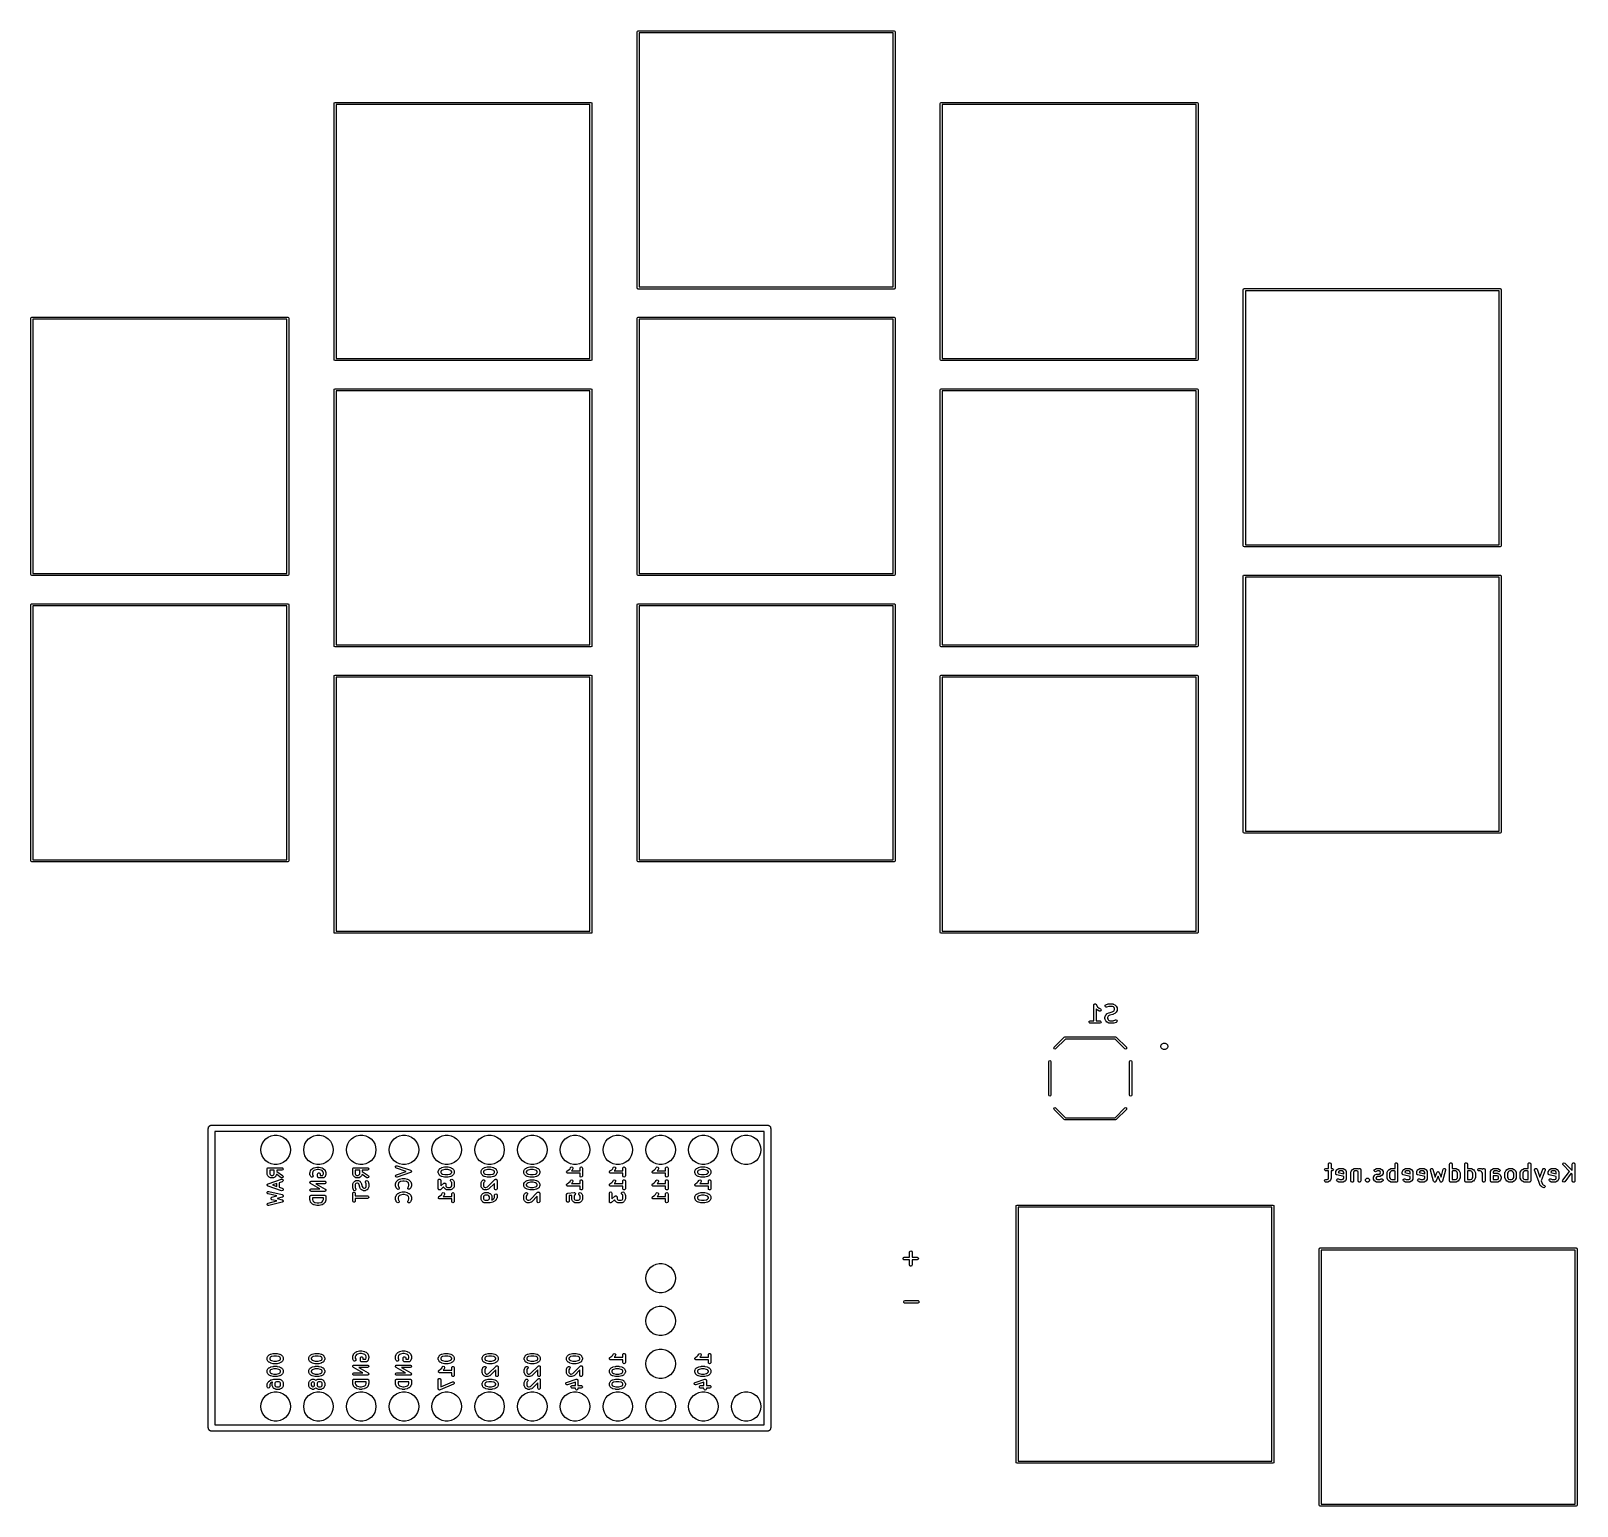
# Model space of a CAD drawing. Extents: x 80.7 to 172.6, y -123.4 to -35.9.
import ezdxf

# ---------------------------------------------------------------- set-up
doc = ezdxf.new("R2010")
doc.units = 0
doc.layers.add('BLACK', color=7, linetype='CONTINUOUS')

msp = doc.modelspace()

# ---------------------------------------------------------------- linework, layer by layer
at = {"layer": 'BLACK', "linetype": 'CONTINUOUS'}
for p, q in [((116.732, -35.91), (116.75, -35.8676)), ((116.732, -51.11), (116.732, -35.91)), ((116.75, -35.8676), (116.792, -35.85)), ((116.792, -35.85), (131.992, -35.85)), ((116.852, -35.97), (116.852, -51.05)), ((131.932, -35.97), (116.852, -35.97)), ((131.932, -51.05), (131.932, -35.97)), ((131.992, -35.85), (132.034, -35.8676)), ((132.034, -35.8676), (132.052, -35.91)), ((132.052, -35.91), (132.052, -51.11)), ((98.732, -40.16), (98.7496, -40.1176)), ((98.732, -55.36), (98.732, -40.16)), ((98.7496, -40.1176), (98.792, -40.1)), ((98.792, -40.1), (113.992, -40.1)), ((98.852, -40.22), (98.852, -55.3)), ((113.932, -40.22), (98.852, -40.22)), ((113.932, -55.3), (113.932, -40.22)), ((113.992, -40.1), (114.034, -40.1176)), ((114.034, -40.1176), (114.052, -40.16)), ((114.052, -40.16), (114.052, -55.36)), ((134.732, -40.16), (134.75, -40.1176)), ((134.732, -55.36), (134.732, -40.16)), ((134.75, -40.1176), (134.792, -40.1)), ((134.792, -40.1), (149.992, -40.1)), ((134.852, -40.22), (134.852, -55.3)), ((149.932, -40.22), (134.852, -40.22)), ((149.932, -55.3), (149.932, -40.22)), ((149.992, -40.1), (150.034, -40.1176)), ((150.034, -40.1176), (150.052, -40.16)), ((150.052, -40.16), (150.052, -55.36)), ((116.75, -51.1524), (116.732, -51.11)), ((116.792, -51.17), (116.75, -51.1524)), ((131.992, -51.17), (116.792, -51.17)), ((116.852, -51.05), (131.932, -51.05)), ((132.034, -51.1524), (131.992, -51.17)), ((132.052, -51.11), (132.034, -51.1524)), ((152.732, -51.21), (152.75, -51.1676)), ((152.732, -66.41), (152.732, -51.21)), ((152.75, -51.1676), (152.792, -51.15)), ((152.792, -51.15), (167.992, -51.15)), ((152.852, -51.27), (152.852, -66.35)), ((167.932, -51.27), (152.852, -51.27)), ((167.932, -66.35), (167.932, -51.27)), ((167.992, -51.15), (168.034, -51.1676)), ((168.034, -51.1676), (168.052, -51.21)), ((168.052, -51.21), (168.052, -66.41)), ((80.732, -52.91), (80.7496, -52.8676)), ((80.732, -68.11), (80.732, -52.91)), ((80.7496, -52.8676), (80.792, -52.85)), ((80.792, -52.85), (95.992, -52.85)), ((80.852, -52.97), (80.852, -68.05)), ((95.932, -52.97), (80.852, -52.97)), ((95.932, -68.05), (95.932, -52.97)), ((95.992, -52.85), (96.0344, -52.8676)), ((96.0344, -52.8676), (96.052, -52.91)), ((96.052, -52.91), (96.052, -68.11)), ((116.732, -52.91), (116.75, -52.8676)), ((116.732, -68.11), (116.732, -52.91)), ((116.75, -52.8676), (116.792, -52.85)), ((116.792, -52.85), (131.992, -52.85)), ((116.852, -52.97), (116.852, -68.05)), ((131.932, -52.97), (116.852, -52.97)), ((131.932, -68.05), (131.932, -52.97)), ((131.992, -52.85), (132.034, -52.8676)), ((132.034, -52.8676), (132.052, -52.91)), ((132.052, -52.91), (132.052, -68.11)), ((98.7496, -55.4024), (98.732, -55.36)), ((98.792, -55.42), (98.7496, -55.4024)), ((113.992, -55.42), (98.792, -55.42)), ((98.852, -55.3), (113.932, -55.3)), ((114.034, -55.4024), (113.992, -55.42)), ((114.052, -55.36), (114.034, -55.4024)), ((134.75, -55.4024), (134.732, -55.36)), ((134.792, -55.42), (134.75, -55.4024)), ((149.992, -55.42), (134.792, -55.42)), ((134.852, -55.3), (149.932, -55.3)), ((150.034, -55.4024), (149.992, -55.42)), ((150.052, -55.36), (150.034, -55.4024)), ((98.732, -57.16), (98.7496, -57.1176)), ((98.732, -72.36), (98.732, -57.16)), ((98.7496, -57.1176), (98.792, -57.1)), ((98.792, -57.1), (113.992, -57.1)), ((98.852, -57.22), (98.852, -72.3)), ((113.932, -57.22), (98.852, -57.22)), ((113.932, -72.3), (113.932, -57.22)), ((113.992, -57.1), (114.034, -57.1176)), ((114.034, -57.1176), (114.052, -57.16)), ((114.052, -57.16), (114.052, -72.36)), ((134.732, -57.16), (134.75, -57.1176)), ((134.732, -72.36), (134.732, -57.16)), ((134.75, -57.1176), (134.792, -57.1)), ((134.792, -57.1), (149.992, -57.1)), ((134.852, -57.22), (134.852, -72.3)), ((149.932, -57.22), (134.852, -57.22)), ((149.932, -72.3), (149.932, -57.22)), ((149.992, -57.1), (150.034, -57.1176)), ((150.034, -57.1176), (150.052, -57.16)), ((150.052, -57.16), (150.052, -72.36)), ((152.75, -66.4524), (152.732, -66.41)), ((152.792, -66.47), (152.75, -66.4524)), ((167.992, -66.47), (152.792, -66.47)), ((152.852, -66.35), (167.932, -66.35)), ((168.034, -66.4524), (167.992, -66.47)), ((168.052, -66.41), (168.034, -66.4524)), ((80.7496, -68.1524), (80.732, -68.11)), ((80.792, -68.17), (80.7496, -68.1524)), ((95.992, -68.17), (80.792, -68.17)), ((80.852, -68.05), (95.932, -68.05)), ((96.0344, -68.1524), (95.992, -68.17)), ((96.052, -68.11), (96.0344, -68.1524)), ((116.75, -68.1524), (116.732, -68.11)), ((116.792, -68.17), (116.75, -68.1524)), ((131.992, -68.17), (116.792, -68.17)), ((116.852, -68.05), (131.932, -68.05)), ((132.034, -68.1524), (131.992, -68.17)), ((132.052, -68.11), (132.034, -68.1524)), ((152.732, -68.21), (152.75, -68.1676)), ((152.732, -83.41), (152.732, -68.21)), ((152.75, -68.1676), (152.792, -68.15)), ((152.792, -68.15), (167.992, -68.15)), ((152.852, -68.27), (152.852, -83.35)), ((167.932, -68.27), (152.852, -68.27)), ((167.932, -83.35), (167.932, -68.27)), ((167.992, -68.15), (168.034, -68.1676)), ((168.034, -68.1676), (168.052, -68.21)), ((168.052, -68.21), (168.052, -83.41)), ((80.732, -69.91), (80.7496, -69.8676)), ((80.732, -85.11), (80.732, -69.91)), ((80.7496, -69.8676), (80.792, -69.85)), ((80.792, -69.85), (95.992, -69.85)), ((80.852, -69.97), (80.852, -85.05)), ((95.932, -69.97), (80.852, -69.97)), ((95.932, -85.05), (95.932, -69.97)), ((95.992, -69.85), (96.0344, -69.8676)), ((96.0344, -69.8676), (96.052, -69.91)), ((96.052, -69.91), (96.052, -85.11)), ((116.732, -69.91), (116.75, -69.8676)), ((116.732, -85.11), (116.732, -69.91)), ((116.75, -69.8676), (116.792, -69.85)), ((116.792, -69.85), (131.992, -69.85)), ((116.852, -69.97), (116.852, -85.05)), ((131.932, -69.97), (116.852, -69.97)), ((131.932, -85.05), (131.932, -69.97)), ((131.992, -69.85), (132.034, -69.8676)), ((132.034, -69.8676), (132.052, -69.91)), ((132.052, -69.91), (132.052, -85.11)), ((98.7496, -72.4024), (98.732, -72.36)), ((98.792, -72.42), (98.7496, -72.4024)), ((113.992, -72.42), (98.792, -72.42)), ((98.852, -72.3), (113.932, -72.3)), ((114.034, -72.4024), (113.992, -72.42)), ((114.052, -72.36), (114.034, -72.4024)), ((134.75, -72.4024), (134.732, -72.36)), ((134.792, -72.42), (134.75, -72.4024)), ((149.992, -72.42), (134.792, -72.42)), ((134.852, -72.3), (149.932, -72.3)), ((150.034, -72.4024), (149.992, -72.42)), ((150.052, -72.36), (150.034, -72.4024)), ((98.732, -74.16), (98.7496, -74.1176)), ((98.732, -89.36), (98.732, -74.16)), ((98.7496, -74.1176), (98.792, -74.1)), ((98.792, -74.1), (113.992, -74.1)), ((98.852, -74.22), (98.852, -89.3)), ((113.932, -74.22), (98.852, -74.22)), ((113.932, -89.3), (113.932, -74.22)), ((113.992, -74.1), (114.034, -74.1176)), ((114.034, -74.1176), (114.052, -74.16)), ((114.052, -74.16), (114.052, -89.36)), ((134.732, -74.16), (134.75, -74.1176)), ((134.732, -89.36), (134.732, -74.16)), ((134.75, -74.1176), (134.792, -74.1)), ((134.792, -74.1), (149.992, -74.1)), ((134.852, -74.22), (134.852, -89.3)), ((149.932, -74.22), (134.852, -74.22)), ((149.932, -89.3), (149.932, -74.22)), ((149.992, -74.1), (150.034, -74.1176)), ((150.034, -74.1176), (150.052, -74.16)), ((150.052, -74.16), (150.052, -89.36)), ((152.75, -83.4524), (152.732, -83.41)), ((152.792, -83.47), (152.75, -83.4524)), ((167.992, -83.47), (152.792, -83.47)), ((152.852, -83.35), (167.932, -83.35)), ((168.034, -83.4524), (167.992, -83.47)), ((168.052, -83.41), (168.034, -83.4524)), ((80.7496, -85.1524), (80.732, -85.11)), ((80.792, -85.17), (80.7496, -85.1524)), ((95.992, -85.17), (80.792, -85.17)), ((80.852, -85.05), (95.932, -85.05)), ((96.0344, -85.1524), (95.992, -85.17)), ((96.052, -85.11), (96.0344, -85.1524)), ((116.75, -85.1524), (116.732, -85.11)), ((116.792, -85.17), (116.75, -85.1524)), ((131.992, -85.17), (116.792, -85.17)), ((116.852, -85.05), (131.932, -85.05)), ((132.034, -85.1524), (131.992, -85.17)), ((132.052, -85.11), (132.034, -85.1524)), ((98.7496, -89.4024), (98.732, -89.36)), ((98.792, -89.42), (98.7496, -89.4024)), ((113.992, -89.42), (98.792, -89.42)), ((98.852, -89.3), (113.932, -89.3)), ((114.034, -89.4024), (113.992, -89.42)), ((114.052, -89.36), (114.034, -89.4024)), ((134.75, -89.4024), (134.732, -89.36)), ((134.792, -89.42), (134.75, -89.4024)), ((149.992, -89.42), (134.792, -89.42)), ((134.852, -89.3), (149.932, -89.3)), ((150.034, -89.4024), (149.992, -89.42)), ((150.052, -89.36), (150.034, -89.4024)), ((143.855, -93.657), (143.858, -93.6537)), ((143.858, -93.6537), (143.859, -93.6494)), ((143.859, -93.6494), (143.874, -93.6343)), ((143.874, -93.6343), (143.888, -93.6177)), ((143.888, -93.6177), (143.893, -93.6169)), ((143.893, -93.6169), (143.896, -93.6139)), ((143.896, -93.6139), (143.917, -93.6125)), ((143.917, -93.6125), (143.939, -93.6088)), ((143.939, -93.6088), (143.943, -93.6109)), ((143.943, -93.6109), (143.947, -93.6106)), ((143.947, -93.6106), (143.964, -93.6235)), ((143.964, -93.6235), (143.983, -93.6344)), ((143.983, -93.6344), (143.985, -93.6385)), ((143.985, -93.6385), (143.988, -93.641)), ((143.988, -93.641), (144.079, -93.7777)), ((144.569, -93.6591), (144.712, -93.6115)), ((144.712, -93.6115), (144.734, -93.6082)), ((144.734, -93.6082), (144.735, -93.6076)), ((144.735, -93.6076), (144.973, -93.6076)), ((144.973, -93.6076), (144.999, -93.6121)), ((144.999, -93.6121), (145.003, -93.615)), ((145.003, -93.615), (145.007, -93.6155)), ((145.007, -93.6155), (145.102, -93.6632)), ((143.851, -93.6826), (143.855, -93.657)), ((143.851, -94.6076), (143.851, -93.6826)), ((144.063, -93.9737), (144.001, -93.9113)), ((144.001, -93.9113), (144.001, -94.6076)), ((144.065, -93.9744), (144.063, -93.9737)), ((144.083, -93.9878), (144.065, -93.9744)), ((144.079, -93.7777), (144.161, -93.8591)), ((144.178, -94.0354), (144.083, -93.9878)), ((144.161, -93.8591), (144.245, -93.9013)), ((144.229, -94.0413), (144.178, -94.0354)), ((144.272, -94.013), (144.229, -94.0413)), ((144.245, -93.9013), (144.266, -93.9168)), ((144.266, -93.9168), (144.286, -93.9638)), ((144.286, -93.9638), (144.272, -94.013)), ((144.517, -94.3969), (144.522, -94.3713)), ((144.517, -94.4921), (144.517, -94.3969)), ((144.519, -94.4964), (144.517, -94.4921)), ((144.518, -93.7412), (144.529, -93.691)), ((144.543, -93.7864), (144.518, -93.7412)), ((144.518, -94.5007), (144.519, -94.4964)), ((144.525, -94.5257), (144.518, -94.5007)), ((144.522, -94.3713), (144.525, -94.3678)), ((144.525, -94.3634), (144.573, -94.2681)), ((144.525, -94.3678), (144.525, -94.3634)), ((144.573, -94.6209), (144.525, -94.5257)), ((144.529, -93.691), (144.569, -93.6591)), ((144.59, -93.8052), (144.543, -93.7864)), ((144.573, -94.2681), (144.586, -94.2501)), ((144.586, -94.2501), (144.587, -94.2486)), ((144.587, -94.2486), (144.635, -94.201)), ((144.616, -93.8014), (144.59, -93.8052)), ((144.748, -93.7576), (144.616, -93.8014)), ((144.635, -94.201), (144.653, -94.1882)), ((144.653, -94.1882), (144.654, -94.187)), ((144.654, -94.187), (144.749, -94.1393)), ((144.702, -94.3461), (144.667, -94.4146)), ((144.667, -94.4146), (144.667, -94.4744)), ((144.667, -94.4744), (144.702, -94.543)), ((144.732, -94.3157), (144.702, -94.3461)), ((144.702, -94.543), (144.732, -94.5734)), ((144.809, -94.2772), (144.732, -94.3157)), ((144.732, -94.5734), (144.801, -94.6076)), ((144.956, -93.7576), (144.748, -93.7576)), ((144.749, -94.1393), (144.762, -94.1357)), ((144.762, -94.1357), (144.765, -94.1337)), ((144.765, -94.1337), (144.947, -94.088)), ((144.992, -94.2316), (144.809, -94.2772)), ((144.947, -94.088), (145.024, -94.0496)), ((145.024, -93.7919), (144.956, -93.7576)), ((144.995, -94.2296), (144.992, -94.2316)), ((145.007, -94.2259), (144.995, -94.2296)), ((145.102, -94.1783), (145.007, -94.2259)), ((145.009, -94.6076), (145.14, -94.5638)), ((145.055, -93.8223), (145.024, -93.7919)), ((145.024, -94.0496), (145.055, -94.0191)), ((145.089, -93.8908), (145.055, -93.8223)), ((145.055, -94.0191), (145.089, -93.9506)), ((145.089, -93.9506), (145.089, -93.8908)), ((145.102, -93.6632), (145.12, -93.6765)), ((145.103, -94.1771), (145.102, -94.1783)), ((145.122, -94.1642), (145.103, -94.1771)), ((145.12, -93.6765), (145.122, -93.6772)), ((145.122, -93.6772), (145.169, -93.7248)), ((145.169, -94.1166), (145.122, -94.1642)), ((145.14, -94.5638), (145.166, -94.56)), ((145.166, -94.56), (145.214, -94.5789)), ((145.169, -93.7248), (145.182, -93.7432)), ((145.17, -94.1151), (145.169, -94.1166)), ((145.183, -94.0971), (145.17, -94.1151)), ((145.182, -93.7432), (145.183, -93.7443)), ((145.183, -93.7443), (145.231, -93.8396)), ((145.231, -94.0019), (145.183, -94.0971)), ((145.231, -93.8396), (145.238, -93.8645)), ((145.234, -93.994), (145.231, -93.9974)), ((145.231, -93.9974), (145.231, -94.0019)), ((145.239, -93.9683), (145.234, -93.994)), ((145.238, -93.8645), (145.237, -93.8689)), ((145.237, -93.8689), (145.239, -93.8731)), ((145.239, -93.8731), (145.239, -93.9683)), ((143.566, -94.6696), (143.592, -94.6252)), ((143.575, -94.7201), (143.566, -94.6696)), ((143.614, -94.7531), (143.575, -94.7201)), ((143.592, -94.6252), (143.64, -94.6076)), ((143.64, -94.7576), (143.614, -94.7531)), ((143.64, -94.6076), (143.851, -94.6076)), ((144.212, -94.7576), (143.64, -94.7576)), ((144.001, -94.6076), (144.212, -94.6076)), ((144.212, -94.6076), (144.237, -94.6121)), ((144.26, -94.7401), (144.212, -94.7576)), ((144.237, -94.6121), (144.276, -94.6451)), ((144.285, -94.6956), (144.26, -94.7401)), ((144.276, -94.6451), (144.285, -94.6956)), ((144.574, -94.622), (144.573, -94.6209)), ((144.587, -94.6404), (144.574, -94.622)), ((144.635, -94.688), (144.587, -94.6404)), ((144.636, -94.6887), (144.635, -94.688)), ((144.654, -94.7021), (144.636, -94.6887)), ((144.749, -94.7497), (144.654, -94.7021)), ((144.754, -94.7502), (144.749, -94.7497)), ((144.757, -94.7531), (144.754, -94.7502)), ((144.783, -94.7576), (144.757, -94.7531)), ((145.021, -94.7576), (144.783, -94.7576)), ((144.801, -94.6076), (145.009, -94.6076)), ((145.023, -94.7571), (145.021, -94.7576)), ((145.045, -94.7538), (145.023, -94.7571)), ((145.188, -94.7062), (145.045, -94.7538)), ((145.228, -94.6743), (145.188, -94.7062)), ((145.214, -94.5789), (145.238, -94.624)), ((145.238, -94.624), (145.228, -94.6743)), ((141.476, -96.23), (141.495, -96.1851)), ((141.495, -96.2749), (141.476, -96.23)), ((141.495, -96.1851), (142.095, -95.5851)), ((141.54, -96.2935), (141.495, -96.2749)), ((141.585, -96.2749), (141.54, -96.2935)), ((142.166, -95.6935), (141.585, -96.2749)), ((142.095, -95.5851), (142.14, -95.5665)), ((142.14, -95.5665), (145.14, -95.5665)), ((145.114, -95.6935), (142.166, -95.6935)), ((145.695, -96.2749), (145.114, -95.6935)), ((145.14, -95.5665), (145.185, -95.5851)), ((145.185, -95.5851), (145.785, -96.1851)), ((145.74, -96.2935), (145.695, -96.2749)), ((145.785, -96.2749), (145.74, -96.2935)), ((145.785, -96.1851), (145.803, -96.23)), ((145.803, -96.23), (145.785, -96.2749)), ((147.84, -96.13), (147.86, -96.0432)), ((147.86, -96.2168), (147.84, -96.13)), ((147.86, -96.0432), (147.915, -95.9736)), ((147.915, -96.2864), (147.86, -96.2168)), ((147.915, -95.9736), (147.995, -95.935)), ((147.995, -96.325), (147.915, -96.2864)), ((147.995, -95.935), (148.085, -95.935)), ((148.085, -96.325), (147.995, -96.325)), ((148.085, -95.935), (148.165, -95.9736)), ((148.165, -96.2864), (148.085, -96.325)), ((148.165, -95.9736), (148.22, -96.0432)), ((148.22, -96.2168), (148.165, -96.2864)), ((148.22, -96.0432), (148.24, -96.13)), ((148.24, -96.13), (148.22, -96.2168)), ((141.177, -97.03), (141.195, -96.9851)), ((141.177, -99.03), (141.177, -97.03)), ((141.195, -96.9851), (141.24, -96.9665)), ((141.24, -96.9665), (141.285, -96.9851)), ((141.285, -96.9851), (141.303, -97.03)), ((141.303, -97.03), (141.303, -99.03)), ((145.976, -97.03), (145.995, -96.9851)), ((145.976, -99.03), (145.976, -97.03)), ((145.995, -96.9851), (146.04, -96.9665)), ((146.04, -96.9665), (146.085, -96.9851)), ((146.085, -96.9851), (146.103, -97.03)), ((146.103, -97.03), (146.103, -99.03)), ((141.195, -99.0749), (141.177, -99.03)), ((141.24, -99.0935), (141.195, -99.0749)), ((141.285, -99.0749), (141.24, -99.0935)), ((141.303, -99.03), (141.285, -99.0749)), ((145.995, -99.0749), (145.976, -99.03)), ((146.04, -99.0935), (145.995, -99.0749)), ((146.085, -99.0749), (146.04, -99.0935)), ((146.103, -99.03), (146.085, -99.0749)), ((141.476, -99.83), (141.495, -99.7851)), ((141.495, -99.8749), (141.476, -99.83)), ((141.495, -99.7851), (141.54, -99.7665)), ((142.095, -100.475), (141.495, -99.8749)), ((141.54, -99.7665), (141.585, -99.7851)), ((141.585, -99.7851), (142.166, -100.367)), ((145.114, -100.367), (145.695, -99.7851)), ((145.785, -99.8749), (145.185, -100.475)), ((145.695, -99.7851), (145.74, -99.7665)), ((145.74, -99.7665), (145.785, -99.7851)), ((145.785, -99.7851), (145.803, -99.83)), ((145.803, -99.83), (145.785, -99.8749)), ((91.2662, -101), (91.271, -100.979)), ((91.2662, -118.78), (91.2662, -101)), ((91.271, -100.958), (91.2803, -100.938)), ((91.271, -100.979), (91.271, -100.958)), ((91.2803, -100.938), (91.2851, -100.917)), ((91.2851, -100.917), (91.2985, -100.901)), ((91.2985, -100.901), (91.3078, -100.881)), ((91.3078, -100.881), (91.3246, -100.868)), ((91.3246, -100.868), (91.338, -100.851)), ((91.338, -100.851), (91.3573, -100.842)), ((91.3573, -100.842), (91.3741, -100.828)), ((91.3741, -100.828), (91.395, -100.824)), ((91.395, -100.824), (91.4144, -100.814)), ((91.4144, -100.814), (91.4358, -100.814)), ((91.4358, -100.814), (91.4567, -100.809)), ((91.4567, -100.809), (124.477, -100.809)), ((124.477, -100.809), (124.498, -100.814)), ((124.498, -100.814), (124.519, -100.814)), ((124.519, -100.814), (124.538, -100.824)), ((124.538, -100.824), (124.559, -100.828)), ((124.559, -100.828), (124.576, -100.842)), ((124.576, -100.842), (124.596, -100.851)), ((124.596, -100.851), (124.609, -100.868)), ((124.609, -100.868), (124.626, -100.881)), ((124.626, -100.881), (124.635, -100.901)), ((124.635, -100.901), (124.648, -100.917)), ((124.648, -100.917), (124.653, -100.938)), ((124.653, -100.938), (124.662, -100.958)), ((124.662, -100.958), (124.662, -100.979)), ((124.662, -100.979), (124.667, -101)), ((124.667, -101), (124.667, -118.78)), ((142.14, -100.493), (142.095, -100.475)), ((145.14, -100.493), (142.14, -100.493)), ((142.166, -100.367), (145.114, -100.367)), ((145.185, -100.475), (145.14, -100.493)), ((91.6472, -101.191), (91.6472, -118.59)), ((124.286, -101.191), (91.6472, -101.191)), ((94.4096, -102.088), (94.4662, -101.914)), ((94.4662, -101.914), (94.5578, -101.755)), ((94.5578, -101.755), (94.6804, -101.619)), ((94.6804, -101.619), (94.8286, -101.511)), ((94.8286, -101.511), (94.996, -101.437)), ((94.996, -101.437), (95.1752, -101.398)), ((95.1752, -101.398), (95.3583, -101.398)), ((95.3583, -101.398), (95.5375, -101.437)), ((95.5375, -101.437), (95.7049, -101.511)), ((95.7049, -101.511), (95.8531, -101.619)), ((95.8531, -101.619), (95.9757, -101.755)), ((95.9757, -101.755), (96.0673, -101.914)), ((96.0673, -101.914), (96.1239, -102.088)), ((96.9496, -102.088), (97.0062, -101.914)), ((97.0062, -101.914), (97.0978, -101.755)), ((97.0978, -101.755), (97.2204, -101.619)), ((97.2204, -101.619), (97.3686, -101.511)), ((97.3686, -101.511), (97.536, -101.437)), ((97.536, -101.437), (97.7152, -101.398)), ((97.7152, -101.398), (97.8983, -101.398)), ((97.8983, -101.398), (98.0775, -101.437)), ((98.0775, -101.437), (98.2449, -101.511)), ((98.2449, -101.511), (98.3931, -101.619)), ((98.3931, -101.619), (98.5157, -101.755)), ((98.5157, -101.755), (98.6073, -101.914)), ((98.6073, -101.914), (98.6639, -102.088)), ((99.4896, -102.088), (99.5462, -101.914)), ((99.5462, -101.914), (99.6378, -101.755)), ((99.6378, -101.755), (99.7604, -101.619)), ((99.7604, -101.619), (99.9086, -101.511)), ((99.9086, -101.511), (100.076, -101.437)), ((100.076, -101.437), (100.255, -101.398)), ((100.255, -101.398), (100.438, -101.398)), ((100.438, -101.398), (100.618, -101.437)), ((100.618, -101.437), (100.785, -101.511)), ((100.785, -101.511), (100.933, -101.619)), ((100.933, -101.619), (101.056, -101.755)), ((101.056, -101.755), (101.147, -101.914)), ((101.147, -101.914), (101.204, -102.088)), ((102.03, -102.088), (102.086, -101.914)), ((102.086, -101.914), (102.178, -101.755)), ((102.178, -101.755), (102.3, -101.619)), ((102.3, -101.619), (102.449, -101.511)), ((102.449, -101.511), (102.616, -101.437)), ((102.616, -101.437), (102.795, -101.398)), ((102.795, -101.398), (102.978, -101.398)), ((102.978, -101.398), (103.158, -101.437)), ((103.158, -101.437), (103.325, -101.511)), ((103.325, -101.511), (103.473, -101.619)), ((103.473, -101.619), (103.596, -101.755)), ((103.596, -101.755), (103.687, -101.914)), ((103.687, -101.914), (103.744, -102.088)), ((104.57, -102.088), (104.626, -101.914)), ((104.626, -101.914), (104.718, -101.755)), ((104.718, -101.755), (104.84, -101.619)), ((104.84, -101.619), (104.989, -101.511)), ((104.989, -101.511), (105.156, -101.437)), ((105.156, -101.437), (105.335, -101.398)), ((105.335, -101.398), (105.518, -101.398)), ((105.518, -101.398), (105.698, -101.437)), ((105.698, -101.437), (105.865, -101.511)), ((105.865, -101.511), (106.013, -101.619)), ((106.013, -101.619), (106.136, -101.755)), ((106.136, -101.755), (106.227, -101.914)), ((106.227, -101.914), (106.284, -102.088)), ((107.11, -102.088), (107.166, -101.914)), ((107.166, -101.914), (107.258, -101.755)), ((107.258, -101.755), (107.38, -101.619)), ((107.38, -101.619), (107.529, -101.511)), ((107.529, -101.511), (107.696, -101.437)), ((107.696, -101.437), (107.875, -101.398)), ((107.875, -101.398), (108.058, -101.398)), ((108.058, -101.398), (108.238, -101.437)), ((108.238, -101.437), (108.405, -101.511)), ((108.405, -101.511), (108.553, -101.619)), ((108.553, -101.619), (108.676, -101.755)), ((108.676, -101.755), (108.767, -101.914)), ((108.767, -101.914), (108.824, -102.088)), ((109.65, -102.088), (109.706, -101.914)), ((109.706, -101.914), (109.798, -101.755)), ((109.798, -101.755), (109.92, -101.619)), ((109.92, -101.619), (110.069, -101.511)), ((110.069, -101.511), (110.236, -101.437)), ((110.236, -101.437), (110.415, -101.398)), ((110.415, -101.398), (110.598, -101.398)), ((110.598, -101.398), (110.778, -101.437)), ((110.778, -101.437), (110.945, -101.511)), ((110.945, -101.511), (111.093, -101.619)), ((111.093, -101.619), (111.216, -101.755)), ((111.216, -101.755), (111.307, -101.914)), ((111.307, -101.914), (111.364, -102.088)), ((112.19, -102.088), (112.246, -101.914)), ((112.246, -101.914), (112.338, -101.755)), ((112.338, -101.755), (112.46, -101.619)), ((112.46, -101.619), (112.609, -101.511)), ((112.609, -101.511), (112.776, -101.437)), ((112.776, -101.437), (112.955, -101.398)), ((112.955, -101.398), (113.138, -101.398)), ((113.138, -101.398), (113.318, -101.437)), ((113.318, -101.437), (113.485, -101.511)), ((113.485, -101.511), (113.633, -101.619)), ((113.633, -101.619), (113.756, -101.755)), ((113.756, -101.755), (113.847, -101.914)), ((113.847, -101.914), (113.904, -102.088)), ((114.73, -102.088), (114.786, -101.914)), ((114.786, -101.914), (114.878, -101.755)), ((114.878, -101.755), (115, -101.619)), ((115, -101.619), (115.149, -101.511)), ((115.149, -101.511), (115.316, -101.437)), ((115.316, -101.437), (115.495, -101.398)), ((115.495, -101.398), (115.678, -101.398)), ((115.678, -101.398), (115.858, -101.437)), ((115.858, -101.437), (116.025, -101.511)), ((116.025, -101.511), (116.173, -101.619)), ((116.173, -101.619), (116.296, -101.755)), ((116.296, -101.755), (116.387, -101.914)), ((116.387, -101.914), (116.444, -102.088)), ((117.27, -102.088), (117.326, -101.914)), ((117.326, -101.914), (117.418, -101.755)), ((117.418, -101.755), (117.54, -101.619)), ((117.54, -101.619), (117.689, -101.511)), ((117.689, -101.511), (117.856, -101.437)), ((117.856, -101.437), (118.035, -101.398)), ((118.035, -101.398), (118.218, -101.398)), ((118.218, -101.398), (118.398, -101.437)), ((118.398, -101.437), (118.565, -101.511)), ((118.565, -101.511), (118.713, -101.619)), ((118.713, -101.619), (118.836, -101.755)), ((118.836, -101.755), (118.927, -101.914)), ((118.927, -101.914), (118.984, -102.088)), ((119.81, -102.088), (119.866, -101.914)), ((119.866, -101.914), (119.958, -101.755)), ((119.958, -101.755), (120.08, -101.619)), ((120.08, -101.619), (120.229, -101.511)), ((120.229, -101.511), (120.396, -101.437)), ((120.396, -101.437), (120.575, -101.398)), ((120.575, -101.398), (120.758, -101.398)), ((120.758, -101.398), (120.938, -101.437)), ((120.938, -101.437), (121.105, -101.511)), ((121.105, -101.511), (121.253, -101.619)), ((121.253, -101.619), (121.376, -101.755)), ((121.376, -101.755), (121.467, -101.914)), ((121.467, -101.914), (121.524, -102.088)), ((122.35, -102.088), (122.406, -101.914)), ((122.406, -101.914), (122.498, -101.755)), ((122.498, -101.755), (122.62, -101.619)), ((122.62, -101.619), (122.769, -101.511)), ((122.769, -101.511), (122.936, -101.437)), ((122.936, -101.437), (123.115, -101.398)), ((123.115, -101.398), (123.298, -101.398)), ((123.298, -101.398), (123.478, -101.437)), ((123.478, -101.437), (123.645, -101.511)), ((123.645, -101.511), (123.793, -101.619)), ((123.793, -101.619), (123.916, -101.755)), ((123.916, -101.755), (124.007, -101.914)), ((124.007, -101.914), (124.064, -102.088)), ((124.286, -118.59), (124.286, -101.191)), ((94.3905, -102.27), (94.4096, -102.088)), ((94.4096, -102.452), (94.3905, -102.27)), ((94.4662, -102.626), (94.4096, -102.452)), ((94.5578, -102.785), (94.4662, -102.626)), ((94.6804, -102.921), (94.5578, -102.785)), ((95.9757, -102.785), (95.8531, -102.921)), ((96.0673, -102.626), (95.9757, -102.785)), ((96.1239, -102.452), (96.0673, -102.626)), ((96.1239, -102.088), (96.1431, -102.27)), ((96.1431, -102.27), (96.1239, -102.452)), ((96.9304, -102.27), (96.9496, -102.088)), ((96.9496, -102.452), (96.9304, -102.27)), ((97.0062, -102.626), (96.9496, -102.452)), ((97.0978, -102.785), (97.0062, -102.626)), ((97.2204, -102.921), (97.0978, -102.785)), ((98.5157, -102.785), (98.3931, -102.921)), ((98.6073, -102.626), (98.5157, -102.785)), ((98.6639, -102.452), (98.6073, -102.626)), ((98.6639, -102.088), (98.683, -102.27)), ((98.683, -102.27), (98.6639, -102.452)), ((99.4704, -102.27), (99.4896, -102.088)), ((99.4896, -102.452), (99.4704, -102.27)), ((99.5462, -102.626), (99.4896, -102.452)), ((99.6378, -102.785), (99.5462, -102.626)), ((99.7604, -102.921), (99.6378, -102.785)), ((101.056, -102.785), (100.933, -102.921)), ((101.147, -102.626), (101.056, -102.785)), ((101.204, -102.452), (101.147, -102.626)), ((101.204, -102.088), (101.223, -102.27)), ((101.223, -102.27), (101.204, -102.452)), ((102.01, -102.27), (102.03, -102.088)), ((102.03, -102.452), (102.01, -102.27)), ((102.086, -102.626), (102.03, -102.452)), ((102.178, -102.785), (102.086, -102.626)), ((102.3, -102.921), (102.178, -102.785)), ((103.596, -102.785), (103.473, -102.921)), ((103.687, -102.626), (103.596, -102.785)), ((103.744, -102.452), (103.687, -102.626)), ((103.744, -102.088), (103.763, -102.27)), ((103.763, -102.27), (103.744, -102.452)), ((104.55, -102.27), (104.57, -102.088)), ((104.57, -102.452), (104.55, -102.27)), ((104.626, -102.626), (104.57, -102.452)), ((104.718, -102.785), (104.626, -102.626)), ((104.84, -102.921), (104.718, -102.785)), ((106.136, -102.785), (106.013, -102.921)), ((106.227, -102.626), (106.136, -102.785)), ((106.284, -102.452), (106.227, -102.626)), ((106.284, -102.088), (106.303, -102.27)), ((106.303, -102.27), (106.284, -102.452)), ((107.09, -102.27), (107.11, -102.088)), ((107.11, -102.452), (107.09, -102.27)), ((107.166, -102.626), (107.11, -102.452)), ((107.258, -102.785), (107.166, -102.626)), ((107.38, -102.921), (107.258, -102.785)), ((108.676, -102.785), (108.553, -102.921)), ((108.767, -102.626), (108.676, -102.785)), ((108.824, -102.452), (108.767, -102.626)), ((108.824, -102.088), (108.843, -102.27)), ((108.843, -102.27), (108.824, -102.452)), ((109.63, -102.27), (109.65, -102.088)), ((109.65, -102.452), (109.63, -102.27)), ((109.706, -102.626), (109.65, -102.452)), ((109.798, -102.785), (109.706, -102.626)), ((109.92, -102.921), (109.798, -102.785)), ((111.216, -102.785), (111.093, -102.921)), ((111.307, -102.626), (111.216, -102.785)), ((111.364, -102.452), (111.307, -102.626)), ((111.364, -102.088), (111.383, -102.27)), ((111.383, -102.27), (111.364, -102.452)), ((112.17, -102.27), (112.19, -102.088)), ((112.19, -102.452), (112.17, -102.27)), ((112.246, -102.626), (112.19, -102.452)), ((112.338, -102.785), (112.246, -102.626)), ((112.46, -102.921), (112.338, -102.785)), ((113.756, -102.785), (113.633, -102.921)), ((113.847, -102.626), (113.756, -102.785)), ((113.904, -102.452), (113.847, -102.626)), ((113.904, -102.088), (113.923, -102.27)), ((113.923, -102.27), (113.904, -102.452)), ((114.71, -102.27), (114.73, -102.088)), ((114.73, -102.452), (114.71, -102.27)), ((114.786, -102.626), (114.73, -102.452)), ((114.878, -102.785), (114.786, -102.626)), ((115, -102.921), (114.878, -102.785)), ((116.296, -102.785), (116.173, -102.921)), ((116.387, -102.626), (116.296, -102.785)), ((116.444, -102.452), (116.387, -102.626)), ((116.444, -102.088), (116.463, -102.27)), ((116.463, -102.27), (116.444, -102.452)), ((117.25, -102.27), (117.27, -102.088)), ((117.27, -102.452), (117.25, -102.27)), ((117.326, -102.626), (117.27, -102.452)), ((117.418, -102.785), (117.326, -102.626)), ((117.54, -102.921), (117.418, -102.785)), ((118.836, -102.785), (118.713, -102.921)), ((118.927, -102.626), (118.836, -102.785)), ((118.984, -102.452), (118.927, -102.626)), ((118.984, -102.088), (119.003, -102.27)), ((119.003, -102.27), (118.984, -102.452)), ((119.79, -102.27), (119.81, -102.088)), ((119.81, -102.452), (119.79, -102.27)), ((119.866, -102.626), (119.81, -102.452)), ((119.958, -102.785), (119.866, -102.626)), ((120.08, -102.921), (119.958, -102.785)), ((121.376, -102.785), (121.253, -102.921)), ((121.467, -102.626), (121.376, -102.785)), ((121.524, -102.452), (121.467, -102.626)), ((121.524, -102.088), (121.543, -102.27)), ((121.543, -102.27), (121.524, -102.452)), ((122.33, -102.27), (122.35, -102.088)), ((122.35, -102.452), (122.33, -102.27)), ((122.406, -102.626), (122.35, -102.452)), ((122.498, -102.785), (122.406, -102.626)), ((122.62, -102.921), (122.498, -102.785)), ((123.916, -102.785), (123.793, -102.921)), ((124.007, -102.626), (123.916, -102.785)), ((124.064, -102.452), (124.007, -102.626)), ((124.064, -102.088), (124.083, -102.27)), ((124.083, -102.27), (124.064, -102.452)), ((94.8286, -103.029), (94.6804, -102.921)), ((94.7618, -103.407), (94.7636, -103.397)), ((94.7618, -103.712), (94.7618, -103.407)), ((94.7634, -103.716), (94.7618, -103.712)), ((94.7623, -103.72), (94.7634, -103.716)), ((94.7698, -103.745), (94.7623, -103.72)), ((94.763, -103.394), (94.7646, -103.391)), ((94.7636, -103.397), (94.763, -103.394)), ((94.7646, -103.391), (94.7664, -103.381)), ((94.7664, -103.381), (94.7789, -103.366)), ((94.8079, -103.821), (94.7698, -103.745)), ((94.7789, -103.366), (94.7886, -103.349)), ((94.7886, -103.349), (94.795, -103.347)), ((94.795, -103.347), (94.7993, -103.342)), ((94.7993, -103.342), (94.8185, -103.338)), ((94.8185, -103.338), (94.8368, -103.332)), ((94.996, -103.103), (94.8286, -103.029)), ((94.8368, -103.332), (95.6368, -103.332)), ((95.1809, -103.482), (94.9118, -103.482)), ((94.9118, -103.482), (94.9118, -103.694)), ((94.9118, -103.694), (94.9366, -103.743)), ((94.9366, -103.743), (94.9575, -103.764)), ((95.1752, -103.141), (94.996, -103.103)), ((95.1353, -103.764), (95.1562, -103.743)), ((95.1562, -103.743), (95.1809, -103.694)), ((95.3583, -103.141), (95.1752, -103.141)), ((95.1809, -103.694), (95.1809, -103.482)), ((95.323, -103.745), (95.2849, -103.821)), ((95.3235, -103.741), (95.323, -103.745)), ((95.3259, -103.738), (95.3235, -103.741)), ((95.5938, -103.925), (95.3259, -103.738)), ((95.6368, -103.482), (95.3309, -103.482)), ((95.3309, -103.482), (95.3309, -103.558)), ((95.3309, -103.558), (95.6799, -103.802)), ((95.5375, -103.103), (95.3583, -103.141)), ((95.7049, -103.029), (95.5375, -103.103)), ((95.6368, -103.332), (95.6625, -103.336)), ((95.6851, -103.464), (95.6368, -103.482)), ((95.6625, -103.336), (95.7018, -103.369)), ((95.7107, -103.42), (95.6851, -103.464)), ((95.7018, -103.369), (95.7107, -103.42)), ((95.8531, -102.921), (95.7049, -103.029)), ((97.3686, -103.029), (97.2204, -102.921)), ((97.3018, -103.635), (97.3057, -103.613)), ((97.3018, -103.75), (97.3018, -103.635)), ((97.3034, -103.754), (97.3018, -103.75)), ((97.3023, -103.758), (97.3034, -103.754)), ((97.3057, -103.612), (97.3438, -103.497)), ((97.3057, -103.613), (97.3057, -103.612)), ((97.3438, -103.497), (97.3562, -103.474)), ((97.3562, -103.474), (97.36, -103.472)), ((97.36, -103.472), (97.3619, -103.468)), ((97.3619, -103.468), (97.4381, -103.392)), ((97.536, -103.103), (97.3686, -103.029)), ((97.4381, -103.392), (97.4565, -103.379)), ((97.4805, -103.562), (97.4518, -103.648)), ((97.4518, -103.648), (97.4518, -103.732)), ((97.4518, -103.732), (97.482, -103.792)), ((97.4565, -103.379), (97.4576, -103.378)), ((97.4576, -103.378), (97.5338, -103.34)), ((97.5356, -103.506), (97.4805, -103.562)), ((97.5338, -103.34), (97.5462, -103.336)), ((97.5935, -103.478), (97.5356, -103.506)), ((97.7152, -103.141), (97.536, -103.103)), ((97.5462, -103.336), (97.5491, -103.334)), ((97.5491, -103.334), (97.7015, -103.296)), ((97.7289, -103.444), (97.5935, -103.478)), ((97.7015, -103.296), (97.7164, -103.295)), ((97.8983, -103.141), (97.7152, -103.141)), ((97.7164, -103.295), (97.7197, -103.294)), ((97.7197, -103.294), (97.834, -103.294)), ((97.8248, -103.444), (97.7289, -103.444)), ((97.759, -103.712), (97.7635, -103.686)), ((97.759, -103.864), (97.759, -103.712)), ((97.7635, -103.686), (97.7965, -103.647)), ((97.7965, -103.647), (97.847, -103.638)), ((97.9602, -103.478), (97.8248, -103.444)), ((97.834, -103.294), (97.8487, -103.296)), ((97.847, -103.638), (97.8914, -103.663)), ((97.8487, -103.296), (97.8522, -103.296)), ((97.8522, -103.296), (98.0046, -103.334)), ((97.8914, -103.663), (97.909, -103.712)), ((98.0775, -103.103), (97.8983, -103.141)), ((97.909, -103.712), (97.909, -103.789)), ((98.0181, -103.506), (97.9602, -103.478)), ((98.0046, -103.334), (98.0164, -103.339)), ((98.0164, -103.339), (98.0199, -103.34)), ((98.0732, -103.562), (98.0181, -103.506)), ((98.0199, -103.34), (98.0961, -103.378)), ((98.1018, -103.648), (98.0732, -103.562)), ((98.0732, -103.785), (98.1018, -103.699)), ((98.2449, -103.029), (98.0775, -103.103)), ((98.0961, -103.378), (98.1141, -103.391)), ((98.1018, -103.699), (98.1018, -103.648)), ((98.1141, -103.391), (98.1156, -103.392)), ((98.1156, -103.392), (98.1918, -103.468)), ((98.1918, -103.468), (98.2067, -103.489)), ((98.2067, -103.489), (98.2071, -103.494)), ((98.2071, -103.494), (98.2099, -103.497)), ((98.2099, -103.497), (98.248, -103.612)), ((98.248, -103.735), (98.2099, -103.85)), ((98.3931, -102.921), (98.2449, -103.029)), ((98.248, -103.612), (98.2513, -103.634)), ((98.2518, -103.712), (98.248, -103.734)), ((98.248, -103.734), (98.248, -103.735)), ((98.2513, -103.634), (98.2518, -103.635)), ((98.2518, -103.635), (98.2518, -103.712)), ((99.9086, -103.029), (99.7604, -102.921)), ((99.8418, -103.407), (99.8436, -103.397)), ((99.8418, -103.712), (99.8418, -103.407)), ((99.8434, -103.716), (99.8418, -103.712)), ((99.8423, -103.72), (99.8434, -103.716)), ((99.8498, -103.745), (99.8423, -103.72)), ((99.843, -103.394), (99.8447, -103.391)), ((99.8436, -103.397), (99.843, -103.394)), ((99.8447, -103.391), (99.8464, -103.381)), ((99.8464, -103.381), (99.8589, -103.366)), ((99.8879, -103.821), (99.8498, -103.745)), ((99.8589, -103.366), (99.8686, -103.349)), ((99.8686, -103.349), (99.875, -103.347)), ((99.875, -103.347), (99.8793, -103.342)), ((99.8793, -103.342), (99.8985, -103.338)), ((99.8985, -103.338), (99.9168, -103.332)), ((100.076, -103.103), (99.9086, -103.029)), ((99.9168, -103.332), (100.717, -103.332)), ((100.261, -103.482), (99.9918, -103.482)), ((99.9918, -103.482), (99.9918, -103.694)), ((99.9918, -103.694), (100.017, -103.743)), ((100.017, -103.743), (100.037, -103.764)), ((100.255, -103.141), (100.076, -103.103)), ((100.215, -103.764), (100.236, -103.743)), ((100.236, -103.743), (100.261, -103.694)), ((100.438, -103.141), (100.255, -103.141)), ((100.261, -103.694), (100.261, -103.482)), ((100.403, -103.745), (100.365, -103.821)), ((100.406, -103.738), (100.403, -103.741)), ((100.403, -103.741), (100.403, -103.745)), ((100.674, -103.925), (100.406, -103.738)), ((100.717, -103.482), (100.411, -103.482)), ((100.411, -103.482), (100.411, -103.558)), ((100.411, -103.558), (100.76, -103.802)), ((100.618, -103.103), (100.438, -103.141)), ((100.785, -103.029), (100.618, -103.103)), ((100.717, -103.332), (100.742, -103.336)), ((100.765, -103.464), (100.717, -103.482)), ((100.742, -103.336), (100.782, -103.369)), ((100.791, -103.42), (100.765, -103.464)), ((100.782, -103.369), (100.791, -103.42)), ((100.933, -102.921), (100.785, -103.029)), ((102.449, -103.029), (102.3, -102.921)), ((102.383, -103.301), (102.391, -103.25)), ((102.41, -103.345), (102.383, -103.301)), ((102.391, -103.25), (102.429, -103.216)), ((102.393, -103.78), (102.433, -103.748)), ((102.433, -103.357), (102.41, -103.345)), ((102.429, -103.216), (102.481, -103.215)), ((103.02, -103.553), (102.433, -103.357)), ((102.433, -103.748), (103.02, -103.553)), ((102.616, -103.103), (102.449, -103.029)), ((102.481, -103.215), (103.281, -103.482)), ((103.281, -103.624), (102.481, -103.891)), ((102.795, -103.141), (102.616, -103.103)), ((102.978, -103.141), (102.795, -103.141)), ((103.158, -103.103), (102.978, -103.141)), ((103.325, -103.029), (103.158, -103.103)), ((103.281, -103.482), (103.303, -103.494)), ((103.282, -103.623), (103.281, -103.624)), ((103.284, -103.623), (103.282, -103.623)), ((103.302, -103.607), (103.284, -103.623)), ((103.321, -103.592), (103.302, -103.607)), ((103.303, -103.494), (103.305, -103.496)), ((103.305, -103.496), (103.307, -103.497)), ((103.307, -103.497), (103.318, -103.518)), ((103.318, -103.518), (103.33, -103.538)), ((103.323, -103.589), (103.321, -103.59)), ((103.321, -103.59), (103.321, -103.592)), ((103.326, -103.565), (103.323, -103.589)), ((103.473, -102.921), (103.325, -103.029)), ((103.331, -103.542), (103.326, -103.565)), ((103.33, -103.538), (103.33, -103.54)), ((103.33, -103.54), (103.331, -103.542)), ((104.989, -103.029), (104.84, -102.921)), ((104.922, -103.553), (104.926, -103.527)), ((104.922, -103.629), (104.922, -103.553)), ((104.923, -103.633), (104.922, -103.629)), ((104.922, -103.638), (104.923, -103.633)), ((104.93, -103.663), (104.922, -103.638)), ((104.926, -103.527), (104.929, -103.524)), ((104.929, -103.524), (104.93, -103.519)), ((104.93, -103.519), (104.968, -103.443)), ((104.968, -103.739), (104.93, -103.663)), ((104.968, -103.443), (104.981, -103.425)), ((104.969, -103.74), (104.968, -103.739)), ((104.982, -103.758), (104.969, -103.74)), ((104.981, -103.425), (104.982, -103.424)), ((104.982, -103.424), (105.02, -103.385)), ((105.156, -103.103), (104.989, -103.029)), ((105.02, -103.385), (105.038, -103.373)), ((105.038, -103.373), (105.039, -103.371)), ((105.039, -103.371), (105.116, -103.333)), ((105.097, -103.521), (105.072, -103.571)), ((105.072, -103.571), (105.072, -103.611)), ((105.072, -103.611), (105.097, -103.661)), ((105.117, -103.5), (105.097, -103.521)), ((105.097, -103.661), (105.117, -103.682)), ((105.116, -103.333), (105.128, -103.33)), ((105.175, -103.471), (105.117, -103.5)), ((105.117, -103.682), (105.175, -103.711)), ((105.128, -103.33), (105.131, -103.328)), ((105.131, -103.328), (105.283, -103.29)), ((105.335, -103.141), (105.156, -103.103)), ((105.311, -103.437), (105.175, -103.471)), ((105.175, -103.711), (105.311, -103.744)), ((105.283, -103.29), (105.298, -103.289)), ((105.298, -103.289), (105.302, -103.287)), ((105.302, -103.287), (105.492, -103.287)), ((105.483, -103.437), (105.311, -103.437)), ((105.311, -103.744), (105.483, -103.744)), ((105.518, -103.141), (105.335, -103.141)), ((105.618, -103.471), (105.483, -103.437)), ((105.483, -103.744), (105.618, -103.711)), ((105.492, -103.287), (105.507, -103.29)), ((105.507, -103.29), (105.51, -103.29)), ((105.51, -103.29), (105.663, -103.328)), ((105.698, -103.103), (105.518, -103.141)), ((105.676, -103.5), (105.618, -103.471)), ((105.618, -103.711), (105.676, -103.682)), ((105.663, -103.328), (105.674, -103.333)), ((105.674, -103.333), (105.678, -103.333)), ((105.697, -103.521), (105.676, -103.5)), ((105.676, -103.682), (105.697, -103.661)), ((105.678, -103.333), (105.754, -103.371)), ((105.722, -103.571), (105.697, -103.521)), ((105.697, -103.661), (105.722, -103.611)), ((105.865, -103.029), (105.698, -103.103)), ((105.722, -103.611), (105.722, -103.571)), ((105.754, -103.371), (105.772, -103.385)), ((105.772, -103.385), (105.774, -103.385)), ((105.774, -103.385), (105.812, -103.424)), ((105.812, -103.424), (105.825, -103.442)), ((105.826, -103.739), (105.812, -103.757)), ((105.825, -103.442), (105.826, -103.443)), ((105.826, -103.443), (105.864, -103.519)), ((105.864, -103.663), (105.826, -103.739)), ((105.864, -103.519), (105.871, -103.544)), ((105.867, -103.655), (105.864, -103.658)), ((105.864, -103.658), (105.864, -103.663)), ((106.013, -102.921), (105.865, -103.029)), ((105.872, -103.629), (105.867, -103.655)), ((105.871, -103.544), (105.87, -103.549)), ((105.87, -103.549), (105.872, -103.553)), ((105.872, -103.553), (105.872, -103.629)), ((107.529, -103.029), (107.38, -102.921)), ((107.462, -103.553), (107.466, -103.527)), ((107.462, -103.629), (107.462, -103.553)), ((107.463, -103.633), (107.462, -103.629)), ((107.462, -103.638), (107.463, -103.633)), ((107.47, -103.663), (107.462, -103.638)), ((107.466, -103.527), (107.469, -103.524)), ((107.469, -103.524), (107.47, -103.519)), ((107.47, -103.519), (107.508, -103.443)), ((107.508, -103.739), (107.47, -103.663)), ((107.508, -103.443), (107.521, -103.425)), ((107.509, -103.74), (107.508, -103.739)), ((107.522, -103.758), (107.509, -103.74)), ((107.521, -103.425), (107.522, -103.424)), ((107.522, -103.424), (107.56, -103.385)), ((107.696, -103.103), (107.529, -103.029)), ((107.56, -103.385), (107.578, -103.373)), ((107.578, -103.373), (107.579, -103.371)), ((107.579, -103.371), (107.656, -103.333)), ((107.637, -103.521), (107.612, -103.571)), ((107.612, -103.571), (107.612, -103.611)), ((107.612, -103.611), (107.637, -103.661)), ((107.657, -103.5), (107.637, -103.521)), ((107.637, -103.661), (107.657, -103.682)), ((107.656, -103.333), (107.668, -103.33)), ((107.715, -103.471), (107.657, -103.5)), ((107.657, -103.682), (107.715, -103.711)), ((107.668, -103.33), (107.671, -103.328)), ((107.671, -103.328), (107.823, -103.29)), ((107.875, -103.141), (107.696, -103.103)), ((107.851, -103.437), (107.715, -103.471)), ((107.715, -103.711), (107.851, -103.744)), ((107.823, -103.29), (107.838, -103.289)), ((107.838, -103.289), (107.842, -103.287)), ((107.842, -103.287), (108.032, -103.287)), ((108.023, -103.437), (107.851, -103.437)), ((107.851, -103.744), (108.023, -103.744)), ((108.058, -103.141), (107.875, -103.141)), ((108.158, -103.471), (108.023, -103.437)), ((108.023, -103.744), (108.158, -103.711)), ((108.032, -103.287), (108.047, -103.29)), ((108.047, -103.29), (108.05, -103.29)), ((108.05, -103.29), (108.203, -103.328)), ((108.238, -103.103), (108.058, -103.141)), ((108.216, -103.5), (108.158, -103.471)), ((108.158, -103.711), (108.216, -103.682)), ((108.203, -103.328), (108.214, -103.333)), ((108.214, -103.333), (108.218, -103.333)), ((108.237, -103.521), (108.216, -103.5)), ((108.216, -103.682), (108.237, -103.661)), ((108.218, -103.333), (108.294, -103.371)), ((108.262, -103.571), (108.237, -103.521)), ((108.237, -103.661), (108.262, -103.611)), ((108.405, -103.029), (108.238, -103.103)), ((108.262, -103.611), (108.262, -103.571)), ((108.294, -103.371), (108.312, -103.385)), ((108.312, -103.385), (108.314, -103.385)), ((108.314, -103.385), (108.352, -103.424)), ((108.352, -103.424), (108.365, -103.442)), ((108.366, -103.739), (108.352, -103.757)), ((108.365, -103.442), (108.366, -103.443)), ((108.366, -103.443), (108.404, -103.519)), ((108.404, -103.663), (108.366, -103.739)), ((108.404, -103.519), (108.411, -103.544)), ((108.407, -103.655), (108.404, -103.658)), ((108.404, -103.658), (108.404, -103.663)), ((108.553, -102.921), (108.405, -103.029)), ((108.412, -103.629), (108.407, -103.655)), ((108.411, -103.544), (108.41, -103.549)), ((108.41, -103.549), (108.412, -103.553)), ((108.412, -103.553), (108.412, -103.629)), ((110.069, -103.029), (109.92, -102.921)), ((110.002, -103.553), (110.006, -103.527)), ((110.002, -103.629), (110.002, -103.553)), ((110.003, -103.633), (110.002, -103.629)), ((110.002, -103.638), (110.003, -103.633)), ((110.01, -103.663), (110.002, -103.638)), ((110.006, -103.527), (110.009, -103.524)), ((110.009, -103.524), (110.01, -103.519)), ((110.01, -103.519), (110.048, -103.443)), ((110.048, -103.739), (110.01, -103.663)), ((110.048, -103.443), (110.061, -103.425)), ((110.049, -103.74), (110.048, -103.739)), ((110.062, -103.758), (110.049, -103.74)), ((110.061, -103.425), (110.062, -103.424)), ((110.062, -103.424), (110.1, -103.385)), ((110.236, -103.103), (110.069, -103.029)), ((110.1, -103.385), (110.118, -103.373)), ((110.118, -103.373), (110.119, -103.371)), ((110.119, -103.371), (110.196, -103.333)), ((110.177, -103.521), (110.152, -103.571)), ((110.152, -103.571), (110.152, -103.611)), ((110.152, -103.611), (110.177, -103.661)), ((110.197, -103.5), (110.177, -103.521)), ((110.177, -103.661), (110.197, -103.682)), ((110.196, -103.333), (110.208, -103.33)), ((110.255, -103.471), (110.197, -103.5)), ((110.197, -103.682), (110.255, -103.711)), ((110.208, -103.33), (110.211, -103.328)), ((110.211, -103.328), (110.363, -103.29)), ((110.415, -103.141), (110.236, -103.103)), ((110.391, -103.437), (110.255, -103.471)), ((110.255, -103.711), (110.391, -103.744)), ((110.363, -103.29), (110.378, -103.289)), ((110.378, -103.289), (110.382, -103.287)), ((110.382, -103.287), (110.572, -103.287)), ((110.563, -103.437), (110.391, -103.437)), ((110.391, -103.744), (110.563, -103.744)), ((110.598, -103.141), (110.415, -103.141)), ((110.698, -103.471), (110.563, -103.437)), ((110.563, -103.744), (110.698, -103.711)), ((110.572, -103.287), (110.587, -103.29)), ((110.587, -103.29), (110.59, -103.29)), ((110.59, -103.29), (110.743, -103.328)), ((110.778, -103.103), (110.598, -103.141)), ((110.756, -103.5), (110.698, -103.471)), ((110.698, -103.711), (110.756, -103.682)), ((110.743, -103.328), (110.754, -103.333)), ((110.754, -103.333), (110.758, -103.333)), ((110.777, -103.521), (110.756, -103.5)), ((110.756, -103.682), (110.777, -103.661)), ((110.758, -103.333), (110.834, -103.371)), ((110.802, -103.571), (110.777, -103.521)), ((110.777, -103.661), (110.802, -103.611)), ((110.945, -103.029), (110.778, -103.103)), ((110.802, -103.611), (110.802, -103.571)), ((110.834, -103.371), (110.852, -103.385)), ((110.852, -103.385), (110.854, -103.385)), ((110.854, -103.385), (110.892, -103.424)), ((110.892, -103.424), (110.905, -103.442)), ((110.906, -103.739), (110.892, -103.757)), ((110.905, -103.442), (110.906, -103.443)), ((110.906, -103.443), (110.944, -103.519)), ((110.944, -103.663), (110.906, -103.739)), ((110.944, -103.519), (110.951, -103.544)), ((110.947, -103.655), (110.944, -103.658)), ((110.944, -103.658), (110.944, -103.663)), ((111.093, -102.921), (110.945, -103.029)), ((110.952, -103.629), (110.947, -103.655)), ((110.951, -103.544), (110.95, -103.549)), ((110.95, -103.549), (110.952, -103.553)), ((110.952, -103.553), (110.952, -103.629)), ((112.609, -103.029), (112.46, -102.921)), ((112.543, -103.578), (112.545, -103.574)), ((112.547, -103.599), (112.543, -103.578)), ((112.545, -103.57), (112.558, -103.552)), ((112.545, -103.574), (112.545, -103.57)), ((112.548, -103.621), (112.547, -103.599)), ((112.551, -103.624), (112.548, -103.621)), ((112.552, -103.628), (112.551, -103.624)), ((112.569, -103.642), (112.552, -103.628)), ((112.558, -103.552), (112.569, -103.533)), ((112.569, -103.533), (112.573, -103.532)), ((112.584, -103.658), (112.569, -103.642)), ((112.573, -103.532), (112.575, -103.528)), ((112.575, -103.528), (112.683, -103.456)), ((112.588, -103.659), (112.584, -103.658)), ((112.591, -103.661), (112.588, -103.659)), ((112.617, -103.666), (112.591, -103.661)), ((112.776, -103.103), (112.609, -103.029)), ((113.342, -103.666), (112.617, -103.666)), ((112.683, -103.456), (112.746, -103.394)), ((112.746, -103.394), (112.778, -103.329)), ((112.955, -103.141), (112.776, -103.103)), ((112.778, -103.329), (112.794, -103.308)), ((112.794, -103.308), (112.841, -103.287)), ((112.86, -103.492), (112.836, -103.516)), ((112.836, -103.516), (113.342, -103.516)), ((112.841, -103.287), (112.89, -103.302)), ((112.861, -103.49), (112.86, -103.492)), ((112.874, -103.472), (112.861, -103.49)), ((112.912, -103.396), (112.874, -103.472)), ((112.89, -103.302), (112.918, -103.345)), ((112.918, -103.345), (112.912, -103.396)), ((113.138, -103.141), (112.955, -103.141)), ((113.318, -103.103), (113.138, -103.141)), ((113.485, -103.029), (113.318, -103.103)), ((113.342, -103.362), (113.346, -103.337)), ((113.342, -103.516), (113.342, -103.362)), ((113.342, -103.819), (113.342, -103.666)), ((113.346, -103.337), (113.379, -103.297)), ((113.379, -103.297), (113.43, -103.288)), ((113.43, -103.288), (113.474, -103.314)), ((113.474, -103.314), (113.492, -103.362)), ((113.633, -102.921), (113.485, -103.029)), ((113.492, -103.362), (113.492, -103.819)), ((115.149, -103.029), (115, -102.921)), ((115.083, -103.578), (115.085, -103.574)), ((115.087, -103.599), (115.083, -103.578)), ((115.085, -103.57), (115.098, -103.552)), ((115.085, -103.574), (115.085, -103.57)), ((115.088, -103.621), (115.087, -103.599)), ((115.091, -103.624), (115.088, -103.621)), ((115.092, -103.628), (115.091, -103.624)), ((115.109, -103.642), (115.092, -103.628)), ((115.098, -103.552), (115.109, -103.533)), ((115.109, -103.533), (115.113, -103.532)), ((115.124, -103.658), (115.109, -103.642)), ((115.113, -103.532), (115.115, -103.528)), ((115.115, -103.528), (115.223, -103.456)), ((115.128, -103.659), (115.124, -103.658)), ((115.131, -103.661), (115.128, -103.659)), ((115.157, -103.666), (115.131, -103.661)), ((115.316, -103.103), (115.149, -103.029)), ((115.882, -103.666), (115.157, -103.666)), ((115.223, -103.456), (115.286, -103.394)), ((115.286, -103.394), (115.318, -103.329)), ((115.495, -103.141), (115.316, -103.103)), ((115.318, -103.329), (115.334, -103.308)), ((115.334, -103.308), (115.381, -103.287)), ((115.4, -103.492), (115.376, -103.516)), ((115.376, -103.516), (115.882, -103.516)), ((115.381, -103.287), (115.43, -103.302)), ((115.401, -103.49), (115.4, -103.492)), ((115.414, -103.472), (115.401, -103.49)), ((115.452, -103.396), (115.414, -103.472)), ((115.43, -103.302), (115.458, -103.345)), ((115.458, -103.345), (115.452, -103.396)), ((115.678, -103.141), (115.495, -103.141)), ((115.858, -103.103), (115.678, -103.141)), ((116.025, -103.029), (115.858, -103.103)), ((115.882, -103.362), (115.886, -103.337)), ((115.882, -103.516), (115.882, -103.362)), ((115.882, -103.819), (115.882, -103.666)), ((115.886, -103.337), (115.919, -103.297)), ((115.919, -103.297), (115.97, -103.288)), ((115.97, -103.288), (116.014, -103.314)), ((116.014, -103.314), (116.032, -103.362)), ((116.173, -102.921), (116.025, -103.029)), ((116.032, -103.362), (116.032, -103.819)), ((117.689, -103.029), (117.54, -102.921)), ((117.623, -103.578), (117.625, -103.574)), ((117.627, -103.599), (117.623, -103.578)), ((117.625, -103.57), (117.638, -103.552)), ((117.625, -103.574), (117.625, -103.57)), ((117.628, -103.621), (117.627, -103.599)), ((117.631, -103.624), (117.628, -103.621)), ((117.632, -103.628), (117.631, -103.624)), ((117.649, -103.642), (117.632, -103.628)), ((117.638, -103.552), (117.649, -103.533)), ((117.649, -103.533), (117.653, -103.532)), ((117.664, -103.658), (117.649, -103.642)), ((117.653, -103.532), (117.655, -103.528)), ((117.655, -103.528), (117.763, -103.456)), ((117.668, -103.659), (117.664, -103.658)), ((117.671, -103.661), (117.668, -103.659)), ((117.697, -103.666), (117.671, -103.661)), ((117.856, -103.103), (117.689, -103.029)), ((118.422, -103.666), (117.697, -103.666)), ((117.763, -103.456), (117.826, -103.394)), ((117.826, -103.394), (117.858, -103.329)), ((118.035, -103.141), (117.856, -103.103)), ((117.858, -103.329), (117.874, -103.308)), ((117.874, -103.308), (117.921, -103.287)), ((117.94, -103.492), (117.916, -103.516)), ((117.916, -103.516), (118.422, -103.516)), ((117.921, -103.287), (117.97, -103.302)), ((117.941, -103.49), (117.94, -103.492)), ((117.954, -103.472), (117.941, -103.49)), ((117.992, -103.396), (117.954, -103.472)), ((117.97, -103.302), (117.998, -103.345)), ((117.998, -103.345), (117.992, -103.396)), ((118.218, -103.141), (118.035, -103.141)), ((118.398, -103.103), (118.218, -103.141)), ((118.565, -103.029), (118.398, -103.103)), ((118.422, -103.362), (118.426, -103.337)), ((118.422, -103.516), (118.422, -103.362)), ((118.422, -103.819), (118.422, -103.666)), ((118.426, -103.337), (118.459, -103.297)), ((118.459, -103.297), (118.51, -103.288)), ((118.51, -103.288), (118.554, -103.314)), ((118.554, -103.314), (118.572, -103.362)), ((118.713, -102.921), (118.565, -103.029)), ((118.572, -103.362), (118.572, -103.819)), ((120.229, -103.029), (120.08, -102.921)), ((120.162, -103.553), (120.166, -103.527)), ((120.162, -103.629), (120.162, -103.553)), ((120.163, -103.633), (120.162, -103.629)), ((120.162, -103.638), (120.163, -103.633)), ((120.17, -103.663), (120.162, -103.638)), ((120.166, -103.527), (120.169, -103.524)), ((120.169, -103.524), (120.17, -103.519)), ((120.17, -103.519), (120.208, -103.443)), ((120.208, -103.739), (120.17, -103.663)), ((120.208, -103.443), (120.221, -103.425)), ((120.209, -103.74), (120.208, -103.739)), ((120.222, -103.758), (120.209, -103.74)), ((120.221, -103.425), (120.222, -103.424)), ((120.222, -103.424), (120.26, -103.385)), ((120.396, -103.103), (120.229, -103.029)), ((120.26, -103.385), (120.278, -103.373)), ((120.278, -103.373), (120.279, -103.371)), ((120.279, -103.371), (120.356, -103.333)), ((120.337, -103.521), (120.312, -103.571)), ((120.312, -103.571), (120.312, -103.611)), ((120.312, -103.611), (120.337, -103.661)), ((120.357, -103.5), (120.337, -103.521)), ((120.337, -103.661), (120.357, -103.682)), ((120.356, -103.333), (120.368, -103.33)), ((120.415, -103.471), (120.357, -103.5)), ((120.357, -103.682), (120.415, -103.711)), ((120.368, -103.33), (120.371, -103.328)), ((120.371, -103.328), (120.523, -103.29)), ((120.575, -103.141), (120.396, -103.103)), ((120.551, -103.437), (120.415, -103.471)), ((120.415, -103.711), (120.551, -103.744)), ((120.523, -103.29), (120.538, -103.289)), ((120.538, -103.289), (120.542, -103.287)), ((120.542, -103.287), (120.732, -103.287)), ((120.723, -103.437), (120.551, -103.437)), ((120.551, -103.744), (120.723, -103.744)), ((120.758, -103.141), (120.575, -103.141)), ((120.858, -103.471), (120.723, -103.437)), ((120.723, -103.744), (120.858, -103.711)), ((120.732, -103.287), (120.747, -103.29)), ((120.747, -103.29), (120.75, -103.29)), ((120.75, -103.29), (120.903, -103.328)), ((120.938, -103.103), (120.758, -103.141)), ((120.916, -103.5), (120.858, -103.471)), ((120.858, -103.711), (120.916, -103.682)), ((120.903, -103.328), (120.914, -103.333)), ((120.914, -103.333), (120.918, -103.333)), ((120.937, -103.521), (120.916, -103.5)), ((120.916, -103.682), (120.937, -103.661)), ((120.918, -103.333), (120.994, -103.371)), ((120.962, -103.571), (120.937, -103.521)), ((120.937, -103.661), (120.962, -103.611)), ((121.105, -103.029), (120.938, -103.103)), ((120.962, -103.611), (120.962, -103.571)), ((120.994, -103.371), (121.012, -103.385)), ((121.012, -103.385), (121.014, -103.385)), ((121.014, -103.385), (121.052, -103.424)), ((121.052, -103.424), (121.065, -103.442)), ((121.066, -103.739), (121.052, -103.757)), ((121.065, -103.442), (121.066, -103.443)), ((121.066, -103.443), (121.104, -103.519)), ((121.104, -103.663), (121.066, -103.739)), ((121.104, -103.519), (121.111, -103.544)), ((121.107, -103.655), (121.104, -103.658)), ((121.104, -103.658), (121.104, -103.663)), ((121.253, -102.921), (121.105, -103.029)), ((121.112, -103.629), (121.107, -103.655)), ((121.111, -103.544), (121.11, -103.549)), ((121.11, -103.549), (121.112, -103.553)), ((121.112, -103.553), (121.112, -103.629)), ((122.769, -103.029), (122.62, -102.921)), ((122.936, -103.103), (122.769, -103.029)), ((123.115, -103.141), (122.936, -103.103)), ((123.298, -103.141), (123.115, -103.141)), ((123.478, -103.103), (123.298, -103.141)), ((123.645, -103.029), (123.478, -103.103)), ((123.793, -102.921), (123.645, -103.029)), ((157.554, -103.438), (157.579, -103.393)), ((157.563, -103.488), (157.554, -103.438)), ((157.602, -103.521), (157.563, -103.488)), ((157.579, -103.393), (157.628, -103.376)), ((157.628, -103.526), (157.602, -103.521)), ((157.628, -103.376), (157.791, -103.376)), ((157.791, -103.526), (157.628, -103.526)), ((157.791, -103.118), (157.795, -103.092)), ((157.791, -103.376), (157.791, -103.118)), ((157.791, -103.957), (157.791, -103.526)), ((157.795, -103.092), (157.828, -103.053)), ((157.828, -103.053), (157.879, -103.044)), ((157.879, -103.044), (157.923, -103.069)), ((157.923, -103.069), (157.941, -103.118)), ((157.941, -103.118), (157.941, -103.376)), ((157.941, -103.376), (158.009, -103.376)), ((158.009, -103.526), (157.941, -103.526)), ((157.941, -103.526), (157.941, -103.975)), ((158.009, -103.376), (158.034, -103.38)), ((158.057, -103.508), (158.009, -103.526)), ((158.034, -103.38), (158.074, -103.413)), ((158.082, -103.464), (158.057, -103.508)), ((158.074, -103.413), (158.082, -103.464)), ((158.219, -103.594), (158.224, -103.568)), ((158.219, -103.689), (158.219, -103.594)), ((158.224, -103.701), (158.219, -103.689)), ((158.223, -103.713), (158.224, -103.701)), ((158.232, -103.724), (158.223, -103.713)), ((158.224, -103.568), (158.227, -103.565)), ((158.227, -103.56), (158.275, -103.465)), ((158.227, -103.565), (158.227, -103.56)), ((158.237, -103.737), (158.232, -103.724)), ((158.248, -103.743), (158.237, -103.737)), ((158.255, -103.753), (158.248, -103.743)), ((158.28, -103.763), (158.255, -103.753)), ((158.275, -103.465), (158.29, -103.444)), ((158.29, -103.444), (158.301, -103.44)), ((158.301, -103.44), (158.308, -103.431)), ((158.308, -103.431), (158.404, -103.384)), ((158.398, -103.554), (158.369, -103.612)), ((158.369, -103.612), (158.369, -103.628)), ((158.369, -103.628), (158.695, -103.693)), ((158.455, -103.526), (158.398, -103.554)), ((158.404, -103.384), (158.429, -103.376)), ((158.429, -103.376), (158.433, -103.377)), ((158.433, -103.377), (158.437, -103.376)), ((158.437, -103.376), (158.628, -103.376)), ((158.61, -103.526), (158.455, -103.526)), ((158.667, -103.554), (158.61, -103.526)), ((158.628, -103.376), (158.653, -103.38)), ((158.653, -103.38), (158.657, -103.383)), ((158.657, -103.383), (158.661, -103.384)), ((158.661, -103.384), (158.756, -103.431)), ((158.695, -103.612), (158.667, -103.554)), ((158.695, -103.693), (158.695, -103.612)), ((158.756, -103.431), (158.777, -103.447)), ((158.777, -103.447), (158.782, -103.457)), ((158.782, -103.457), (158.79, -103.465)), ((158.79, -103.465), (158.838, -103.56)), ((158.838, -103.56), (158.845, -103.585)), ((158.845, -103.585), (158.844, -103.59)), ((158.844, -103.59), (158.845, -103.594)), ((158.845, -103.594), (158.845, -103.975)), ((159.124, -103.594), (159.129, -103.568)), ((159.124, -104.118), (159.124, -103.594)), ((159.129, -103.568), (159.131, -103.565)), ((159.131, -103.565), (159.132, -103.56)), ((159.132, -103.56), (159.18, -103.465)), ((159.18, -103.465), (159.195, -103.444)), ((159.195, -103.444), (159.205, -103.44)), ((159.205, -103.44), (159.213, -103.431)), ((159.213, -103.431), (159.308, -103.384)), ((159.303, -103.554), (159.274, -103.612)), ((159.274, -103.612), (159.274, -104.118)), ((159.36, -103.526), (159.303, -103.554)), ((159.308, -103.384), (159.333, -103.376)), ((159.333, -103.376), (159.338, -103.377)), ((159.338, -103.377), (159.342, -103.376)), ((159.342, -103.376), (159.485, -103.376)), ((159.467, -103.526), (159.36, -103.526)), ((159.536, -103.56), (159.467, -103.526)), ((159.485, -103.376), (159.51, -103.38)), ((159.51, -103.38), (159.514, -103.383)), ((159.514, -103.383), (159.518, -103.384)), ((159.518, -103.384), (159.57, -103.41)), ((159.553, -103.577), (159.536, -103.56)), ((159.553, -104.118), (159.553, -103.577)), ((159.57, -103.41), (159.59, -103.386)), ((159.59, -103.386), (159.641, -103.377)), ((159.641, -103.377), (159.685, -103.403)), ((159.685, -103.403), (159.703, -103.451)), ((159.703, -103.451), (159.703, -104.118)), ((160.508, -103.52), (160.511, -103.469)), ((160.539, -103.561), (160.508, -103.52)), ((160.511, -103.469), (160.546, -103.431)), ((160.589, -103.573), (160.539, -103.561)), ((160.546, -103.431), (160.642, -103.384)), ((160.546, -103.765), (160.642, -103.717)), ((160.614, -103.566), (160.589, -103.573)), ((160.693, -103.526), (160.614, -103.566)), ((160.642, -103.384), (160.667, -103.376)), ((160.642, -103.717), (160.667, -103.71)), ((160.667, -103.376), (160.671, -103.377)), ((160.667, -103.71), (160.671, -103.711)), ((160.671, -103.377), (160.675, -103.376)), ((160.671, -103.711), (160.675, -103.709)), ((160.675, -103.376), (160.818, -103.376)), ((160.675, -103.709), (160.8, -103.709)), ((160.8, -103.526), (160.693, -103.526)), ((160.857, -103.554), (160.8, -103.526)), ((160.8, -103.709), (160.857, -103.681)), ((160.818, -103.376), (160.844, -103.38)), ((160.844, -103.38), (160.847, -103.383)), ((160.847, -103.383), (160.852, -103.384)), ((160.852, -103.384), (160.947, -103.431)), ((160.886, -103.612), (160.857, -103.554)), ((160.857, -103.681), (160.886, -103.624)), ((160.886, -103.624), (160.886, -103.612)), ((160.947, -103.431), (160.968, -103.447)), ((160.968, -103.447), (160.972, -103.457)), ((160.972, -103.457), (160.98, -103.465)), ((160.98, -103.465), (161.028, -103.56)), ((161.028, -103.675), (160.98, -103.77)), ((161.028, -103.56), (161.035, -103.585)), ((161.029, -103.671), (161.028, -103.675)), ((161.031, -103.667), (161.029, -103.671)), ((161.036, -103.641), (161.031, -103.667)), ((161.035, -103.585), (161.034, -103.59)), ((161.034, -103.59), (161.036, -103.594)), ((161.036, -103.594), (161.036, -103.641)), ((161.267, -103.641), (161.271, -103.616)), ((161.267, -103.927), (161.267, -103.641)), ((161.271, -103.616), (161.274, -103.612)), ((161.274, -103.612), (161.275, -103.608)), ((161.275, -103.608), (161.322, -103.513)), ((161.322, -103.513), (161.336, -103.495)), ((161.336, -103.493), (161.384, -103.446)), ((161.336, -103.495), (161.336, -103.493)), ((161.384, -103.446), (161.402, -103.433)), ((161.402, -103.433), (161.404, -103.431)), ((161.404, -103.431), (161.499, -103.384)), ((161.451, -103.591), (161.417, -103.659)), ((161.417, -103.659), (161.417, -103.909)), ((161.482, -103.56), (161.451, -103.591)), ((161.55, -103.526), (161.482, -103.56)), ((161.499, -103.384), (161.524, -103.376)), ((161.524, -103.376), (161.528, -103.377)), ((161.528, -103.377), (161.532, -103.376)), ((161.532, -103.376), (161.723, -103.376)), ((161.705, -103.526), (161.55, -103.526)), ((161.743, -103.545), (161.705, -103.526)), ((161.723, -103.376), (161.743, -103.38)), ((161.743, -103.118), (161.748, -103.092)), ((161.743, -103.38), (161.743, -103.118)), ((161.743, -104.024), (161.743, -103.545)), ((161.748, -103.092), (161.781, -103.053)), ((161.781, -103.053), (161.831, -103.044)), ((161.831, -103.044), (161.876, -103.069)), ((161.876, -103.069), (161.893, -103.118)), ((161.893, -103.118), (161.893, -104.118)), ((162.172, -103.594), (162.176, -103.568)), ((162.172, -103.689), (162.172, -103.594)), ((162.176, -103.701), (162.172, -103.689)), ((162.176, -103.568), (162.179, -103.565)), ((162.176, -103.713), (162.176, -103.701)), ((162.184, -103.724), (162.176, -103.713)), ((162.179, -103.565), (162.18, -103.56)), ((162.18, -103.56), (162.227, -103.465)), ((162.189, -103.737), (162.184, -103.724)), ((162.2, -103.743), (162.189, -103.737)), ((162.208, -103.753), (162.2, -103.743)), ((162.232, -103.763), (162.208, -103.753)), ((162.227, -103.465), (162.243, -103.444)), ((162.243, -103.444), (162.253, -103.44)), ((162.253, -103.44), (162.261, -103.431)), ((162.261, -103.431), (162.356, -103.384)), ((162.35, -103.554), (162.322, -103.612)), ((162.322, -103.612), (162.322, -103.628)), ((162.322, -103.628), (162.648, -103.693)), ((162.407, -103.526), (162.35, -103.554)), ((162.356, -103.384), (162.381, -103.376)), ((162.381, -103.376), (162.385, -103.377)), ((162.385, -103.377), (162.39, -103.376)), ((162.39, -103.376), (162.58, -103.376)), ((162.562, -103.526), (162.407, -103.526)), ((162.619, -103.554), (162.562, -103.526)), ((162.58, -103.376), (162.606, -103.38)), ((162.606, -103.38), (162.609, -103.383)), ((162.609, -103.383), (162.614, -103.384)), ((162.614, -103.384), (162.709, -103.431)), ((162.648, -103.612), (162.619, -103.554)), ((162.648, -103.693), (162.648, -103.612)), ((162.709, -103.431), (162.73, -103.447)), ((162.73, -103.447), (162.734, -103.457)), ((162.734, -103.457), (162.742, -103.465)), ((162.742, -103.465), (162.79, -103.56)), ((162.79, -103.56), (162.797, -103.585)), ((162.797, -103.585), (162.796, -103.59)), ((162.796, -103.59), (162.798, -103.594)), ((162.798, -103.594), (162.798, -103.975)), ((163.029, -103.594), (163.033, -103.568)), ((163.029, -103.689), (163.029, -103.594)), ((163.033, -103.701), (163.029, -103.689)), ((163.033, -103.568), (163.036, -103.565)), ((163.033, -103.713), (163.033, -103.701)), ((163.042, -103.724), (163.033, -103.713)), ((163.036, -103.565), (163.037, -103.56)), ((163.037, -103.56), (163.084, -103.465)), ((163.046, -103.737), (163.042, -103.724)), ((163.057, -103.743), (163.046, -103.737)), ((163.065, -103.753), (163.057, -103.743)), ((163.089, -103.763), (163.065, -103.753)), ((163.084, -103.465), (163.1, -103.444)), ((163.1, -103.444), (163.11, -103.44)), ((163.11, -103.44), (163.118, -103.431)), ((163.118, -103.431), (163.213, -103.384)), ((163.207, -103.554), (163.179, -103.612)), ((163.179, -103.612), (163.179, -103.628)), ((163.179, -103.628), (163.505, -103.693)), ((163.264, -103.526), (163.207, -103.554)), ((163.213, -103.384), (163.238, -103.376)), ((163.238, -103.376), (163.242, -103.377)), ((163.242, -103.377), (163.247, -103.376)), ((163.247, -103.376), (163.437, -103.376)), ((163.419, -103.526), (163.264, -103.526)), ((163.476, -103.554), (163.419, -103.526)), ((163.437, -103.376), (163.463, -103.38)), ((163.463, -103.38), (163.466, -103.383)), ((163.466, -103.383), (163.471, -103.384)), ((163.471, -103.384), (163.566, -103.431)), ((163.505, -103.612), (163.476, -103.554)), ((163.505, -103.693), (163.505, -103.612)), ((163.566, -103.431), (163.587, -103.447)), ((163.587, -103.447), (163.591, -103.457)), ((163.591, -103.457), (163.599, -103.465)), ((163.599, -103.465), (163.647, -103.56)), ((163.647, -103.56), (163.655, -103.585)), ((163.655, -103.585), (163.653, -103.59)), ((163.653, -103.59), (163.655, -103.594)), ((163.655, -103.594), (163.655, -103.975)), ((163.839, -103.446), (163.859, -103.399)), ((163.841, -103.472), (163.839, -103.446)), ((164.032, -104.138), (163.841, -103.472)), ((163.859, -103.399), (163.906, -103.376)), ((163.906, -103.376), (163.955, -103.389)), ((163.955, -103.389), (163.985, -103.43)), ((163.985, -103.43), (164.116, -103.886)), ((164.116, -103.886), (164.225, -103.614)), ((164.225, -103.614), (164.234, -103.598)), ((164.234, -103.598), (164.235, -103.595)), ((164.235, -103.595), (164.237, -103.594)), ((164.237, -103.594), (164.238, -103.591)), ((164.238, -103.591), (164.259, -103.58)), ((164.259, -103.58), (164.279, -103.568)), ((164.279, -103.568), (164.281, -103.568)), ((164.281, -103.568), (164.284, -103.567)), ((164.284, -103.567), (164.307, -103.572)), ((164.307, -103.572), (164.33, -103.575)), ((164.33, -103.575), (164.331, -103.577)), ((164.331, -103.577), (164.334, -103.578)), ((164.334, -103.578), (164.348, -103.596)), ((164.348, -103.596), (164.364, -103.614)), ((164.364, -103.614), (164.473, -103.886)), ((164.473, -103.886), (164.603, -103.43)), ((164.747, -103.472), (164.557, -104.138)), ((164.603, -103.43), (164.615, -103.407)), ((164.615, -103.407), (164.657, -103.378)), ((164.657, -103.378), (164.708, -103.384)), ((164.708, -103.384), (164.744, -103.42)), ((164.744, -103.42), (164.747, -103.472)), ((164.981, -103.118), (164.986, -103.092)), ((164.981, -104.118), (164.981, -103.118)), ((164.986, -103.092), (165.019, -103.053)), ((165.019, -103.053), (165.069, -103.044)), ((165.069, -103.044), (165.114, -103.069)), ((165.114, -103.069), (165.131, -103.118)), ((165.131, -103.118), (165.131, -103.38)), ((165.131, -103.38), (165.143, -103.376)), ((165.169, -103.526), (165.131, -103.545)), ((165.131, -103.545), (165.131, -104.024)), ((165.143, -103.376), (165.147, -103.377)), ((165.147, -103.377), (165.151, -103.376)), ((165.151, -103.376), (165.342, -103.376)), ((165.324, -103.526), (165.169, -103.526)), ((165.393, -103.56), (165.324, -103.526)), ((165.342, -103.376), (165.368, -103.38)), ((165.368, -103.38), (165.371, -103.383)), ((165.371, -103.383), (165.375, -103.384)), ((165.375, -103.384), (165.471, -103.431)), ((165.423, -103.591), (165.393, -103.56)), ((165.457, -103.659), (165.423, -103.591)), ((165.457, -103.909), (165.457, -103.659)), ((165.471, -103.431), (165.489, -103.445)), ((165.489, -103.445), (165.49, -103.446)), ((165.49, -103.446), (165.538, -103.493)), ((165.538, -103.493), (165.551, -103.512)), ((165.551, -103.512), (165.552, -103.513)), ((165.552, -103.513), (165.599, -103.608)), ((165.599, -103.608), (165.607, -103.633)), ((165.607, -103.633), (165.606, -103.637)), ((165.606, -103.637), (165.607, -103.641)), ((165.607, -103.641), (165.607, -103.927)), ((165.886, -103.118), (165.89, -103.092)), ((165.886, -104.118), (165.886, -103.118)), ((165.89, -103.092), (165.923, -103.053)), ((165.923, -103.053), (165.974, -103.044)), ((165.974, -103.044), (166.018, -103.069)), ((166.018, -103.069), (166.036, -103.118)), ((166.036, -103.118), (166.036, -103.38)), ((166.036, -103.38), (166.048, -103.376)), ((166.074, -103.526), (166.036, -103.545)), ((166.036, -103.545), (166.036, -104.024)), ((166.048, -103.376), (166.052, -103.377)), ((166.052, -103.377), (166.056, -103.376)), ((166.056, -103.376), (166.247, -103.376)), ((166.229, -103.526), (166.074, -103.526)), ((166.297, -103.56), (166.229, -103.526)), ((166.247, -103.376), (166.272, -103.38)), ((166.272, -103.38), (166.276, -103.383)), ((166.276, -103.383), (166.28, -103.384)), ((166.28, -103.384), (166.375, -103.431)), ((166.328, -103.591), (166.297, -103.56)), ((166.362, -103.659), (166.328, -103.591)), ((166.362, -103.909), (166.362, -103.659)), ((166.375, -103.431), (166.393, -103.445)), ((166.393, -103.445), (166.395, -103.446)), ((166.395, -103.446), (166.443, -103.493)), ((166.443, -103.493), (166.455, -103.512)), ((166.455, -103.512), (166.457, -103.513)), ((166.457, -103.513), (166.504, -103.608)), ((166.504, -103.608), (166.512, -103.633)), ((166.512, -103.633), (166.511, -103.637)), ((166.511, -103.637), (166.512, -103.641)), ((166.512, -103.641), (166.512, -103.927)), ((166.649, -103.438), (166.675, -103.393)), ((166.658, -103.488), (166.649, -103.438)), ((166.697, -103.521), (166.658, -103.488)), ((166.675, -103.393), (166.723, -103.376)), ((166.723, -103.526), (166.697, -103.521)), ((166.723, -103.376), (166.818, -103.376)), ((166.8, -103.526), (166.723, -103.526)), ((166.869, -103.56), (166.8, -103.526)), ((166.818, -103.376), (166.844, -103.38)), ((166.844, -103.38), (166.847, -103.383)), ((166.847, -103.383), (166.852, -103.384)), ((166.852, -103.384), (166.938, -103.427)), ((166.899, -103.591), (166.869, -103.56)), ((166.934, -103.659), (166.899, -103.591)), ((166.934, -104.118), (166.934, -103.659)), ((166.938, -103.425), (166.971, -103.386)), ((166.938, -103.427), (166.938, -103.425)), ((166.971, -103.386), (167.022, -103.377)), ((167.022, -103.377), (167.066, -103.403)), ((167.066, -103.403), (167.084, -103.451)), ((167.084, -103.451), (167.084, -104.118)), ((167.41, -103.594), (167.414, -103.568)), ((167.41, -104.118), (167.41, -103.594)), ((167.414, -103.568), (167.417, -103.565)), ((167.417, -103.565), (167.418, -103.56)), ((167.418, -103.56), (167.465, -103.465)), ((167.465, -103.465), (167.481, -103.444)), ((167.481, -103.444), (167.491, -103.44)), ((167.491, -103.44), (167.499, -103.431)), ((167.499, -103.431), (167.594, -103.384)), ((167.588, -103.554), (167.56, -103.612)), ((167.56, -103.612), (167.56, -103.643)), ((167.56, -103.643), (167.598, -103.662)), ((167.645, -103.526), (167.588, -103.554)), ((167.594, -103.384), (167.619, -103.376)), ((167.598, -103.662), (167.818, -103.662)), ((167.619, -103.376), (167.623, -103.377)), ((167.623, -103.377), (167.628, -103.376)), ((167.628, -103.376), (167.818, -103.376)), ((167.8, -103.526), (167.645, -103.526)), ((167.88, -103.566), (167.8, -103.526)), ((167.818, -103.376), (167.844, -103.38)), ((167.818, -103.662), (167.844, -103.666)), ((167.844, -103.38), (167.847, -103.383)), ((167.844, -103.666), (167.847, -103.669)), ((167.847, -103.383), (167.852, -103.384)), ((167.847, -103.669), (167.852, -103.67)), ((167.852, -103.384), (167.947, -103.431)), ((167.852, -103.67), (167.947, -103.717)), ((167.931, -103.572), (167.88, -103.566)), ((167.974, -103.543), (167.931, -103.572)), ((167.947, -103.431), (167.968, -103.447)), ((167.947, -103.717), (167.968, -103.733)), ((167.968, -103.447), (167.988, -103.494)), ((167.968, -103.733), (167.972, -103.743)), ((167.972, -103.743), (167.98, -103.751)), ((167.988, -103.494), (167.974, -103.543)), ((167.98, -103.751), (168.028, -103.846)), ((168.267, -103.641), (168.271, -103.616)), ((168.267, -103.927), (168.267, -103.641)), ((168.271, -103.616), (168.274, -103.612)), ((168.274, -103.612), (168.275, -103.608)), ((168.275, -103.608), (168.322, -103.513)), ((168.322, -103.513), (168.336, -103.495)), ((168.336, -103.493), (168.384, -103.446)), ((168.336, -103.495), (168.336, -103.493)), ((168.384, -103.446), (168.402, -103.433)), ((168.402, -103.433), (168.404, -103.431)), ((168.404, -103.431), (168.499, -103.384)), ((168.451, -103.591), (168.417, -103.659)), ((168.417, -103.659), (168.417, -103.909)), ((168.482, -103.56), (168.451, -103.591)), ((168.55, -103.526), (168.482, -103.56)), ((168.499, -103.384), (168.524, -103.376)), ((168.524, -103.376), (168.528, -103.377)), ((168.528, -103.377), (168.532, -103.376)), ((168.532, -103.376), (168.675, -103.376)), ((168.658, -103.526), (168.55, -103.526)), ((168.726, -103.56), (168.658, -103.526)), ((168.675, -103.376), (168.701, -103.38)), ((168.701, -103.38), (168.704, -103.383)), ((168.704, -103.383), (168.709, -103.384)), ((168.709, -103.384), (168.804, -103.431)), ((168.756, -103.591), (168.726, -103.56)), ((168.791, -103.659), (168.756, -103.591)), ((168.791, -103.909), (168.791, -103.659)), ((168.804, -103.431), (168.822, -103.445)), ((168.822, -103.445), (168.824, -103.446)), ((168.824, -103.446), (168.871, -103.493)), ((168.871, -103.493), (168.884, -103.512)), ((168.884, -103.512), (168.885, -103.513)), ((168.885, -103.513), (168.933, -103.608)), ((168.933, -103.608), (168.94, -103.633)), ((168.94, -103.633), (168.939, -103.637)), ((168.939, -103.637), (168.941, -103.641)), ((168.941, -103.641), (168.941, -103.927)), ((169.172, -103.641), (169.176, -103.616)), ((169.172, -103.927), (169.172, -103.641)), ((169.176, -103.616), (169.179, -103.612)), ((169.179, -103.612), (169.18, -103.608)), ((169.18, -103.608), (169.227, -103.513)), ((169.227, -103.513), (169.241, -103.495)), ((169.241, -103.493), (169.289, -103.446)), ((169.241, -103.495), (169.241, -103.493)), ((169.289, -103.446), (169.307, -103.433)), ((169.307, -103.433), (169.308, -103.431)), ((169.308, -103.431), (169.404, -103.384)), ((169.356, -103.591), (169.322, -103.659)), ((169.322, -103.659), (169.322, -103.909)), ((169.386, -103.56), (169.356, -103.591)), ((169.455, -103.526), (169.386, -103.56)), ((169.404, -103.384), (169.429, -103.376)), ((169.429, -103.376), (169.433, -103.377)), ((169.433, -103.377), (169.437, -103.376)), ((169.437, -103.376), (169.628, -103.376)), ((169.61, -103.526), (169.455, -103.526)), ((169.648, -103.545), (169.61, -103.526)), ((169.628, -103.376), (169.648, -103.38)), ((169.648, -103.118), (169.652, -103.092)), ((169.648, -103.38), (169.648, -103.118)), ((169.648, -104.024), (169.648, -103.545)), ((169.652, -103.092), (169.685, -103.053)), ((169.685, -103.053), (169.736, -103.044)), ((169.736, -103.044), (169.78, -103.069)), ((169.78, -103.069), (169.798, -103.118)), ((169.798, -103.118), (169.798, -104.118)), ((170.029, -103.45), (170.047, -103.402)), ((170.033, -103.476), (170.029, -103.45)), ((170.271, -104.143), (170.033, -103.476)), ((170.047, -103.402), (170.091, -103.377)), ((170.091, -103.377), (170.142, -103.386)), ((170.142, -103.386), (170.174, -103.426)), ((170.174, -103.426), (170.342, -103.895)), ((170.342, -103.895), (170.509, -103.426)), ((170.651, -103.476), (170.422, -104.116)), ((170.509, -103.426), (170.522, -103.403)), ((170.522, -103.403), (170.567, -103.377)), ((170.567, -103.377), (170.617, -103.386)), ((170.617, -103.386), (170.65, -103.425)), ((170.65, -103.425), (170.651, -103.476)), ((170.838, -103.594), (170.843, -103.568)), ((170.838, -103.689), (170.838, -103.594)), ((170.843, -103.701), (170.838, -103.689)), ((170.842, -103.713), (170.843, -103.701)), ((170.851, -103.724), (170.842, -103.713)), ((170.843, -103.568), (170.846, -103.565)), ((170.846, -103.56), (170.894, -103.465)), ((170.846, -103.565), (170.846, -103.56)), ((170.856, -103.737), (170.851, -103.724)), ((170.867, -103.743), (170.856, -103.737)), ((170.874, -103.753), (170.867, -103.743)), ((170.899, -103.763), (170.874, -103.753)), ((170.894, -103.465), (170.909, -103.444)), ((170.909, -103.444), (170.92, -103.44)), ((170.92, -103.44), (170.927, -103.431)), ((170.927, -103.431), (171.023, -103.384)), ((171.017, -103.554), (170.988, -103.612)), ((170.988, -103.612), (170.988, -103.628)), ((170.988, -103.628), (171.315, -103.693)), ((171.074, -103.526), (171.017, -103.554)), ((171.023, -103.384), (171.048, -103.376)), ((171.048, -103.376), (171.052, -103.377)), ((171.052, -103.377), (171.056, -103.376)), ((171.056, -103.376), (171.247, -103.376)), ((171.229, -103.526), (171.074, -103.526)), ((171.286, -103.554), (171.229, -103.526)), ((171.247, -103.376), (171.272, -103.38)), ((171.272, -103.38), (171.276, -103.383)), ((171.276, -103.383), (171.28, -103.384)), ((171.28, -103.384), (171.375, -103.431)), ((171.315, -103.612), (171.286, -103.554)), ((171.315, -103.693), (171.315, -103.612)), ((171.375, -103.431), (171.396, -103.447)), ((171.396, -103.447), (171.401, -103.457)), ((171.401, -103.457), (171.409, -103.465)), ((171.409, -103.465), (171.457, -103.56)), ((171.457, -103.56), (171.464, -103.585)), ((171.464, -103.585), (171.463, -103.59)), ((171.463, -103.59), (171.465, -103.594)), ((171.465, -103.594), (171.465, -103.975)), ((171.698, -103.098), (171.727, -103.056)), ((171.703, -103.149), (171.698, -103.098)), ((171.717, -103.171), (171.703, -103.149)), ((171.71, -104.073), (172.1, -103.553)), ((172.1, -103.553), (171.717, -103.171)), ((171.727, -103.056), (171.777, -103.043)), ((171.777, -103.043), (171.824, -103.065)), ((171.824, -103.065), (172.267, -103.508)), ((172.207, -103.66), (171.83, -104.163)), ((172.267, -103.72), (172.207, -103.66)), ((172.267, -103.118), (172.271, -103.092)), ((172.267, -103.508), (172.267, -103.118)), ((172.267, -104.118), (172.267, -103.72)), ((172.271, -103.092), (172.304, -103.053)), ((172.304, -103.053), (172.355, -103.044)), ((172.355, -103.044), (172.399, -103.069)), ((172.399, -103.069), (172.417, -103.118)), ((172.417, -103.118), (172.417, -104.118)), ((94.7627, -104.37), (94.7674, -104.347)), ((94.7637, -104.372), (94.7627, -104.37)), ((94.7634, -104.374), (94.7637, -104.372)), ((94.7758, -104.394), (94.7634, -104.374)), ((94.7674, -104.347), (94.7709, -104.323)), ((94.7709, -104.323), (94.7725, -104.322)), ((94.7725, -104.322), (94.7729, -104.32)), ((94.7729, -104.32), (94.7915, -104.305)), ((94.7871, -104.415), (94.7758, -104.394)), ((94.7891, -104.416), (94.7871, -104.415)), ((94.7902, -104.418), (94.7891, -104.416)), ((94.8131, -104.43), (94.7902, -104.418)), ((94.7915, -104.305), (94.8093, -104.289)), ((94.809, -103.822), (94.8079, -103.821)), ((94.8219, -103.841), (94.809, -103.822)), ((94.8093, -104.289), (94.8114, -104.289)), ((94.8114, -104.289), (94.8131, -104.288)), ((94.8131, -104.288), (95.6131, -104.021)), ((95.6131, -104.697), (94.8131, -104.43)), ((94.86, -103.879), (94.8219, -103.841)), ((94.8615, -103.88), (94.86, -103.879)), ((94.8795, -103.893), (94.8615, -103.88)), ((94.9557, -103.931), (94.8795, -103.893)), ((94.9601, -103.931), (94.9557, -103.931)), ((94.9575, -103.764), (95.0069, -103.789)), ((94.9636, -103.934), (94.9601, -103.931)), ((94.9892, -103.939), (94.9636, -103.934)), ((95.1035, -103.939), (94.9892, -103.939)), ((95.0069, -103.789), (95.0858, -103.789)), ((95.3333, -104.273), (95.074, -104.359)), ((95.074, -104.359), (95.3333, -104.446)), ((95.0858, -103.789), (95.1353, -103.764)), ((95.1077, -103.937), (95.1035, -103.939)), ((95.1121, -103.938), (95.1077, -103.937)), ((95.1371, -103.931), (95.1121, -103.938)), ((95.2132, -103.893), (95.1371, -103.931)), ((95.2144, -103.892), (95.2132, -103.893)), ((95.2327, -103.879), (95.2144, -103.892)), ((95.2708, -103.841), (95.2327, -103.879)), ((95.2715, -103.839), (95.2708, -103.841)), ((95.2849, -103.821), (95.2715, -103.839)), ((95.3333, -104.446), (95.3333, -104.273)), ((95.6606, -104.164), (95.4833, -104.223)), ((95.4833, -104.223), (95.4833, -104.496)), ((95.4833, -104.496), (95.6606, -104.555)), ((95.6434, -103.939), (95.5938, -103.925)), ((95.6131, -104.021), (95.6389, -104.018)), ((95.6389, -104.018), (95.6866, -104.036)), ((95.6899, -103.917), (95.6434, -103.939)), ((95.7007, -104.132), (95.6606, -104.164)), ((95.6606, -104.555), (95.6835, -104.567)), ((95.7028, -104.662), (95.6644, -104.696)), ((95.6799, -103.802), (95.6983, -103.821)), ((95.6835, -104.567), (95.7103, -104.611)), ((95.6866, -104.036), (95.711, -104.081)), ((95.7116, -103.87), (95.6899, -103.917)), ((95.6983, -103.821), (95.7116, -103.87)), ((95.711, -104.081), (95.7007, -104.132)), ((95.7103, -104.611), (95.7028, -104.662)), ((97.3018, -104.207), (97.3042, -104.201)), ((97.3085, -104.225), (97.3018, -104.207)), ((97.3098, -103.783), (97.3023, -103.758)), ((97.303, -104.194), (97.3126, -104.177)), ((97.3042, -104.201), (97.303, -104.194)), ((97.303, -104.651), (97.3286, -104.606)), ((97.3119, -104.701), (97.303, -104.651)), ((97.3119, -104.244), (97.3085, -104.225)), ((97.3479, -103.859), (97.3098, -103.783)), ((97.3172, -104.249), (97.3119, -104.244)), ((97.3126, -104.177), (97.3192, -104.159)), ((97.3196, -104.255), (97.3172, -104.249)), ((97.3192, -104.159), (97.3252, -104.155)), ((97.3396, -104.272), (97.3196, -104.255)), ((97.3252, -104.155), (97.3286, -104.149)), ((97.3286, -104.149), (97.3468, -104.143)), ((97.3286, -104.606), (97.3768, -104.589)), ((97.8944, -104.589), (97.3396, -104.272)), ((97.3468, -104.143), (97.3635, -104.133)), ((97.3851, -103.895), (97.3479, -103.859)), ((97.3635, -104.133), (97.3703, -104.134)), ((97.3703, -104.134), (97.3768, -104.132)), ((97.3768, -104.132), (98.1768, -104.132)), ((97.3768, -104.589), (97.8944, -104.589)), ((97.4363, -103.898), (97.3851, -103.895)), ((97.4775, -103.867), (97.4363, -103.898)), ((97.4894, -103.817), (97.4775, -103.867)), ((97.482, -103.792), (97.4894, -103.817)), ((98.1768, -104.282), (97.6593, -104.282)), ((97.6593, -104.282), (98.2141, -104.599)), ((97.7657, -103.882), (97.759, -103.864)), ((97.769, -103.901), (97.7657, -103.882)), ((97.7742, -103.906), (97.769, -103.901)), ((97.7765, -103.912), (97.7742, -103.906)), ((97.7934, -103.922), (97.7765, -103.912)), ((97.8083, -103.934), (97.7934, -103.922)), ((97.8181, -103.936), (97.8083, -103.934)), ((97.821, -103.938), (97.8181, -103.936)), ((97.8242, -103.937), (97.821, -103.938)), ((97.834, -103.939), (97.8242, -103.937)), ((98.1007, -103.939), (97.834, -103.939)), ((97.909, -103.789), (98.0696, -103.789)), ((98.0696, -103.789), (98.0732, -103.785)), ((98.116, -103.933), (98.1007, -103.939)), ((98.1324, -103.932), (98.116, -103.933)), ((98.1458, -103.922), (98.1324, -103.932)), ((98.1489, -103.921), (98.1458, -103.922)), ((98.1499, -103.92), (98.1489, -103.921)), ((98.1537, -103.917), (98.1499, -103.92)), ((98.1918, -103.879), (98.1537, -103.917)), ((98.1768, -104.132), (98.2025, -104.136)), ((98.2251, -104.264), (98.1768, -104.282)), ((98.1937, -103.875), (98.1918, -103.879)), ((98.1975, -103.872), (98.1937, -103.875)), ((98.2099, -103.85), (98.1975, -103.872)), ((98.2025, -104.136), (98.2418, -104.169)), ((98.2141, -104.599), (98.2341, -104.615)), ((98.2507, -104.22), (98.2251, -104.264)), ((98.2341, -104.615), (98.2365, -104.622)), ((98.2365, -104.622), (98.2418, -104.626)), ((98.2418, -104.169), (98.2507, -104.22)), ((98.2418, -104.626), (98.2452, -104.645)), ((98.2452, -104.645), (98.2518, -104.664)), ((98.2518, -104.664), (98.2495, -104.67)), ((98.2495, -104.67), (98.2507, -104.677)), ((99.8418, -104.321), (99.8464, -104.295)), ((99.8418, -104.512), (99.8418, -104.321)), ((99.8424, -104.513), (99.8418, -104.512)), ((99.8457, -104.535), (99.8424, -104.513)), ((99.8838, -104.65), (99.8457, -104.535)), ((99.8464, -104.295), (99.8492, -104.292)), ((99.8492, -104.292), (99.8498, -104.288)), ((99.8498, -104.288), (99.8879, -104.211)), ((99.9157, -104.69), (99.8838, -104.65)), ((99.889, -103.822), (99.8879, -103.821)), ((99.8879, -104.211), (99.9012, -104.193)), ((99.9019, -103.841), (99.889, -103.822)), ((99.9012, -104.193), (99.9019, -104.192)), ((99.94, -103.879), (99.9019, -103.841)), ((99.9019, -104.192), (99.94, -104.154)), ((99.9415, -103.88), (99.94, -103.879)), ((99.94, -104.154), (99.9584, -104.141)), ((99.9595, -103.893), (99.9415, -103.88)), ((99.9584, -104.141), (99.9595, -104.14)), ((100.036, -103.931), (99.9595, -103.893)), ((99.9595, -104.14), (100.036, -104.102)), ((100.017, -104.289), (99.9918, -104.339)), ((99.9918, -104.339), (99.9918, -104.499)), ((99.9918, -104.499), (100.026, -104.602)), ((100.03, -104.628), (100.011, -104.676)), ((100.037, -104.268), (100.017, -104.289)), ((100.026, -104.602), (100.03, -104.628)), ((100.04, -103.931), (100.036, -103.931)), ((100.036, -104.102), (100.061, -104.094)), ((100.037, -103.764), (100.087, -103.789)), ((100.087, -104.244), (100.037, -104.268)), ((100.044, -103.934), (100.04, -103.931)), ((100.069, -103.939), (100.044, -103.934)), ((100.061, -104.094), (100.065, -104.095)), ((100.065, -104.095), (100.069, -104.094)), ((100.184, -103.939), (100.069, -103.939)), ((100.069, -104.094), (100.145, -104.094)), ((100.087, -103.789), (100.166, -103.789)), ((100.128, -104.244), (100.087, -104.244)), ((100.177, -104.268), (100.128, -104.244)), ((100.145, -104.094), (100.171, -104.098)), ((100.166, -103.789), (100.215, -103.764)), ((100.171, -104.098), (100.175, -104.101)), ((100.175, -104.101), (100.179, -104.102)), ((100.198, -104.289), (100.177, -104.268)), ((100.179, -104.102), (100.255, -104.14)), ((100.188, -103.937), (100.184, -103.939)), ((100.192, -103.938), (100.188, -103.937)), ((100.217, -103.931), (100.192, -103.938)), ((100.227, -104.347), (100.198, -104.289)), ((100.293, -103.893), (100.217, -103.931)), ((100.263, -104.492), (100.227, -104.347)), ((100.255, -104.14), (100.273, -104.153)), ((100.265, -104.495), (100.263, -104.492)), ((100.269, -104.507), (100.265, -104.495)), ((100.307, -104.583), (100.269, -104.507)), ((100.273, -104.153), (100.275, -104.154)), ((100.275, -104.154), (100.313, -104.192)), ((100.294, -103.892), (100.293, -103.893)), ((100.313, -103.879), (100.294, -103.892)), ((100.308, -104.584), (100.307, -104.583)), ((100.321, -104.603), (100.308, -104.584)), ((100.351, -103.841), (100.313, -103.879)), ((100.313, -104.192), (100.326, -104.21)), ((100.359, -104.641), (100.321, -104.603)), ((100.326, -104.21), (100.327, -104.211)), ((100.327, -104.211), (100.365, -104.288)), ((100.352, -103.839), (100.351, -103.841)), ((100.365, -103.821), (100.352, -103.839)), ((100.361, -104.641), (100.359, -104.641)), ((100.379, -104.655), (100.361, -104.641)), ((100.365, -104.288), (100.369, -104.3)), ((100.369, -104.3), (100.371, -104.303)), ((100.371, -104.303), (100.407, -104.447)), ((100.455, -104.693), (100.379, -104.655)), ((100.407, -104.447), (100.436, -104.505)), ((100.436, -104.505), (100.457, -104.526)), ((100.457, -104.526), (100.506, -104.551)), ((100.506, -104.551), (100.547, -104.551)), ((100.547, -104.551), (100.596, -104.526)), ((100.596, -104.526), (100.617, -104.505)), ((100.674, -104.655), (100.598, -104.693)), ((100.604, -104.167), (100.623, -104.119)), ((100.608, -104.192), (100.604, -104.167)), ((100.642, -104.295), (100.608, -104.192)), ((100.617, -104.505), (100.642, -104.456)), ((100.623, -104.119), (100.668, -104.094)), ((100.642, -104.456), (100.642, -104.295)), ((100.668, -104.094), (100.718, -104.105)), ((100.723, -103.939), (100.674, -103.925)), ((100.675, -104.654), (100.674, -104.655)), ((100.694, -104.641), (100.675, -104.654)), ((100.732, -104.603), (100.694, -104.641)), ((100.718, -104.105), (100.75, -104.145)), ((100.77, -103.917), (100.723, -103.939)), ((100.746, -104.583), (100.732, -104.601)), ((100.732, -104.601), (100.732, -104.603)), ((100.784, -104.507), (100.746, -104.583)), ((100.75, -104.145), (100.788, -104.259)), ((100.76, -103.802), (100.778, -103.821)), ((100.792, -103.87), (100.77, -103.917)), ((100.778, -103.821), (100.792, -103.87)), ((100.787, -104.499), (100.784, -104.503)), ((100.784, -104.503), (100.784, -104.507)), ((100.792, -104.473), (100.787, -104.499)), ((100.788, -104.259), (100.791, -104.281)), ((100.791, -104.281), (100.792, -104.283)), ((100.792, -104.283), (100.792, -104.473)), ((102.382, -104.315), (102.386, -104.293)), ((102.382, -104.391), (102.382, -104.315)), ((102.382, -104.392), (102.382, -104.391)), ((102.386, -104.415), (102.382, -104.392)), ((102.383, -103.83), (102.393, -103.78)), ((102.407, -103.876), (102.383, -103.83)), ((102.386, -104.291), (102.424, -104.177)), ((102.386, -104.293), (102.386, -104.291)), ((102.424, -104.529), (102.386, -104.415)), ((102.455, -103.894), (102.407, -103.876)), ((102.424, -104.177), (102.436, -104.154)), ((102.427, -104.532), (102.424, -104.529)), ((102.427, -104.537), (102.427, -104.532)), ((102.442, -104.558), (102.427, -104.537)), ((102.436, -104.154), (102.44, -104.151)), ((102.44, -104.151), (102.442, -104.147)), ((102.442, -104.147), (102.518, -104.071)), ((102.48, -104.596), (102.442, -104.558)), ((102.481, -103.891), (102.455, -103.894)), ((102.526, -104.618), (102.48, -104.596)), ((102.518, -104.071), (102.536, -104.058)), ((102.576, -104.605), (102.526, -104.618)), ((102.56, -104.241), (102.532, -104.327)), ((102.532, -104.327), (102.532, -104.379)), ((102.532, -104.379), (102.56, -104.465)), ((102.536, -104.058), (102.538, -104.057)), ((102.538, -104.057), (102.614, -104.019)), ((102.616, -104.186), (102.56, -104.241)), ((102.56, -104.465), (102.586, -104.49)), ((102.605, -104.563), (102.576, -104.605)), ((102.586, -104.49), (102.601, -104.512)), ((102.601, -104.512), (102.605, -104.563)), ((102.614, -104.019), (102.626, -104.015)), ((102.673, -104.157), (102.616, -104.186)), ((102.626, -104.015), (102.629, -104.013)), ((102.629, -104.013), (102.782, -103.975)), ((102.809, -104.123), (102.673, -104.157)), ((102.782, -103.975), (102.796, -103.974)), ((102.796, -103.974), (102.8, -103.973)), ((102.8, -103.973), (102.914, -103.973)), ((102.905, -104.123), (102.809, -104.123)), ((103.04, -104.157), (102.905, -104.123)), ((102.914, -103.973), (102.929, -103.976)), ((102.929, -103.976), (102.932, -103.975)), ((102.932, -103.975), (103.085, -104.013)), ((103.098, -104.186), (103.04, -104.157)), ((103.085, -104.013), (103.096, -104.019)), ((103.096, -104.019), (103.1, -104.019)), ((103.153, -104.241), (103.098, -104.186)), ((103.1, -104.019), (103.176, -104.057)), ((103.106, -104.537), (103.128, -104.49)), ((103.119, -104.586), (103.106, -104.537)), ((103.161, -104.616), (103.119, -104.586)), ((103.128, -104.49), (103.153, -104.465)), ((103.182, -104.327), (103.153, -104.241)), ((103.153, -104.465), (103.182, -104.379)), ((103.212, -104.611), (103.161, -104.616)), ((103.176, -104.057), (103.194, -104.071)), ((103.182, -104.379), (103.182, -104.327)), ((103.194, -104.071), (103.196, -104.071)), ((103.196, -104.071), (103.272, -104.147)), ((103.234, -104.596), (103.212, -104.611)), ((103.272, -104.558), (103.234, -104.596)), ((103.272, -104.147), (103.287, -104.169)), ((103.274, -104.554), (103.272, -104.558)), ((103.277, -104.552), (103.274, -104.554)), ((103.29, -104.529), (103.277, -104.552)), ((103.287, -104.169), (103.287, -104.173)), ((103.287, -104.173), (103.29, -104.177)), ((103.29, -104.177), (103.328, -104.291)), ((103.328, -104.415), (103.29, -104.529)), ((103.328, -104.291), (103.331, -104.313)), ((103.332, -104.391), (103.328, -104.413)), ((103.328, -104.413), (103.328, -104.415)), ((103.331, -104.313), (103.332, -104.315)), ((103.332, -104.315), (103.332, -104.391)), ((104.922, -104.086), (104.926, -104.06)), ((104.922, -104.581), (104.922, -104.086)), ((104.929, -104.6), (104.922, -104.581)), ((104.926, -104.06), (104.959, -104.021)), ((104.933, -104.62), (104.929, -104.6)), ((104.937, -104.624), (104.933, -104.62)), ((104.939, -104.63), (104.937, -104.624)), ((104.957, -104.64), (104.939, -104.63)), ((104.973, -104.652), (104.957, -104.64)), ((104.959, -104.021), (105.01, -104.012)), ((104.979, -104.652), (104.973, -104.652)), ((104.984, -104.655), (104.979, -104.652)), ((105.02, -103.796), (104.982, -103.758)), ((105.004, -104.652), (104.984, -104.655)), ((105.024, -104.651), (105.004, -104.652)), ((105.01, -104.012), (105.054, -104.038)), ((105.021, -103.797), (105.02, -103.796)), ((105.039, -103.81), (105.021, -103.797)), ((105.031, -104.647), (105.024, -104.651)), ((105.034, -104.646), (105.031, -104.647)), ((105.037, -104.644), (105.034, -104.646)), ((105.046, -104.638), (105.037, -104.644)), ((105.116, -103.848), (105.039, -103.81)), ((105.238, -104.47), (105.046, -104.638)), ((105.054, -104.038), (105.072, -104.086)), ((105.072, -104.086), (105.072, -104.416)), ((105.072, -104.416), (105.252, -104.258)), ((105.119, -103.849), (105.116, -103.848)), ((105.131, -103.854), (105.119, -103.849)), ((105.283, -103.892), (105.131, -103.854)), ((105.273, -104.539), (105.238, -104.47)), ((105.252, -104.258), (105.262, -104.252)), ((105.262, -104.252), (105.264, -104.25)), ((105.264, -104.25), (105.267, -104.249)), ((105.267, -104.249), (105.275, -104.245)), ((105.274, -104.54), (105.273, -104.539)), ((105.287, -104.558), (105.274, -104.54)), ((105.275, -104.245), (105.295, -104.244)), ((105.287, -103.892), (105.283, -103.892)), ((105.302, -103.894), (105.287, -103.892)), ((105.325, -104.596), (105.287, -104.558)), ((105.295, -104.244), (105.315, -104.241)), ((105.492, -103.894), (105.302, -103.894)), ((105.315, -104.241), (105.32, -104.244)), ((105.32, -104.244), (105.326, -104.244)), ((105.326, -104.597), (105.325, -104.596)), ((105.326, -104.244), (105.342, -104.256)), ((105.344, -104.61), (105.326, -104.597)), ((105.342, -104.256), (105.359, -104.267)), ((105.42, -104.648), (105.344, -104.61)), ((105.359, -104.267), (105.361, -104.272)), ((105.361, -104.272), (105.366, -104.276)), ((105.366, -104.276), (105.37, -104.296)), ((105.37, -104.296), (105.377, -104.315)), ((105.377, -104.315), (105.377, -104.411)), ((105.377, -104.411), (105.401, -104.461)), ((105.401, -104.461), (105.422, -104.482)), ((105.425, -104.649), (105.42, -104.648)), ((105.422, -104.482), (105.472, -104.506)), ((105.428, -104.652), (105.425, -104.649)), ((105.454, -104.656), (105.428, -104.652)), ((105.644, -104.656), (105.454, -104.656)), ((105.472, -104.506), (105.627, -104.506)), ((105.495, -103.893), (105.492, -103.894)), ((105.51, -103.892), (105.495, -103.893)), ((105.663, -103.854), (105.51, -103.892)), ((105.627, -104.506), (105.676, -104.482)), ((105.649, -104.655), (105.644, -104.656)), ((105.648, -104.067), (105.678, -104.025)), ((105.653, -104.118), (105.648, -104.067)), ((105.653, -104.656), (105.649, -104.655)), ((105.668, -104.139), (105.653, -104.118)), ((105.678, -104.648), (105.653, -104.656)), ((105.666, -103.852), (105.663, -103.854)), ((105.678, -103.848), (105.666, -103.852)), ((105.697, -104.169), (105.668, -104.139)), ((105.676, -104.482), (105.697, -104.461)), ((105.754, -103.81), (105.678, -103.848)), ((105.678, -104.025), (105.727, -104.011)), ((105.754, -104.61), (105.678, -104.648)), ((105.722, -104.218), (105.697, -104.169)), ((105.697, -104.461), (105.722, -104.411)), ((105.722, -104.411), (105.722, -104.218)), ((105.727, -104.011), (105.774, -104.033)), ((105.755, -103.809), (105.754, -103.81)), ((105.755, -104.609), (105.754, -104.61)), ((105.774, -103.796), (105.755, -103.809)), ((105.774, -104.596), (105.755, -104.609)), ((105.812, -103.758), (105.774, -103.796)), ((105.774, -104.033), (105.812, -104.071)), ((105.812, -104.558), (105.774, -104.596)), ((105.812, -103.757), (105.812, -103.758)), ((105.812, -104.071), (105.825, -104.09)), ((105.826, -104.539), (105.812, -104.557)), ((105.812, -104.557), (105.812, -104.558)), ((105.825, -104.09), (105.826, -104.091)), ((105.826, -104.091), (105.864, -104.167)), ((105.864, -104.463), (105.826, -104.539)), ((105.864, -104.167), (105.871, -104.192)), ((105.867, -104.455), (105.864, -104.458)), ((105.864, -104.458), (105.864, -104.463)), ((105.872, -104.429), (105.867, -104.455)), ((105.871, -104.192), (105.87, -104.196)), ((105.87, -104.196), (105.872, -104.2)), ((105.872, -104.2), (105.872, -104.429)), ((107.462, -104.239), (107.466, -104.213)), ((107.462, -104.429), (107.462, -104.239)), ((107.463, -104.433), (107.462, -104.429)), ((107.462, -104.438), (107.463, -104.433)), ((107.47, -104.463), (107.462, -104.438)), ((107.466, -104.213), (107.469, -104.209)), ((107.469, -104.209), (107.47, -104.205)), ((107.47, -104.205), (107.508, -104.129)), ((107.508, -104.539), (107.47, -104.463)), ((107.508, -104.129), (107.521, -104.111)), ((107.509, -104.54), (107.508, -104.539)), ((107.522, -104.558), (107.509, -104.54)), ((107.521, -104.111), (107.522, -104.109)), ((107.56, -103.796), (107.522, -103.758)), ((107.522, -104.109), (107.56, -104.071)), ((107.56, -104.596), (107.522, -104.558)), ((107.561, -103.797), (107.56, -103.796)), ((107.56, -104.071), (107.581, -104.056)), ((107.561, -104.597), (107.56, -104.596)), ((107.579, -103.81), (107.561, -103.797)), ((107.579, -104.61), (107.561, -104.597)), ((107.656, -103.848), (107.579, -103.81)), ((107.656, -104.648), (107.579, -104.61)), ((107.581, -104.056), (107.632, -104.052)), ((107.637, -104.207), (107.612, -104.256)), ((107.612, -104.256), (107.612, -104.411)), ((107.612, -104.411), (107.637, -104.461)), ((107.632, -104.052), (107.674, -104.081)), ((107.666, -104.177), (107.637, -104.207)), ((107.637, -104.461), (107.657, -104.482)), ((107.659, -103.849), (107.656, -103.848)), ((107.66, -104.649), (107.656, -104.648)), ((107.657, -104.482), (107.707, -104.506)), ((107.671, -103.854), (107.659, -103.849)), ((107.664, -104.652), (107.66, -104.649)), ((107.689, -104.656), (107.664, -104.652)), ((107.688, -104.131), (107.666, -104.177)), ((107.823, -103.892), (107.671, -103.854)), ((107.674, -104.081), (107.688, -104.131)), ((107.765, -104.656), (107.689, -104.656)), ((107.707, -104.506), (107.753, -104.506)), ((107.753, -104.506), (107.839, -104.478)), ((107.767, -104.656), (107.765, -104.656)), ((107.789, -104.653), (107.767, -104.656)), ((107.903, -104.614), (107.789, -104.653)), ((107.827, -103.892), (107.823, -103.892)), ((107.842, -103.894), (107.827, -103.892)), ((107.839, -104.478), (108.284, -104.033)), ((108.032, -103.894), (107.842, -103.894)), ((107.907, -104.612), (107.903, -104.614)), ((107.911, -104.611), (107.907, -104.612)), ((107.933, -104.596), (107.911, -104.611)), ((108.262, -104.267), (107.933, -104.596)), ((108.035, -103.893), (108.032, -103.894)), ((108.05, -103.892), (108.035, -103.893)), ((108.203, -103.854), (108.05, -103.892)), ((108.206, -103.852), (108.203, -103.854)), ((108.218, -103.848), (108.206, -103.852)), ((108.294, -103.81), (108.218, -103.848)), ((108.262, -104.581), (108.262, -104.267)), ((108.279, -104.63), (108.262, -104.581)), ((108.324, -104.655), (108.279, -104.63)), ((108.284, -104.033), (108.297, -104.024)), ((108.295, -103.809), (108.294, -103.81)), ((108.314, -103.796), (108.295, -103.809)), ((108.297, -104.024), (108.299, -104.021)), ((108.299, -104.021), (108.301, -104.021)), ((108.301, -104.021), (108.305, -104.018)), ((108.305, -104.018), (108.328, -104.016)), ((108.352, -103.758), (108.314, -103.796)), ((108.374, -104.646), (108.324, -104.655)), ((108.328, -104.016), (108.35, -104.012)), ((108.35, -104.012), (108.353, -104.014)), ((108.352, -103.757), (108.352, -103.758)), ((108.353, -104.014), (108.356, -104.014)), ((108.356, -104.014), (108.375, -104.027)), ((108.407, -104.607), (108.374, -104.646)), ((108.375, -104.027), (108.394, -104.038)), ((108.394, -104.038), (108.395, -104.041)), ((108.395, -104.041), (108.398, -104.043)), ((108.398, -104.043), (108.404, -104.065)), ((108.404, -104.065), (108.412, -104.086)), ((108.412, -104.581), (108.407, -104.607)), ((108.412, -104.086), (108.412, -104.581)), ((110.002, -104.315), (110.006, -104.289)), ((110.002, -104.391), (110.002, -104.315)), ((110.003, -104.395), (110.002, -104.391)), ((110.002, -104.399), (110.003, -104.395)), ((110.01, -104.424), (110.002, -104.399)), ((110.006, -104.289), (110.009, -104.286)), ((110.009, -104.286), (110.01, -104.281)), ((110.01, -104.281), (110.048, -104.205)), ((110.048, -104.501), (110.01, -104.424)), ((110.048, -104.205), (110.061, -104.187)), ((110.049, -104.502), (110.048, -104.501)), ((110.062, -104.52), (110.049, -104.502)), ((110.061, -104.187), (110.062, -104.185)), ((110.1, -103.796), (110.062, -103.758)), ((110.062, -104.185), (110.1, -104.147)), ((110.1, -104.558), (110.062, -104.52)), ((110.101, -103.797), (110.1, -103.796)), ((110.1, -104.147), (110.118, -104.135)), ((110.101, -104.559), (110.1, -104.558)), ((110.119, -103.81), (110.101, -103.797)), ((110.119, -104.572), (110.101, -104.559)), ((110.118, -104.135), (110.119, -104.133)), ((110.196, -103.848), (110.119, -103.81)), ((110.119, -104.133), (110.196, -104.095)), ((110.196, -104.61), (110.119, -104.572)), ((110.177, -104.283), (110.152, -104.332)), ((110.152, -104.332), (110.152, -104.373)), ((110.152, -104.373), (110.177, -104.423)), ((110.197, -104.262), (110.177, -104.283)), ((110.177, -104.423), (110.197, -104.444)), ((110.199, -103.849), (110.196, -103.848)), ((110.196, -104.095), (110.208, -104.092)), ((110.199, -104.611), (110.196, -104.61)), ((110.255, -104.233), (110.197, -104.262)), ((110.197, -104.444), (110.255, -104.473)), ((110.211, -103.854), (110.199, -103.849)), ((110.211, -104.616), (110.199, -104.611)), ((110.208, -104.092), (110.211, -104.09)), ((110.363, -103.892), (110.211, -103.854)), ((110.211, -104.09), (110.363, -104.051)), ((110.363, -104.654), (110.211, -104.616)), ((110.391, -104.199), (110.255, -104.233)), ((110.255, -104.473), (110.391, -104.506)), ((110.367, -103.892), (110.363, -103.892)), ((110.363, -104.051), (110.378, -104.05)), ((110.367, -104.654), (110.363, -104.654)), ((110.382, -103.894), (110.367, -103.892)), ((110.382, -104.656), (110.367, -104.654)), ((110.378, -104.05), (110.382, -104.049)), ((110.572, -103.894), (110.382, -103.894)), ((110.382, -104.049), (110.572, -104.049)), ((110.572, -104.656), (110.382, -104.656)), ((110.563, -104.199), (110.391, -104.199)), ((110.391, -104.506), (110.563, -104.506)), ((110.698, -104.233), (110.563, -104.199)), ((110.563, -104.506), (110.698, -104.473)), ((110.575, -103.893), (110.572, -103.894)), ((110.572, -104.049), (110.587, -104.052)), ((110.575, -104.655), (110.572, -104.656)), ((110.59, -103.892), (110.575, -103.893)), ((110.59, -104.654), (110.575, -104.655)), ((110.587, -104.052), (110.59, -104.051)), ((110.743, -103.854), (110.59, -103.892)), ((110.59, -104.051), (110.743, -104.09)), ((110.743, -104.616), (110.59, -104.654)), ((110.756, -104.262), (110.698, -104.233)), ((110.698, -104.473), (110.756, -104.444)), ((110.746, -103.852), (110.743, -103.854)), ((110.743, -104.09), (110.754, -104.095)), ((110.746, -104.614), (110.743, -104.616)), ((110.758, -103.848), (110.746, -103.852)), ((110.758, -104.61), (110.746, -104.614)), ((110.754, -104.095), (110.758, -104.095)), ((110.777, -104.283), (110.756, -104.262)), ((110.756, -104.444), (110.777, -104.423)), ((110.834, -103.81), (110.758, -103.848)), ((110.758, -104.095), (110.834, -104.133)), ((110.834, -104.572), (110.758, -104.61)), ((110.802, -104.332), (110.777, -104.283)), ((110.777, -104.423), (110.802, -104.373)), ((110.802, -104.373), (110.802, -104.332)), ((110.835, -103.809), (110.834, -103.81)), ((110.834, -104.133), (110.852, -104.147)), ((110.835, -104.571), (110.834, -104.572)), ((110.854, -103.796), (110.835, -103.809)), ((110.854, -104.558), (110.835, -104.571)), ((110.852, -104.147), (110.854, -104.147)), ((110.892, -103.758), (110.854, -103.796)), ((110.854, -104.147), (110.892, -104.185)), ((110.892, -104.52), (110.854, -104.558)), ((110.892, -103.757), (110.892, -103.758)), ((110.892, -104.185), (110.905, -104.204)), ((110.906, -104.501), (110.892, -104.519)), ((110.892, -104.519), (110.892, -104.52)), ((110.905, -104.204), (110.906, -104.205)), ((110.906, -104.205), (110.944, -104.281)), ((110.944, -104.424), (110.906, -104.501)), ((110.944, -104.281), (110.951, -104.306)), ((110.947, -104.417), (110.944, -104.42)), ((110.944, -104.42), (110.944, -104.424)), ((110.952, -104.391), (110.947, -104.417)), ((110.951, -104.306), (110.95, -104.311)), ((110.95, -104.311), (110.952, -104.315)), ((110.952, -104.315), (110.952, -104.391)), ((112.543, -104.34), (112.545, -104.336)), ((112.547, -104.361), (112.543, -104.34)), ((112.545, -104.332), (112.558, -104.314)), ((112.545, -104.336), (112.545, -104.332)), ((112.548, -104.383), (112.547, -104.361)), ((112.551, -104.386), (112.548, -104.383)), ((112.552, -104.39), (112.551, -104.386)), ((112.569, -104.404), (112.552, -104.39)), ((112.558, -104.314), (112.569, -104.295)), ((112.569, -104.295), (112.573, -104.294)), ((112.584, -104.42), (112.569, -104.404)), ((112.573, -104.294), (112.575, -104.29)), ((112.575, -104.29), (112.683, -104.218)), ((112.588, -104.421), (112.584, -104.42)), ((112.591, -104.423), (112.588, -104.421)), ((112.617, -104.428), (112.591, -104.423)), ((113.342, -104.428), (112.617, -104.428)), ((112.683, -104.218), (112.746, -104.156)), ((112.746, -104.156), (112.778, -104.091)), ((112.778, -104.091), (112.794, -104.07)), ((112.794, -104.07), (112.841, -104.049)), ((112.86, -104.253), (112.836, -104.278)), ((112.836, -104.278), (113.342, -104.278)), ((112.841, -104.049), (112.89, -104.064)), ((112.861, -104.252), (112.86, -104.253)), ((112.874, -104.234), (112.861, -104.252)), ((112.912, -104.158), (112.874, -104.234)), ((112.89, -104.064), (112.918, -104.107)), ((112.918, -104.107), (112.912, -104.158)), ((113.359, -103.868), (113.342, -103.819)), ((113.342, -104.124), (113.346, -104.099)), ((113.342, -104.278), (113.342, -104.124)), ((113.342, -104.581), (113.342, -104.428)), ((113.359, -104.63), (113.342, -104.581)), ((113.346, -104.099), (113.379, -104.059)), ((113.404, -103.893), (113.359, -103.868)), ((113.404, -104.655), (113.359, -104.63)), ((113.379, -104.059), (113.43, -104.05)), ((113.454, -103.884), (113.404, -103.893)), ((113.454, -104.646), (113.404, -104.655)), ((113.43, -104.05), (113.474, -104.076)), ((113.487, -103.845), (113.454, -103.884)), ((113.487, -104.607), (113.454, -104.646)), ((113.474, -104.076), (113.492, -104.124)), ((113.492, -103.819), (113.487, -103.845)), ((113.492, -104.581), (113.487, -104.607)), ((113.492, -104.124), (113.492, -104.581)), ((115.083, -104.34), (115.085, -104.336)), ((115.087, -104.361), (115.083, -104.34)), ((115.085, -104.332), (115.098, -104.314)), ((115.085, -104.336), (115.085, -104.332)), ((115.088, -104.383), (115.087, -104.361)), ((115.091, -104.386), (115.088, -104.383)), ((115.092, -104.39), (115.091, -104.386)), ((115.109, -104.404), (115.092, -104.39)), ((115.098, -104.314), (115.109, -104.295)), ((115.109, -104.295), (115.113, -104.294)), ((115.124, -104.42), (115.109, -104.404)), ((115.113, -104.294), (115.115, -104.29)), ((115.115, -104.29), (115.223, -104.218)), ((115.128, -104.421), (115.124, -104.42)), ((115.131, -104.423), (115.128, -104.421)), ((115.157, -104.428), (115.131, -104.423)), ((115.882, -104.428), (115.157, -104.428)), ((115.223, -104.218), (115.286, -104.156)), ((115.286, -104.156), (115.318, -104.091)), ((115.318, -104.091), (115.334, -104.07)), ((115.334, -104.07), (115.381, -104.049)), ((115.4, -104.253), (115.376, -104.278)), ((115.376, -104.278), (115.882, -104.278)), ((115.381, -104.049), (115.43, -104.064)), ((115.401, -104.252), (115.4, -104.253)), ((115.414, -104.234), (115.401, -104.252)), ((115.452, -104.158), (115.414, -104.234)), ((115.43, -104.064), (115.458, -104.107)), ((115.458, -104.107), (115.452, -104.158)), ((115.899, -103.868), (115.882, -103.819)), ((115.882, -104.124), (115.886, -104.099)), ((115.882, -104.278), (115.882, -104.124)), ((115.882, -104.581), (115.882, -104.428)), ((115.899, -104.63), (115.882, -104.581)), ((115.886, -104.099), (115.919, -104.059)), ((115.944, -103.893), (115.899, -103.868)), ((115.944, -104.655), (115.899, -104.63)), ((115.919, -104.059), (115.97, -104.05)), ((115.994, -103.884), (115.944, -103.893)), ((115.994, -104.646), (115.944, -104.655)), ((115.97, -104.05), (116.014, -104.076)), ((116.027, -103.845), (115.994, -103.884)), ((116.027, -104.607), (115.994, -104.646)), ((116.014, -104.076), (116.032, -104.124)), ((116.032, -103.819), (116.027, -103.845)), ((116.032, -104.581), (116.027, -104.607)), ((116.032, -104.124), (116.032, -104.581)), ((117.623, -104.34), (117.625, -104.336)), ((117.627, -104.361), (117.623, -104.34)), ((117.625, -104.332), (117.638, -104.314)), ((117.625, -104.336), (117.625, -104.332)), ((117.628, -104.383), (117.627, -104.361)), ((117.631, -104.386), (117.628, -104.383)), ((117.632, -104.39), (117.631, -104.386)), ((117.649, -104.404), (117.632, -104.39)), ((117.638, -104.314), (117.649, -104.295)), ((117.649, -104.295), (117.653, -104.294)), ((117.664, -104.42), (117.649, -104.404)), ((117.653, -104.294), (117.655, -104.29)), ((117.655, -104.29), (117.763, -104.218)), ((117.668, -104.421), (117.664, -104.42)), ((117.671, -104.423), (117.668, -104.421)), ((117.697, -104.428), (117.671, -104.423)), ((118.422, -104.428), (117.697, -104.428)), ((117.763, -104.218), (117.826, -104.156)), ((117.826, -104.156), (117.858, -104.091)), ((117.858, -104.091), (117.874, -104.07)), ((117.874, -104.07), (117.921, -104.049)), ((117.94, -104.253), (117.916, -104.278)), ((117.916, -104.278), (118.422, -104.278)), ((117.921, -104.049), (117.97, -104.064)), ((117.941, -104.252), (117.94, -104.253)), ((117.954, -104.234), (117.941, -104.252)), ((117.992, -104.158), (117.954, -104.234)), ((117.97, -104.064), (117.998, -104.107)), ((117.998, -104.107), (117.992, -104.158)), ((118.439, -103.868), (118.422, -103.819)), ((118.422, -104.124), (118.426, -104.099)), ((118.422, -104.278), (118.422, -104.124)), ((118.422, -104.581), (118.422, -104.428)), ((118.439, -104.63), (118.422, -104.581)), ((118.426, -104.099), (118.459, -104.059)), ((118.484, -103.893), (118.439, -103.868)), ((118.484, -104.655), (118.439, -104.63)), ((118.459, -104.059), (118.51, -104.05)), ((118.534, -103.884), (118.484, -103.893)), ((118.534, -104.646), (118.484, -104.655)), ((118.51, -104.05), (118.554, -104.076)), ((118.567, -103.845), (118.534, -103.884)), ((118.567, -104.607), (118.534, -104.646)), ((118.554, -104.076), (118.572, -104.124)), ((118.572, -103.819), (118.567, -103.845)), ((118.572, -104.581), (118.567, -104.607)), ((118.572, -104.124), (118.572, -104.581)), ((120.163, -104.34), (120.165, -104.336)), ((120.167, -104.361), (120.163, -104.34)), ((120.165, -104.332), (120.178, -104.314)), ((120.165, -104.336), (120.165, -104.332)), ((120.168, -104.383), (120.167, -104.361)), ((120.171, -104.386), (120.168, -104.383)), ((120.172, -104.39), (120.171, -104.386)), ((120.189, -104.404), (120.172, -104.39)), ((120.178, -104.314), (120.189, -104.295)), ((120.189, -104.295), (120.193, -104.294)), ((120.204, -104.42), (120.189, -104.404)), ((120.193, -104.294), (120.195, -104.29)), ((120.195, -104.29), (120.303, -104.218)), ((120.208, -104.421), (120.204, -104.42)), ((120.211, -104.423), (120.208, -104.421)), ((120.237, -104.428), (120.211, -104.423)), ((120.26, -103.796), (120.222, -103.758)), ((120.962, -104.428), (120.237, -104.428)), ((120.261, -103.797), (120.26, -103.796)), ((120.279, -103.81), (120.261, -103.797)), ((120.356, -103.848), (120.279, -103.81)), ((120.303, -104.218), (120.366, -104.156)), ((120.359, -103.849), (120.356, -103.848)), ((120.371, -103.854), (120.359, -103.849)), ((120.366, -104.156), (120.398, -104.091)), ((120.523, -103.892), (120.371, -103.854)), ((120.398, -104.091), (120.414, -104.07)), ((120.414, -104.07), (120.461, -104.049)), ((120.48, -104.253), (120.456, -104.278)), ((120.456, -104.278), (120.962, -104.278)), ((120.461, -104.049), (120.51, -104.064)), ((120.481, -104.252), (120.48, -104.253)), ((120.494, -104.234), (120.481, -104.252)), ((120.532, -104.158), (120.494, -104.234)), ((120.51, -104.064), (120.538, -104.107)), ((120.527, -103.892), (120.523, -103.892)), ((120.542, -103.894), (120.527, -103.892)), ((120.538, -104.107), (120.532, -104.158)), ((120.732, -103.894), (120.542, -103.894)), ((120.735, -103.893), (120.732, -103.894)), ((120.75, -103.892), (120.735, -103.893)), ((120.903, -103.854), (120.75, -103.892)), ((120.906, -103.852), (120.903, -103.854)), ((120.918, -103.848), (120.906, -103.852)), ((120.994, -103.81), (120.918, -103.848)), ((120.962, -104.124), (120.966, -104.099)), ((120.962, -104.278), (120.962, -104.124)), ((120.962, -104.581), (120.962, -104.428)), ((120.979, -104.63), (120.962, -104.581)), ((120.966, -104.099), (120.999, -104.059)), ((121.024, -104.655), (120.979, -104.63)), ((120.995, -103.809), (120.994, -103.81)), ((121.014, -103.796), (120.995, -103.809)), ((120.999, -104.059), (121.05, -104.05)), ((121.052, -103.758), (121.014, -103.796)), ((121.074, -104.646), (121.024, -104.655)), ((121.05, -104.05), (121.094, -104.076)), ((121.052, -103.757), (121.052, -103.758)), ((121.107, -104.607), (121.074, -104.646)), ((121.094, -104.076), (121.112, -104.124)), ((121.112, -104.581), (121.107, -104.607)), ((121.112, -104.124), (121.112, -104.581)), ((157.554, -104.105), (157.579, -104.06)), ((157.563, -104.155), (157.554, -104.105)), ((157.602, -104.188), (157.563, -104.155)), ((157.579, -104.06), (157.628, -104.043)), ((157.628, -104.193), (157.602, -104.188)), ((157.628, -104.043), (157.705, -104.043)), ((157.723, -104.193), (157.628, -104.193)), ((157.705, -104.043), (157.762, -104.014)), ((157.727, -104.191), (157.723, -104.193)), ((157.731, -104.192), (157.727, -104.191)), ((157.756, -104.185), (157.731, -104.192)), ((157.852, -104.137), (157.756, -104.185)), ((157.762, -104.014), (157.791, -103.957)), ((157.859, -104.129), (157.852, -104.137)), ((157.87, -104.124), (157.859, -104.129)), ((157.885, -104.104), (157.87, -104.124)), ((157.933, -104.008), (157.885, -104.104)), ((157.936, -104), (157.933, -104.004)), ((157.933, -104.004), (157.933, -104.008)), ((157.941, -103.975), (157.936, -104)), ((158.267, -104.074), (158.282, -104.025)), ((158.287, -104.122), (158.267, -104.074)), ((158.695, -103.846), (158.28, -103.763)), ((158.282, -104.025), (158.324, -103.997)), ((158.308, -104.137), (158.287, -104.122)), ((158.404, -104.185), (158.308, -104.137)), ((158.324, -103.997), (158.375, -104.003)), ((158.375, -104.003), (158.455, -104.043)), ((158.408, -104.185), (158.404, -104.185)), ((158.411, -104.188), (158.408, -104.185)), ((158.437, -104.193), (158.411, -104.188)), ((158.628, -104.193), (158.437, -104.193)), ((158.455, -104.043), (158.61, -104.043)), ((158.61, -104.043), (158.667, -104.014)), ((158.632, -104.191), (158.628, -104.193)), ((158.636, -104.192), (158.632, -104.191)), ((158.661, -104.185), (158.636, -104.192)), ((158.756, -104.137), (158.661, -104.185)), ((158.667, -104.014), (158.695, -103.957)), ((158.695, -103.957), (158.695, -103.846)), ((158.764, -104.129), (158.756, -104.137)), ((158.774, -104.124), (158.764, -104.129)), ((158.79, -104.104), (158.774, -104.124)), ((158.838, -104.008), (158.79, -104.104)), ((158.841, -104), (158.838, -104.004)), ((158.838, -104.004), (158.838, -104.008)), ((158.845, -103.975), (158.841, -104)), ((159.142, -104.166), (159.124, -104.118)), ((159.186, -104.191), (159.142, -104.166)), ((159.237, -104.183), (159.186, -104.191)), ((159.27, -104.143), (159.237, -104.183)), ((159.274, -104.118), (159.27, -104.143)), ((159.57, -104.166), (159.553, -104.118)), ((159.615, -104.191), (159.57, -104.166)), ((159.665, -104.183), (159.615, -104.191)), ((159.698, -104.143), (159.665, -104.183)), ((159.703, -104.118), (159.698, -104.143)), ((159.981, -104.063), (159.984, -104.057)), ((159.987, -104.082), (159.981, -104.063)), ((159.984, -104.051), (159.995, -104.035)), ((159.984, -104.057), (159.984, -104.051)), ((159.988, -104.102), (159.987, -104.082)), ((159.994, -104.11), (159.988, -104.102)), ((159.995, -104.113), (159.994, -104.11)), ((159.995, -104.035), (160.003, -104.017)), ((159.997, -104.115), (159.995, -104.113)), ((160.003, -104.123), (159.997, -104.115)), ((160.003, -104.017), (160.051, -103.969)), ((160.051, -104.171), (160.003, -104.123)), ((160.051, -103.969), (160.059, -103.964)), ((160.068, -104.179), (160.051, -104.171)), ((160.059, -103.964), (160.061, -103.961)), ((160.061, -103.961), (160.064, -103.96)), ((160.064, -103.96), (160.066, -103.957)), ((160.064, -103.96), (160.064, -103.96)), ((160.066, -103.957), (160.068, -103.957)), ((160.068, -103.957), (160.072, -103.954)), ((160.084, -104.19), (160.068, -104.179)), ((160.072, -103.954), (160.092, -103.953)), ((160.088, -104.19), (160.084, -104.19)), ((160.091, -104.191), (160.088, -104.19)), ((160.094, -104.191), (160.091, -104.191)), ((160.092, -103.953), (160.11, -103.948)), ((160.097, -104.192), (160.094, -104.191)), ((160.116, -104.187), (160.097, -104.192)), ((160.11, -103.948), (160.113, -103.949)), ((160.113, -103.949), (160.117, -103.949)), ((160.136, -104.186), (160.116, -104.187)), ((160.117, -103.949), (160.12, -103.95)), ((160.12, -103.95), (160.123, -103.95)), ((160.123, -103.95), (160.139, -103.961)), ((160.139, -104.183), (160.136, -104.186)), ((160.139, -103.961), (160.157, -103.969)), ((160.141, -104.183), (160.139, -104.183)), ((160.143, -104.18), (160.141, -104.183)), ((160.144, -104.18), (160.143, -104.18)), ((160.147, -104.179), (160.144, -104.18)), ((160.149, -104.176), (160.147, -104.179)), ((160.157, -104.171), (160.149, -104.176)), ((160.157, -103.969), (160.204, -104.017)), ((160.204, -104.123), (160.157, -104.171)), ((160.204, -104.017), (160.21, -104.025)), ((160.213, -104.105), (160.204, -104.123)), ((160.21, -104.025), (160.213, -104.027)), ((160.213, -104.027), (160.214, -104.03)), ((160.224, -104.089), (160.213, -104.105)), ((160.214, -104.03), (160.219, -104.038)), ((160.219, -104.038), (160.221, -104.058)), ((160.221, -104.058), (160.226, -104.077)), ((160.226, -104.077), (160.223, -104.083)), ((160.223, -104.083), (160.224, -104.089)), ((160.457, -103.927), (160.462, -103.901)), ((160.457, -103.975), (160.457, -103.927)), ((160.459, -103.979), (160.457, -103.975)), ((160.458, -103.983), (160.459, -103.979)), ((160.465, -104.008), (160.458, -103.983)), ((160.462, -103.901), (160.465, -103.898)), ((160.465, -103.894), (160.513, -103.798)), ((160.465, -103.898), (160.465, -103.894)), ((160.513, -104.104), (160.465, -104.008)), ((160.513, -103.798), (160.528, -103.777)), ((160.521, -104.111), (160.513, -104.104)), ((160.526, -104.122), (160.521, -104.111)), ((160.546, -104.137), (160.526, -104.122)), ((160.528, -103.777), (160.539, -103.773)), ((160.539, -103.773), (160.546, -103.765)), ((160.642, -104.185), (160.546, -104.137)), ((160.636, -103.888), (160.607, -103.945)), ((160.607, -103.945), (160.607, -103.957)), ((160.607, -103.957), (160.636, -104.014)), ((160.693, -103.859), (160.636, -103.888)), ((160.636, -104.014), (160.693, -104.043)), ((160.646, -104.185), (160.642, -104.185)), ((160.65, -104.188), (160.646, -104.185)), ((160.675, -104.193), (160.65, -104.188)), ((160.866, -104.193), (160.675, -104.193)), ((160.818, -103.859), (160.693, -103.859)), ((160.693, -104.043), (160.848, -104.043)), ((160.822, -103.858), (160.818, -103.859)), ((160.827, -103.859), (160.822, -103.858)), ((160.852, -103.851), (160.827, -103.859)), ((160.848, -104.043), (160.927, -104.003)), ((160.947, -103.804), (160.852, -103.851)), ((160.87, -104.191), (160.866, -104.193)), ((160.874, -104.192), (160.87, -104.191)), ((160.899, -104.185), (160.874, -104.192)), ((160.994, -104.137), (160.899, -104.185)), ((160.927, -104.003), (160.952, -103.995)), ((160.955, -103.796), (160.947, -103.804)), ((160.952, -103.995), (161.002, -104.007)), ((160.965, -103.791), (160.955, -103.796)), ((160.98, -103.77), (160.965, -103.791)), ((161.03, -104.1), (160.994, -104.137)), ((161.002, -104.007), (161.033, -104.049)), ((161.033, -104.049), (161.03, -104.1)), ((161.268, -103.931), (161.267, -103.927)), ((161.267, -103.936), (161.268, -103.931)), ((161.275, -103.961), (161.267, -103.936)), ((161.322, -104.056), (161.275, -103.961)), ((161.324, -104.057), (161.322, -104.056)), ((161.336, -104.075), (161.324, -104.057)), ((161.384, -104.123), (161.336, -104.075)), ((161.386, -104.124), (161.384, -104.123)), ((161.404, -104.137), (161.386, -104.124)), ((161.499, -104.185), (161.404, -104.137)), ((161.417, -103.909), (161.451, -103.978)), ((161.451, -103.978), (161.482, -104.008)), ((161.482, -104.008), (161.55, -104.043)), ((161.503, -104.185), (161.499, -104.185)), ((161.507, -104.188), (161.503, -104.185)), ((161.532, -104.193), (161.507, -104.188)), ((161.723, -104.193), (161.532, -104.193)), ((161.55, -104.043), (161.705, -104.043)), ((161.705, -104.043), (161.743, -104.024)), ((161.727, -104.191), (161.723, -104.193)), ((161.731, -104.192), (161.727, -104.191)), ((161.756, -104.185), (161.731, -104.192)), ((161.776, -104.175), (161.756, -104.185)), ((161.805, -104.191), (161.776, -104.175)), ((161.856, -104.183), (161.805, -104.191)), ((161.889, -104.143), (161.856, -104.183)), ((161.893, -104.118), (161.889, -104.143)), ((162.219, -104.074), (162.234, -104.025)), ((162.24, -104.122), (162.219, -104.074)), ((162.648, -103.846), (162.232, -103.763)), ((162.234, -104.025), (162.277, -103.997)), ((162.261, -104.137), (162.24, -104.122)), ((162.356, -104.185), (162.261, -104.137)), ((162.277, -103.997), (162.328, -104.003)), ((162.328, -104.003), (162.407, -104.043)), ((162.36, -104.185), (162.356, -104.185)), ((162.364, -104.188), (162.36, -104.185)), ((162.39, -104.193), (162.364, -104.188)), ((162.58, -104.193), (162.39, -104.193)), ((162.407, -104.043), (162.562, -104.043)), ((162.562, -104.043), (162.619, -104.014)), ((162.584, -104.191), (162.58, -104.193)), ((162.589, -104.192), (162.584, -104.191)), ((162.614, -104.185), (162.589, -104.192)), ((162.709, -104.137), (162.614, -104.185)), ((162.619, -104.014), (162.648, -103.957)), ((162.648, -103.957), (162.648, -103.846)), ((162.716, -104.129), (162.709, -104.137)), ((162.727, -104.124), (162.716, -104.129)), ((162.742, -104.104), (162.727, -104.124)), ((162.79, -104.008), (162.742, -104.104)), ((162.793, -104), (162.79, -104.004)), ((162.79, -104.004), (162.79, -104.008)), ((162.798, -103.975), (162.793, -104)), ((163.077, -104.074), (163.091, -104.025)), ((163.097, -104.122), (163.077, -104.074)), ((163.505, -103.846), (163.089, -103.763)), ((163.091, -104.025), (163.134, -103.997)), ((163.118, -104.137), (163.097, -104.122)), ((163.213, -104.185), (163.118, -104.137)), ((163.134, -103.997), (163.185, -104.003)), ((163.185, -104.003), (163.264, -104.043)), ((163.218, -104.185), (163.213, -104.185)), ((163.221, -104.188), (163.218, -104.185)), ((163.247, -104.193), (163.221, -104.188)), ((163.437, -104.193), (163.247, -104.193)), ((163.264, -104.043), (163.419, -104.043)), ((163.419, -104.043), (163.476, -104.014)), ((163.441, -104.191), (163.437, -104.193)), ((163.446, -104.192), (163.441, -104.191)), ((163.471, -104.185), (163.446, -104.192)), ((163.566, -104.137), (163.471, -104.185)), ((163.476, -104.014), (163.505, -103.957)), ((163.505, -103.957), (163.505, -103.846)), ((163.574, -104.129), (163.566, -104.137)), ((163.584, -104.124), (163.574, -104.129)), ((163.599, -104.104), (163.584, -104.124)), ((163.647, -104.008), (163.599, -104.104)), ((163.648, -104.004), (163.647, -104.008)), ((163.65, -104), (163.648, -104.004)), ((163.655, -103.975), (163.65, -104)), ((164.033, -104.139), (164.032, -104.138)), ((164.033, -104.141), (164.033, -104.139)), ((164.048, -104.16), (164.033, -104.141)), ((164.062, -104.18), (164.048, -104.16)), ((164.063, -104.18), (164.062, -104.18)), ((164.064, -104.181), (164.063, -104.18)), ((164.088, -104.186), (164.064, -104.181)), ((164.112, -104.192), (164.088, -104.186)), ((164.113, -104.192), (164.112, -104.192)), ((164.115, -104.192), (164.113, -104.192)), ((164.136, -104.18), (164.115, -104.192)), ((164.158, -104.17), (164.136, -104.18)), ((164.16, -104.168), (164.158, -104.168)), ((164.158, -104.168), (164.158, -104.17)), ((164.173, -104.145), (164.16, -104.168)), ((164.294, -103.843), (164.173, -104.145)), ((164.415, -104.145), (164.294, -103.843)), ((164.416, -104.147), (164.415, -104.145)), ((164.416, -104.148), (164.416, -104.147)), ((164.433, -104.166), (164.416, -104.148)), ((164.449, -104.184), (164.433, -104.166)), ((164.451, -104.184), (164.449, -104.184)), ((164.452, -104.185), (164.451, -104.184)), ((164.476, -104.188), (164.452, -104.185)), ((164.5, -104.191), (164.476, -104.188)), ((164.501, -104.19), (164.5, -104.191)), ((164.503, -104.19), (164.501, -104.19)), ((164.523, -104.177), (164.503, -104.19)), ((164.544, -104.164), (164.523, -104.177)), ((164.545, -104.162), (164.544, -104.163)), ((164.544, -104.163), (164.544, -104.164)), ((164.557, -104.138), (164.545, -104.162)), ((164.999, -104.166), (164.981, -104.118)), ((165.043, -104.191), (164.999, -104.166)), ((165.094, -104.183), (165.043, -104.191)), ((165.1, -104.176), (165.094, -104.183)), ((165.118, -104.185), (165.1, -104.176)), ((165.122, -104.185), (165.118, -104.185)), ((165.126, -104.188), (165.122, -104.185)), ((165.151, -104.193), (165.126, -104.188)), ((165.131, -104.024), (165.169, -104.043)), ((165.342, -104.193), (165.151, -104.193)), ((165.169, -104.043), (165.324, -104.043)), ((165.324, -104.043), (165.393, -104.008)), ((165.346, -104.191), (165.342, -104.193)), ((165.35, -104.192), (165.346, -104.191)), ((165.375, -104.185), (165.35, -104.192)), ((165.471, -104.137), (165.375, -104.185)), ((165.393, -104.008), (165.423, -103.978)), ((165.423, -103.978), (165.457, -103.909)), ((165.472, -104.136), (165.471, -104.137)), ((165.49, -104.123), (165.472, -104.136)), ((165.538, -104.075), (165.49, -104.123)), ((165.552, -104.056), (165.538, -104.074)), ((165.538, -104.074), (165.538, -104.075)), ((165.599, -103.961), (165.552, -104.056)), ((165.6, -103.956), (165.599, -103.961)), ((165.603, -103.953), (165.6, -103.956)), ((165.607, -103.927), (165.603, -103.953)), ((165.903, -104.166), (165.886, -104.118)), ((165.948, -104.191), (165.903, -104.166)), ((165.998, -104.183), (165.948, -104.191)), ((166.004, -104.176), (165.998, -104.183)), ((166.023, -104.185), (166.004, -104.176)), ((166.027, -104.185), (166.023, -104.185)), ((166.031, -104.188), (166.027, -104.185)), ((166.056, -104.193), (166.031, -104.188)), ((166.036, -104.024), (166.074, -104.043)), ((166.247, -104.193), (166.056, -104.193)), ((166.074, -104.043), (166.229, -104.043)), ((166.229, -104.043), (166.297, -104.008)), ((166.251, -104.191), (166.247, -104.193)), ((166.255, -104.192), (166.251, -104.191)), ((166.28, -104.185), (166.255, -104.192)), ((166.375, -104.137), (166.28, -104.185)), ((166.297, -104.008), (166.328, -103.978)), ((166.328, -103.978), (166.362, -103.909)), ((166.377, -104.136), (166.375, -104.137)), ((166.395, -104.123), (166.377, -104.136)), ((166.443, -104.075), (166.395, -104.123)), ((166.457, -104.056), (166.443, -104.074)), ((166.443, -104.074), (166.443, -104.075)), ((166.504, -103.961), (166.457, -104.056)), ((166.505, -103.956), (166.504, -103.961)), ((166.508, -103.953), (166.505, -103.956)), ((166.512, -103.927), (166.508, -103.953)), ((166.951, -104.166), (166.934, -104.118)), ((166.996, -104.191), (166.951, -104.166)), ((167.046, -104.183), (166.996, -104.191)), ((167.079, -104.143), (167.046, -104.183)), ((167.084, -104.118), (167.079, -104.143)), ((167.427, -104.166), (167.41, -104.118)), ((167.472, -104.191), (167.427, -104.166)), ((167.522, -104.183), (167.472, -104.191)), ((167.528, -104.176), (167.522, -104.183)), ((167.546, -104.185), (167.528, -104.176)), ((167.551, -104.185), (167.546, -104.185)), ((167.554, -104.188), (167.551, -104.185)), ((167.58, -104.193), (167.554, -104.188)), ((167.58, -103.812), (167.56, -103.808)), ((167.56, -103.808), (167.56, -104.024)), ((167.56, -104.024), (167.598, -104.043)), ((167.8, -103.812), (167.58, -103.812)), ((167.818, -104.193), (167.58, -104.193)), ((167.598, -104.043), (167.8, -104.043)), ((167.857, -103.84), (167.8, -103.812)), ((167.8, -104.043), (167.857, -104.014)), ((167.822, -104.191), (167.818, -104.193)), ((167.827, -104.192), (167.822, -104.191)), ((167.852, -104.185), (167.827, -104.192)), ((167.947, -104.137), (167.852, -104.185)), ((167.886, -103.897), (167.857, -103.84)), ((167.857, -104.014), (167.886, -103.957)), ((167.886, -103.957), (167.886, -103.897)), ((167.955, -104.129), (167.947, -104.137)), ((167.965, -104.124), (167.955, -104.129)), ((167.98, -104.104), (167.965, -104.124)), ((168.028, -104.008), (167.98, -104.104)), ((168.028, -103.846), (168.035, -103.871)), ((168.029, -104.004), (168.028, -104.008)), ((168.031, -104), (168.029, -104.004)), ((168.036, -103.975), (168.031, -104)), ((168.035, -103.871), (168.034, -103.875)), ((168.034, -103.875), (168.036, -103.88)), ((168.036, -103.88), (168.036, -103.975)), ((168.268, -103.931), (168.267, -103.927)), ((168.267, -103.936), (168.268, -103.931)), ((168.275, -103.961), (168.267, -103.936)), ((168.322, -104.056), (168.275, -103.961)), ((168.324, -104.057), (168.322, -104.056)), ((168.336, -104.075), (168.324, -104.057)), ((168.384, -104.123), (168.336, -104.075)), ((168.386, -104.124), (168.384, -104.123)), ((168.404, -104.137), (168.386, -104.124)), ((168.499, -104.185), (168.404, -104.137)), ((168.417, -103.909), (168.451, -103.978)), ((168.451, -103.978), (168.482, -104.008)), ((168.482, -104.008), (168.55, -104.043)), ((168.503, -104.185), (168.499, -104.185)), ((168.507, -104.188), (168.503, -104.185)), ((168.532, -104.193), (168.507, -104.188)), ((168.675, -104.193), (168.532, -104.193)), ((168.55, -104.043), (168.658, -104.043)), ((168.658, -104.043), (168.726, -104.008)), ((168.679, -104.191), (168.675, -104.193)), ((168.684, -104.192), (168.679, -104.191)), ((168.709, -104.185), (168.684, -104.192)), ((168.804, -104.137), (168.709, -104.185)), ((168.726, -104.008), (168.756, -103.978)), ((168.756, -103.978), (168.791, -103.909)), ((168.805, -104.136), (168.804, -104.137)), ((168.824, -104.123), (168.805, -104.136)), ((168.871, -104.075), (168.824, -104.123)), ((168.872, -104.074), (168.871, -104.075)), ((168.885, -104.056), (168.872, -104.074)), ((168.933, -103.961), (168.885, -104.056)), ((168.936, -103.953), (168.933, -103.956)), ((168.933, -103.956), (168.933, -103.961)), ((168.941, -103.927), (168.936, -103.953)), ((169.173, -103.931), (169.172, -103.927)), ((169.172, -103.936), (169.173, -103.931)), ((169.18, -103.961), (169.172, -103.936)), ((169.227, -104.056), (169.18, -103.961)), ((169.228, -104.057), (169.227, -104.056)), ((169.241, -104.075), (169.228, -104.057)), ((169.289, -104.123), (169.241, -104.075)), ((169.29, -104.124), (169.289, -104.123)), ((169.308, -104.137), (169.29, -104.124)), ((169.404, -104.185), (169.308, -104.137)), ((169.322, -103.909), (169.356, -103.978)), ((169.356, -103.978), (169.386, -104.008)), ((169.386, -104.008), (169.455, -104.043)), ((169.408, -104.185), (169.404, -104.185)), ((169.411, -104.188), (169.408, -104.185)), ((169.437, -104.193), (169.411, -104.188)), ((169.628, -104.193), (169.437, -104.193)), ((169.455, -104.043), (169.61, -104.043)), ((169.61, -104.043), (169.648, -104.024)), ((169.632, -104.191), (169.628, -104.193)), ((169.636, -104.192), (169.632, -104.191)), ((169.661, -104.185), (169.636, -104.192)), ((169.681, -104.175), (169.661, -104.185)), ((169.71, -104.191), (169.681, -104.175)), ((169.76, -104.183), (169.71, -104.191)), ((169.793, -104.143), (169.76, -104.183)), ((169.798, -104.118), (169.793, -104.143)), ((170.272, -104.143), (170.271, -104.143)), ((170.272, -104.144), (170.272, -104.143)), ((170.272, -104.145), (170.272, -104.144)), ((170.272, -104.144), (170.272, -104.144)), ((170.368, -104.384), (170.272, -104.145)), ((170.369, -104.385), (170.368, -104.384)), ((170.369, -104.387), (170.369, -104.385)), ((170.384, -104.409), (170.369, -104.387)), ((170.432, -104.456), (170.384, -104.409)), ((170.422, -104.116), (170.501, -104.314)), ((170.433, -104.457), (170.432, -104.456)), ((170.451, -104.47), (170.433, -104.457)), ((170.546, -104.518), (170.451, -104.47)), ((170.501, -104.314), (170.529, -104.342)), ((170.529, -104.342), (170.614, -104.384)), ((170.597, -104.524), (170.546, -104.518)), ((170.64, -104.496), (170.597, -104.524)), ((170.614, -104.384), (170.634, -104.399)), ((170.634, -104.399), (170.655, -104.446)), ((170.655, -104.446), (170.64, -104.496)), ((170.886, -104.074), (170.901, -104.025)), ((170.906, -104.122), (170.886, -104.074)), ((171.315, -103.846), (170.899, -103.763)), ((170.901, -104.025), (170.944, -103.997)), ((170.927, -104.137), (170.906, -104.122)), ((171.023, -104.185), (170.927, -104.137)), ((170.944, -103.997), (170.994, -104.003)), ((170.994, -104.003), (171.074, -104.043)), ((171.027, -104.185), (171.023, -104.185)), ((171.031, -104.188), (171.027, -104.185)), ((171.056, -104.193), (171.031, -104.188)), ((171.247, -104.193), (171.056, -104.193)), ((171.074, -104.043), (171.229, -104.043)), ((171.229, -104.043), (171.286, -104.014)), ((171.251, -104.191), (171.247, -104.193)), ((171.255, -104.192), (171.251, -104.191)), ((171.28, -104.185), (171.255, -104.192)), ((171.375, -104.137), (171.28, -104.185)), ((171.286, -104.014), (171.315, -103.957)), ((171.315, -103.957), (171.315, -103.846)), ((171.383, -104.129), (171.375, -104.137)), ((171.393, -104.124), (171.383, -104.129)), ((171.409, -104.104), (171.393, -104.124)), ((171.457, -104.008), (171.409, -104.104)), ((171.46, -104), (171.457, -104.004)), ((171.457, -104.004), (171.457, -104.008)), ((171.465, -103.975), (171.46, -104)), ((171.696, -104.122), (171.71, -104.073)), ((171.716, -104.169), (171.696, -104.122)), ((171.762, -104.192), (171.716, -104.169)), ((171.811, -104.18), (171.762, -104.192)), ((171.83, -104.163), (171.811, -104.18)), ((172.284, -104.166), (172.267, -104.118)), ((172.329, -104.191), (172.284, -104.166)), ((172.379, -104.183), (172.329, -104.191)), ((172.412, -104.143), (172.379, -104.183)), ((172.417, -104.118), (172.412, -104.143)), ((94.762, -105.506), (94.7766, -105.457)), ((94.7823, -105.554), (94.762, -105.506)), ((94.765, -104.838), (94.768, -104.787)), ((94.7956, -104.879), (94.765, -104.838)), ((94.768, -104.787), (94.8033, -104.749)), ((94.7766, -105.457), (94.8195, -105.429)), ((94.8282, -105.577), (94.7823, -105.554)), ((94.8195, -104.889), (94.7956, -104.879)), ((94.8033, -104.749), (94.8542, -104.743)), ((95.3303, -105.011), (94.8195, -104.889)), ((94.8195, -105.429), (95.3303, -105.307)), ((94.8542, -105.575), (94.8282, -105.577)), ((94.8542, -104.743), (95.6542, -104.934)), ((95.6542, -105.384), (94.8542, -105.575)), ((94.9907, -105.166), (94.9957, -105.147)), ((94.9936, -105.172), (94.9907, -105.166)), ((94.993, -105.179), (94.9936, -105.172)), ((95.0041, -105.195), (94.993, -105.179)), ((94.9957, -105.147), (94.9974, -105.128)), ((94.9974, -105.128), (95.0022, -105.123)), ((95.0022, -105.123), (95.004, -105.116)), ((95.004, -105.116), (95.0199, -105.105)), ((95.0123, -105.212), (95.0041, -105.195)), ((95.0185, -105.215), (95.0123, -105.212)), ((95.0225, -105.221), (95.0185, -105.215)), ((95.0199, -105.105), (95.0336, -105.091)), ((95.0461, -105.232), (95.0225, -105.221)), ((95.0336, -105.091), (95.0405, -105.091)), ((95.0405, -105.091), (95.0461, -105.087)), ((95.0461, -105.087), (95.3303, -105.011)), ((95.3303, -105.307), (95.0461, -105.232)), ((95.6562, -105.079), (95.3565, -105.159)), ((95.3565, -105.159), (95.6562, -105.239)), ((95.6644, -104.696), (95.6131, -104.697)), ((95.6542, -104.934), (95.6781, -104.944)), ((95.6608, -105.38), (95.6542, -105.384)), ((95.6626, -105.075), (95.6562, -105.079)), ((95.6562, -105.239), (95.6798, -105.25)), ((95.6686, -105.379), (95.6608, -105.38)), ((95.6704, -105.074), (95.6626, -105.075)), ((95.6817, -105.366), (95.6686, -105.379)), ((95.6831, -105.06), (95.6704, -105.074)), ((95.6781, -104.944), (95.6828, -104.95)), ((95.6798, -105.25), (95.6843, -105.256)), ((95.697, -105.356), (95.6817, -105.366)), ((95.6828, -104.95), (95.6899, -104.954)), ((95.6982, -105.05), (95.6831, -105.06)), ((95.6843, -105.256), (95.6913, -105.26)), ((95.6899, -104.954), (95.6977, -104.971)), ((95.6913, -105.26), (95.6987, -105.277)), ((95.6993, -105.349), (95.697, -105.356)), ((95.6977, -104.971), (95.7087, -104.985)), ((95.7003, -105.042), (95.6982, -105.05)), ((95.6987, -105.277), (95.7093, -105.292)), ((95.7049, -105.343), (95.6993, -105.349)), ((95.7057, -105.037), (95.7003, -105.042)), ((95.7064, -105.325), (95.7049, -105.343)), ((95.7068, -105.018), (95.7057, -105.037)), ((95.7117, -105.307), (95.7064, -105.325)), ((95.7116, -105), (95.7068, -105.018)), ((95.7087, -104.985), (95.7082, -104.993)), ((95.7082, -104.993), (95.7116, -105)), ((95.7093, -105.292), (95.7086, -105.3)), ((95.7086, -105.3), (95.7117, -105.307)), ((97.3018, -105.045), (97.3036, -105.035)), ((97.3018, -105.235), (97.3018, -105.045)), ((97.3024, -105.237), (97.3018, -105.235)), ((97.3057, -105.259), (97.3024, -105.237)), ((97.303, -105.032), (97.3046, -105.029)), ((97.3036, -105.035), (97.303, -105.032)), ((97.3046, -105.029), (97.3064, -105.019)), ((97.3438, -105.373), (97.3057, -105.259)), ((97.3064, -105.019), (97.3189, -105.004)), ((97.3512, -104.734), (97.3119, -104.701)), ((97.3189, -105.004), (97.3286, -104.987)), ((97.3286, -104.987), (97.335, -104.985)), ((97.335, -104.985), (97.3393, -104.98)), ((97.3393, -104.98), (97.3585, -104.977)), ((97.3466, -105.377), (97.3438, -105.373)), ((97.347, -105.381), (97.3466, -105.377)), ((97.3619, -105.403), (97.347, -105.381)), ((97.3768, -104.739), (97.3512, -104.734)), ((97.3585, -104.977), (97.3768, -104.97)), ((97.4381, -105.479), (97.3619, -105.403)), ((98.1768, -104.739), (97.3768, -104.739)), ((97.3768, -104.97), (98.1768, -104.97)), ((97.4396, -105.48), (97.4381, -105.479)), ((97.4576, -105.493), (97.4396, -105.48)), ((98.1018, -105.12), (97.4518, -105.12)), ((97.4518, -105.12), (97.4518, -105.223)), ((97.4518, -105.223), (97.4805, -105.309)), ((97.5338, -105.531), (97.4576, -105.493)), ((97.4805, -105.309), (97.5356, -105.364)), ((97.5373, -105.531), (97.5338, -105.531)), ((97.5356, -105.364), (97.5935, -105.393)), ((97.5491, -105.537), (97.5373, -105.531)), ((97.7015, -105.575), (97.5491, -105.537)), ((97.5935, -105.393), (97.7289, -105.427)), ((97.705, -105.574), (97.7015, -105.575)), ((97.7197, -105.577), (97.705, -105.574)), ((97.834, -105.577), (97.7197, -105.577)), ((97.7289, -105.427), (97.8248, -105.427)), ((97.8248, -105.427), (97.9602, -105.393)), ((97.8372, -105.576), (97.834, -105.577)), ((97.8522, -105.575), (97.8372, -105.576)), ((98.0046, -105.537), (97.8522, -105.575)), ((97.9602, -105.393), (98.0181, -105.364)), ((98.0075, -105.535), (98.0046, -105.537)), ((98.0199, -105.531), (98.0075, -105.535)), ((98.0181, -105.364), (98.0732, -105.309)), ((98.0961, -105.493), (98.0199, -105.531)), ((98.0732, -105.309), (98.1018, -105.223)), ((98.0972, -105.492), (98.0961, -105.493)), ((98.1156, -105.479), (98.0972, -105.492)), ((98.1018, -105.223), (98.1018, -105.12)), ((98.1918, -105.403), (98.1156, -105.479)), ((98.1834, -104.737), (98.1768, -104.739)), ((98.1768, -104.97), (98.1866, -104.972)), ((98.1902, -104.738), (98.1834, -104.737)), ((98.1866, -104.972), (98.1899, -104.971)), ((98.1899, -104.971), (98.1928, -104.973)), ((98.2069, -104.728), (98.1902, -104.738)), ((98.1937, -105.399), (98.1918, -105.403)), ((98.1928, -104.973), (98.2025, -104.974)), ((98.1975, -105.396), (98.1937, -105.399)), ((98.2099, -105.373), (98.1975, -105.396)), ((98.2025, -104.974), (98.2174, -104.987)), ((98.2251, -104.721), (98.2069, -104.728)), ((98.248, -105.259), (98.2099, -105.373)), ((98.2174, -104.987), (98.2343, -104.997)), ((98.2285, -104.715), (98.2251, -104.721)), ((98.2345, -104.712), (98.2285, -104.715)), ((98.2343, -104.997), (98.2366, -105.003)), ((98.241, -104.694), (98.2345, -104.712)), ((98.2366, -105.003), (98.2418, -105.007)), ((98.2507, -104.677), (98.241, -104.694)), ((98.2418, -105.007), (98.2452, -105.027)), ((98.2452, -105.027), (98.2518, -105.045)), ((98.2518, -105.235), (98.248, -105.257)), ((98.248, -105.257), (98.248, -105.259)), ((98.2518, -105.045), (98.2518, -105.235)), ((99.8418, -104.854), (99.8464, -104.829)), ((99.8418, -105.312), (99.8418, -104.854)), ((99.8594, -105.36), (99.8418, -105.312)), ((99.8464, -104.829), (99.8793, -104.789)), ((99.9038, -105.385), (99.8594, -105.36)), ((99.8793, -104.789), (99.9299, -104.781)), ((99.9543, -105.376), (99.9038, -105.385)), ((99.9659, -104.7), (99.9157, -104.69)), ((99.9299, -104.781), (99.9743, -104.806)), ((99.9873, -105.337), (99.9543, -105.376)), ((100.011, -104.676), (99.9659, -104.7)), ((99.9743, -104.806), (99.9918, -104.854)), ((99.9918, -105.312), (99.9873, -105.337)), ((99.9918, -104.854), (99.9918, -105.008)), ((99.9918, -105.008), (100.717, -105.008)), ((100.717, -105.158), (99.9918, -105.158)), ((99.9918, -105.158), (99.9918, -105.312)), ((100.459, -104.693), (100.455, -104.693)), ((100.463, -104.696), (100.459, -104.693)), ((100.488, -104.701), (100.463, -104.696)), ((100.564, -104.701), (100.488, -104.701)), ((100.569, -104.699), (100.564, -104.701)), ((100.573, -104.7), (100.569, -104.699)), ((100.598, -104.693), (100.573, -104.7)), ((100.717, -105.008), (100.742, -105.012)), ((100.765, -105.14), (100.717, -105.158)), ((100.742, -105.012), (100.782, -105.045)), ((100.791, -105.096), (100.765, -105.14)), ((100.782, -105.045), (100.791, -105.096)), ((102.382, -105.115), (102.386, -105.093)), ((102.382, -105.191), (102.382, -105.115)), ((102.382, -105.192), (102.382, -105.191)), ((102.386, -105.215), (102.382, -105.192)), ((102.386, -105.091), (102.424, -104.977)), ((102.386, -105.093), (102.386, -105.091)), ((102.424, -105.329), (102.386, -105.215)), ((102.424, -104.977), (102.436, -104.954)), ((102.427, -105.332), (102.424, -105.329)), ((102.427, -105.337), (102.427, -105.332)), ((102.442, -105.358), (102.427, -105.337)), ((102.436, -104.954), (102.44, -104.951)), ((102.44, -104.951), (102.442, -104.947)), ((102.442, -104.947), (102.518, -104.871)), ((102.48, -105.396), (102.442, -105.358)), ((102.526, -105.418), (102.48, -105.396)), ((102.518, -104.871), (102.536, -104.858)), ((102.576, -105.405), (102.526, -105.418)), ((102.56, -105.041), (102.532, -105.127)), ((102.532, -105.127), (102.532, -105.179)), ((102.532, -105.179), (102.56, -105.265)), ((102.536, -104.858), (102.538, -104.857)), ((102.538, -104.857), (102.614, -104.819)), ((102.616, -104.986), (102.56, -105.041)), ((102.56, -105.265), (102.586, -105.29)), ((102.605, -105.363), (102.576, -105.405)), ((102.586, -105.29), (102.601, -105.312)), ((102.601, -105.312), (102.605, -105.363)), ((102.614, -104.819), (102.626, -104.815)), ((102.673, -104.957), (102.616, -104.986)), ((102.626, -104.815), (102.629, -104.813)), ((102.629, -104.813), (102.782, -104.775)), ((102.809, -104.923), (102.673, -104.957)), ((102.782, -104.775), (102.796, -104.774)), ((102.796, -104.774), (102.8, -104.773)), ((102.8, -104.773), (102.914, -104.773)), ((102.905, -104.923), (102.809, -104.923)), ((103.04, -104.957), (102.905, -104.923)), ((102.914, -104.773), (102.929, -104.776)), ((102.929, -104.776), (102.932, -104.775)), ((102.932, -104.775), (103.085, -104.813)), ((103.098, -104.986), (103.04, -104.957)), ((103.085, -104.813), (103.096, -104.819)), ((103.096, -104.819), (103.1, -104.819)), ((103.153, -105.041), (103.098, -104.986)), ((103.1, -104.819), (103.176, -104.857)), ((103.106, -105.337), (103.128, -105.29)), ((103.119, -105.386), (103.106, -105.337)), ((103.161, -105.416), (103.119, -105.386)), ((103.128, -105.29), (103.153, -105.265)), ((103.182, -105.127), (103.153, -105.041)), ((103.153, -105.265), (103.182, -105.179)), ((103.212, -105.411), (103.161, -105.416)), ((103.176, -104.857), (103.194, -104.871)), ((103.182, -105.179), (103.182, -105.127)), ((103.194, -104.871), (103.196, -104.871)), ((103.196, -104.871), (103.272, -104.947)), ((103.234, -105.396), (103.212, -105.411)), ((103.272, -105.358), (103.234, -105.396)), ((103.272, -104.947), (103.287, -104.969)), ((103.274, -105.354), (103.272, -105.358)), ((103.277, -105.352), (103.274, -105.354)), ((103.29, -105.329), (103.277, -105.352)), ((103.287, -104.969), (103.287, -104.973)), ((103.287, -104.973), (103.29, -104.977)), ((103.29, -104.977), (103.328, -105.091)), ((103.328, -105.215), (103.29, -105.329)), ((103.328, -105.091), (103.331, -105.113)), ((103.332, -105.191), (103.328, -105.213)), ((103.328, -105.213), (103.328, -105.215)), ((103.331, -105.113), (103.332, -105.115)), ((103.332, -105.115), (103.332, -105.191)), ((104.923, -105.102), (104.925, -105.098)), ((104.927, -105.123), (104.923, -105.102)), ((104.925, -105.094), (104.938, -105.076)), ((104.925, -105.098), (104.925, -105.094)), ((104.928, -105.145), (104.927, -105.123)), ((104.931, -105.148), (104.928, -105.145)), ((104.932, -105.152), (104.931, -105.148)), ((104.949, -105.166), (104.932, -105.152)), ((104.938, -105.076), (104.949, -105.057)), ((104.949, -105.057), (104.953, -105.056)), ((104.964, -105.182), (104.949, -105.166)), ((104.953, -105.056), (104.955, -105.052)), ((104.955, -105.052), (105.063, -104.98)), ((104.968, -105.182), (104.964, -105.182)), ((104.971, -105.185), (104.968, -105.182)), ((104.997, -105.19), (104.971, -105.185)), ((105.722, -105.19), (104.997, -105.19)), ((105.063, -104.98), (105.126, -104.918)), ((105.126, -104.918), (105.158, -104.853)), ((105.158, -104.853), (105.174, -104.832)), ((105.174, -104.832), (105.221, -104.811)), ((105.24, -105.015), (105.216, -105.04)), ((105.216, -105.04), (105.722, -105.04)), ((105.221, -104.811), (105.27, -104.826)), ((105.241, -105.014), (105.24, -105.015)), ((105.254, -104.996), (105.241, -105.014)), ((105.292, -104.92), (105.254, -104.996)), ((105.27, -104.826), (105.298, -104.869)), ((105.298, -104.869), (105.292, -104.92)), ((105.722, -104.886), (105.726, -104.86)), ((105.722, -105.04), (105.722, -104.886)), ((105.722, -105.343), (105.722, -105.19)), ((105.739, -105.391), (105.722, -105.343)), ((105.726, -104.86), (105.759, -104.821)), ((105.784, -105.417), (105.739, -105.391)), ((105.759, -104.821), (105.81, -104.812)), ((105.834, -105.408), (105.784, -105.417)), ((105.81, -104.812), (105.854, -104.838)), ((105.867, -105.369), (105.834, -105.408)), ((105.854, -104.838), (105.872, -104.886)), ((105.872, -105.343), (105.867, -105.369)), ((105.872, -104.886), (105.872, -105.343)), ((107.462, -105.039), (107.466, -105.013)), ((107.462, -105.191), (107.462, -105.039)), ((107.463, -105.195), (107.462, -105.191)), ((107.462, -105.199), (107.463, -105.195)), ((107.47, -105.224), (107.462, -105.199)), ((107.466, -105.013), (107.469, -105.009)), ((107.469, -105.009), (107.47, -105.005)), ((107.47, -105.005), (107.508, -104.929)), ((107.508, -105.301), (107.47, -105.224)), ((107.508, -104.929), (107.521, -104.911)), ((107.509, -105.302), (107.508, -105.301)), ((107.522, -105.32), (107.509, -105.302)), ((107.521, -104.911), (107.522, -104.909)), ((107.522, -104.909), (107.56, -104.871)), ((107.56, -105.358), (107.522, -105.32)), ((107.56, -104.871), (107.578, -104.858)), ((107.561, -105.359), (107.56, -105.358)), ((107.579, -105.372), (107.561, -105.359)), ((107.578, -104.858), (107.579, -104.857)), ((107.579, -104.857), (107.656, -104.819)), ((107.656, -105.41), (107.579, -105.372)), ((107.637, -105.007), (107.612, -105.056)), ((107.612, -105.056), (107.612, -105.173)), ((107.612, -105.173), (107.637, -105.223)), ((107.657, -104.986), (107.637, -105.007)), ((107.637, -105.223), (107.657, -105.244)), ((107.656, -104.819), (107.681, -104.812)), ((107.66, -105.411), (107.656, -105.41)), ((107.707, -104.961), (107.657, -104.986)), ((107.657, -105.244), (107.707, -105.268)), ((107.664, -105.414), (107.66, -105.411)), ((107.689, -105.418), (107.664, -105.414)), ((107.681, -104.812), (107.685, -104.813)), ((107.685, -104.813), (107.689, -104.811)), ((107.689, -104.811), (107.88, -104.811)), ((107.994, -105.418), (107.689, -105.418)), ((107.862, -104.961), (107.707, -104.961)), ((107.707, -105.268), (107.862, -105.268)), ((107.911, -104.986), (107.862, -104.961)), ((107.862, -105.268), (107.911, -105.244)), ((107.88, -104.811), (107.905, -104.816)), ((107.905, -104.816), (107.909, -104.819)), ((107.909, -104.819), (107.913, -104.819)), ((107.932, -105.007), (107.911, -104.986)), ((107.911, -105.244), (107.932, -105.223)), ((107.913, -104.819), (107.989, -104.857)), ((107.957, -105.056), (107.932, -105.007)), ((107.932, -105.223), (107.957, -105.173)), ((107.957, -105.173), (107.957, -105.056)), ((107.989, -104.857), (108.007, -104.871)), ((107.997, -105.417), (107.994, -105.418)), ((108.012, -105.416), (107.997, -105.417)), ((108.007, -104.871), (108.009, -104.871)), ((108.009, -104.871), (108.047, -104.909)), ((108.165, -105.378), (108.012, -105.416)), ((108.047, -104.909), (108.06, -104.928)), ((108.06, -104.928), (108.061, -104.929)), ((108.061, -104.929), (108.099, -105.005)), ((108.099, -105.224), (108.09, -105.242)), ((108.09, -105.242), (108.116, -105.236)), ((108.099, -105.005), (108.107, -105.03)), ((108.1, -105.22), (108.099, -105.224)), ((108.103, -105.217), (108.1, -105.22)), ((108.107, -105.191), (108.103, -105.217)), ((108.107, -105.03), (108.106, -105.034)), ((108.106, -105.034), (108.107, -105.039)), ((108.107, -105.039), (108.107, -105.191)), ((108.116, -105.236), (108.213, -105.171)), ((108.188, -105.368), (108.165, -105.378)), ((108.165, -105.378), (108.165, -105.378)), ((108.302, -105.291), (108.188, -105.368)), ((108.213, -105.171), (108.237, -105.146)), ((108.237, -105.146), (108.262, -105.097)), ((108.262, -104.962), (108.266, -104.937)), ((108.262, -105.097), (108.262, -104.962)), ((108.266, -104.937), (108.299, -104.897)), ((108.299, -104.897), (108.35, -104.888)), ((108.304, -105.289), (108.302, -105.291)), ((108.314, -105.282), (108.304, -105.289)), ((108.352, -105.244), (108.314, -105.282)), ((108.35, -104.888), (108.394, -104.914)), ((108.366, -105.224), (108.352, -105.242)), ((108.352, -105.242), (108.352, -105.244)), ((108.404, -105.148), (108.366, -105.224)), ((108.394, -104.914), (108.412, -104.962)), ((108.407, -105.14), (108.404, -105.144)), ((108.404, -105.144), (108.404, -105.148)), ((108.412, -105.115), (108.407, -105.14)), ((108.412, -104.962), (108.412, -105.115)), ((110.002, -105), (110.006, -104.975)), ((110.002, -105.191), (110.002, -105)), ((110.003, -105.195), (110.002, -105.191)), ((110.002, -105.199), (110.003, -105.195)), ((110.01, -105.224), (110.002, -105.199)), ((110.006, -104.975), (110.009, -104.971)), ((110.009, -104.971), (110.01, -104.967)), ((110.01, -104.967), (110.048, -104.891)), ((110.048, -105.301), (110.01, -105.224)), ((110.048, -104.891), (110.061, -104.873)), ((110.049, -105.302), (110.048, -105.301)), ((110.062, -105.32), (110.049, -105.302)), ((110.061, -104.873), (110.062, -104.871)), ((110.062, -104.871), (110.1, -104.833)), ((110.1, -105.358), (110.062, -105.32)), ((110.1, -104.833), (110.121, -104.818)), ((110.101, -105.359), (110.1, -105.358)), ((110.119, -105.372), (110.101, -105.359)), ((110.196, -105.41), (110.119, -105.372)), ((110.121, -104.818), (110.172, -104.814)), ((110.177, -104.969), (110.152, -105.018)), ((110.152, -105.018), (110.152, -105.173)), ((110.152, -105.173), (110.177, -105.223)), ((110.172, -104.814), (110.214, -104.843)), ((110.206, -104.939), (110.177, -104.969)), ((110.177, -105.223), (110.197, -105.244)), ((110.2, -105.411), (110.196, -105.41)), ((110.197, -105.244), (110.247, -105.268)), ((110.204, -105.414), (110.2, -105.411)), ((110.229, -105.418), (110.204, -105.414)), ((110.228, -104.893), (110.206, -104.939)), ((110.214, -104.843), (110.228, -104.893)), ((110.305, -105.418), (110.229, -105.418)), ((110.247, -105.268), (110.293, -105.268)), ((110.293, -105.268), (110.379, -105.24)), ((110.307, -105.418), (110.305, -105.418)), ((110.329, -105.414), (110.307, -105.418)), ((110.443, -105.376), (110.329, -105.414)), ((110.379, -105.24), (110.824, -104.795)), ((110.447, -105.374), (110.443, -105.376)), ((110.451, -105.373), (110.447, -105.374)), ((110.473, -105.358), (110.451, -105.373)), ((110.802, -105.029), (110.473, -105.358)), ((110.802, -105.343), (110.802, -105.029)), ((110.819, -105.391), (110.802, -105.343)), ((110.864, -105.417), (110.819, -105.391)), ((110.824, -104.795), (110.837, -104.786)), ((110.837, -104.786), (110.839, -104.783)), ((110.839, -104.783), (110.841, -104.783)), ((110.841, -104.783), (110.845, -104.78)), ((110.845, -104.78), (110.868, -104.778)), ((110.914, -105.408), (110.864, -105.417)), ((110.868, -104.778), (110.89, -104.774)), ((110.89, -104.774), (110.893, -104.776)), ((110.893, -104.776), (110.896, -104.776)), ((110.896, -104.776), (110.915, -104.789)), ((110.947, -105.369), (110.914, -105.408)), ((110.915, -104.789), (110.934, -104.8)), ((110.934, -104.8), (110.935, -104.803)), ((110.935, -104.803), (110.938, -104.805)), ((110.938, -104.805), (110.944, -104.827)), ((110.944, -104.827), (110.952, -104.848)), ((110.952, -105.343), (110.947, -105.369)), ((110.952, -104.848), (110.952, -105.343)), ((112.542, -104.919), (112.543, -104.916)), ((112.543, -104.92), (112.542, -104.919)), ((112.542, -104.924), (112.543, -104.92)), ((112.542, -105.305), (112.542, -104.924)), ((112.559, -105.353), (112.542, -105.305)), ((112.543, -104.916), (112.546, -104.899)), ((112.546, -104.899), (112.557, -104.886)), ((112.557, -104.886), (112.563, -104.872)), ((112.604, -105.379), (112.559, -105.353)), ((112.563, -104.872), (112.573, -104.867)), ((112.573, -104.867), (112.579, -104.859)), ((112.579, -104.859), (112.595, -104.857)), ((112.595, -104.857), (112.609, -104.85)), ((112.654, -105.37), (112.604, -105.379)), ((112.609, -104.85), (112.99, -104.812)), ((112.687, -105.331), (112.654, -105.37)), ((112.692, -105.305), (112.687, -105.331)), ((112.851, -104.976), (112.692, -104.992)), ((112.692, -104.992), (112.692, -105.305)), ((112.847, -105), (112.851, -104.976)), ((112.847, -105.191), (112.847, -105)), ((112.848, -105.195), (112.847, -105.191)), ((112.847, -105.199), (112.848, -105.195)), ((112.855, -105.224), (112.847, -105.199)), ((112.893, -105.301), (112.855, -105.224)), ((112.894, -105.302), (112.893, -105.301)), ((112.907, -105.32), (112.894, -105.302)), ((112.945, -105.358), (112.907, -105.32)), ((112.946, -105.359), (112.945, -105.358)), ((112.964, -105.372), (112.946, -105.359)), ((113.04, -105.41), (112.964, -105.372)), ((112.99, -104.812), (113.016, -104.813)), ((113.021, -104.969), (112.997, -105.018)), ((112.997, -105.018), (112.997, -105.173)), ((112.997, -105.173), (113.021, -105.223)), ((113.016, -104.813), (113.017, -104.814)), ((113.017, -104.814), (113.017, -104.814)), ((113.017, -104.814), (113.038, -104.828)), ((113.051, -104.939), (113.021, -104.969)), ((113.021, -105.223), (113.042, -105.244)), ((113.038, -104.828), (113.059, -104.842)), ((113.045, -105.411), (113.04, -105.41)), ((113.042, -105.244), (113.092, -105.268)), ((113.048, -105.414), (113.045, -105.411)), ((113.074, -105.418), (113.048, -105.414)), ((113.062, -104.915), (113.051, -104.939)), ((113.051, -104.939), (113.051, -104.939)), ((113.051, -104.939), (113.051, -104.939)), ((113.059, -104.842), (113.059, -104.843)), ((113.059, -104.843), (113.059, -104.843)), ((113.059, -104.843), (113.066, -104.867)), ((113.073, -104.893), (113.062, -104.915)), ((113.066, -104.867), (113.073, -104.892)), ((113.073, -104.892), (113.072, -104.892)), ((113.072, -104.892), (113.073, -104.893)), ((113.264, -105.418), (113.074, -105.418)), ((113.092, -105.268), (113.247, -105.268)), ((113.247, -105.268), (113.296, -105.244)), ((113.269, -105.417), (113.264, -105.418)), ((113.268, -104.867), (113.298, -104.825)), ((113.273, -104.918), (113.268, -104.867)), ((113.273, -105.418), (113.269, -105.417)), ((113.288, -104.939), (113.273, -104.918)), ((113.298, -105.41), (113.273, -105.418)), ((113.317, -104.969), (113.288, -104.939)), ((113.296, -105.244), (113.317, -105.223)), ((113.298, -104.825), (113.347, -104.811)), ((113.374, -105.372), (113.298, -105.41)), ((113.342, -105.018), (113.317, -104.969)), ((113.317, -105.223), (113.342, -105.173)), ((113.342, -105.173), (113.342, -105.018)), ((113.347, -104.811), (113.394, -104.833)), ((113.375, -105.371), (113.374, -105.372)), ((113.394, -105.358), (113.375, -105.371)), ((113.394, -104.833), (113.432, -104.871)), ((113.432, -105.32), (113.394, -105.358)), ((113.432, -104.871), (113.445, -104.89)), ((113.446, -105.301), (113.432, -105.319)), ((113.432, -105.319), (113.432, -105.32)), ((113.445, -104.89), (113.446, -104.891)), ((113.446, -104.891), (113.484, -104.967)), ((113.484, -105.224), (113.446, -105.301)), ((113.484, -104.967), (113.491, -104.992)), ((113.487, -105.217), (113.484, -105.22)), ((113.484, -105.22), (113.484, -105.224)), ((113.492, -105.191), (113.487, -105.217)), ((113.491, -104.992), (113.49, -104.996)), ((113.49, -104.996), (113.492, -105)), ((113.492, -105), (113.492, -105.191)), ((115.082, -104.848), (115.086, -104.822)), ((115.082, -105.343), (115.082, -104.848)), ((115.089, -105.362), (115.082, -105.343)), ((115.086, -104.822), (115.119, -104.783)), ((115.093, -105.382), (115.089, -105.362)), ((115.097, -105.386), (115.093, -105.382)), ((115.099, -105.391), (115.097, -105.386)), ((115.117, -105.402), (115.099, -105.391)), ((115.133, -105.414), (115.117, -105.402)), ((115.119, -104.783), (115.17, -104.774)), ((115.139, -105.414), (115.133, -105.414)), ((115.144, -105.417), (115.139, -105.414)), ((115.164, -105.414), (115.144, -105.417)), ((115.184, -105.413), (115.164, -105.414)), ((115.17, -104.774), (115.214, -104.8)), ((115.191, -105.409), (115.184, -105.413)), ((115.194, -105.408), (115.191, -105.409)), ((115.197, -105.406), (115.194, -105.408)), ((115.206, -105.4), (115.197, -105.406)), ((115.398, -105.232), (115.206, -105.4)), ((115.214, -104.8), (115.232, -104.848)), ((115.232, -104.848), (115.232, -105.178)), ((115.232, -105.178), (115.412, -105.02)), ((115.433, -105.301), (115.398, -105.232)), ((115.412, -105.02), (115.422, -105.014)), ((115.422, -105.014), (115.424, -105.012)), ((115.424, -105.012), (115.427, -105.011)), ((115.427, -105.011), (115.435, -105.007)), ((115.434, -105.302), (115.433, -105.301)), ((115.447, -105.32), (115.434, -105.302)), ((115.435, -105.007), (115.455, -105.006)), ((115.485, -105.358), (115.447, -105.32)), ((115.455, -105.006), (115.475, -105.003)), ((115.475, -105.003), (115.48, -105.006)), ((115.48, -105.006), (115.486, -105.006)), ((115.486, -105.359), (115.485, -105.358)), ((115.486, -105.006), (115.502, -105.018)), ((115.504, -105.372), (115.486, -105.359)), ((115.502, -105.018), (115.519, -105.028)), ((115.58, -105.41), (115.504, -105.372)), ((115.519, -105.028), (115.521, -105.034)), ((115.521, -105.034), (115.526, -105.038)), ((115.526, -105.038), (115.53, -105.058)), ((115.53, -105.058), (115.537, -105.077)), ((115.537, -105.077), (115.537, -105.173)), ((115.537, -105.173), (115.561, -105.223)), ((115.561, -105.223), (115.582, -105.244)), ((115.585, -105.411), (115.58, -105.41)), ((115.582, -105.244), (115.632, -105.268)), ((115.588, -105.414), (115.585, -105.411)), ((115.614, -105.418), (115.588, -105.414)), ((115.804, -105.418), (115.614, -105.418)), ((115.632, -105.268), (115.787, -105.268)), ((115.787, -105.268), (115.836, -105.244)), ((115.809, -105.417), (115.804, -105.418)), ((115.808, -104.829), (115.838, -104.787)), ((115.813, -104.88), (115.808, -104.829)), ((115.813, -105.418), (115.809, -105.417)), ((115.828, -104.901), (115.813, -104.88)), ((115.838, -105.41), (115.813, -105.418)), ((115.857, -104.931), (115.828, -104.901)), ((115.836, -105.244), (115.857, -105.223)), ((115.838, -104.787), (115.887, -104.773)), ((115.914, -105.372), (115.838, -105.41)), ((115.882, -104.98), (115.857, -104.931)), ((115.857, -105.223), (115.882, -105.173)), ((115.882, -105.173), (115.882, -104.98)), ((115.887, -104.773), (115.934, -104.795)), ((115.915, -105.371), (115.914, -105.372)), ((115.934, -105.358), (115.915, -105.371)), ((115.934, -104.795), (115.972, -104.833)), ((115.972, -105.32), (115.934, -105.358)), ((115.972, -104.833), (115.985, -104.851)), ((115.986, -105.301), (115.972, -105.319)), ((115.972, -105.319), (115.972, -105.32)), ((115.985, -104.851), (115.986, -104.853)), ((115.986, -104.853), (116.024, -104.929)), ((116.024, -105.224), (115.986, -105.301)), ((116.024, -104.929), (116.031, -104.954)), ((116.027, -105.217), (116.024, -105.22)), ((116.024, -105.22), (116.024, -105.224)), ((116.032, -105.191), (116.027, -105.217)), ((116.031, -104.954), (116.03, -104.958)), ((116.03, -104.958), (116.032, -104.962)), ((116.032, -104.962), (116.032, -105.191)), ((117.623, -105.102), (117.625, -105.098)), ((117.627, -105.123), (117.623, -105.102)), ((117.625, -105.094), (117.638, -105.076)), ((117.625, -105.098), (117.625, -105.094)), ((117.628, -105.145), (117.627, -105.123)), ((117.631, -105.148), (117.628, -105.145)), ((117.632, -105.152), (117.631, -105.148)), ((117.649, -105.166), (117.632, -105.152)), ((117.638, -105.076), (117.649, -105.057)), ((117.649, -105.057), (117.653, -105.056)), ((117.664, -105.182), (117.649, -105.166)), ((117.653, -105.056), (117.655, -105.052)), ((117.655, -105.052), (117.763, -104.98)), ((117.668, -105.182), (117.664, -105.182)), ((117.671, -105.185), (117.668, -105.182)), ((117.697, -105.19), (117.671, -105.185)), ((118.422, -105.19), (117.697, -105.19)), ((117.763, -104.98), (117.826, -104.918)), ((117.826, -104.918), (117.858, -104.853)), ((117.858, -104.853), (117.874, -104.832)), ((117.874, -104.832), (117.921, -104.811)), ((117.94, -105.015), (117.916, -105.04)), ((117.916, -105.04), (118.422, -105.04)), ((117.921, -104.811), (117.97, -104.826)), ((117.941, -105.014), (117.94, -105.015)), ((117.954, -104.996), (117.941, -105.014)), ((117.992, -104.92), (117.954, -104.996)), ((117.97, -104.826), (117.998, -104.869)), ((117.998, -104.869), (117.992, -104.92)), ((118.422, -104.886), (118.426, -104.86)), ((118.422, -105.04), (118.422, -104.886)), ((118.422, -105.343), (118.422, -105.19)), ((118.439, -105.391), (118.422, -105.343)), ((118.426, -104.86), (118.459, -104.821)), ((118.484, -105.417), (118.439, -105.391)), ((118.459, -104.821), (118.51, -104.812)), ((118.534, -105.408), (118.484, -105.417)), ((118.51, -104.812), (118.554, -104.838)), ((118.567, -105.369), (118.534, -105.408)), ((118.554, -104.838), (118.572, -104.886)), ((118.572, -105.343), (118.567, -105.369)), ((118.572, -104.886), (118.572, -105.343)), ((120.162, -105.077), (120.166, -105.051)), ((120.162, -105.153), (120.162, -105.077)), ((120.163, -105.157), (120.162, -105.153)), ((120.162, -105.161), (120.163, -105.157)), ((120.17, -105.186), (120.162, -105.161)), ((120.166, -105.051), (120.169, -105.048)), ((120.169, -105.048), (120.17, -105.043)), ((120.17, -105.043), (120.208, -104.967)), ((120.208, -105.263), (120.17, -105.186)), ((120.208, -104.967), (120.221, -104.949)), ((120.209, -105.264), (120.208, -105.263)), ((120.222, -105.282), (120.209, -105.264)), ((120.221, -104.949), (120.222, -104.947)), ((120.222, -104.947), (120.26, -104.909)), ((120.26, -105.32), (120.222, -105.282)), ((120.26, -104.909), (120.278, -104.896)), ((120.261, -105.321), (120.26, -105.32)), ((120.279, -105.334), (120.261, -105.321)), ((120.278, -104.896), (120.279, -104.895)), ((120.279, -104.895), (120.356, -104.857)), ((120.356, -105.372), (120.279, -105.334)), ((120.337, -105.045), (120.312, -105.094)), ((120.312, -105.094), (120.312, -105.135)), ((120.312, -105.135), (120.337, -105.185)), ((120.357, -105.024), (120.337, -105.045)), ((120.337, -105.185), (120.357, -105.205)), ((120.356, -104.857), (120.368, -104.853)), ((120.359, -105.373), (120.356, -105.372)), ((120.415, -104.995), (120.357, -105.024)), ((120.357, -105.205), (120.415, -105.234)), ((120.371, -105.378), (120.359, -105.373)), ((120.368, -104.853), (120.371, -104.851)), ((120.371, -104.851), (120.523, -104.813)), ((120.523, -105.416), (120.371, -105.378)), ((120.551, -104.961), (120.415, -104.995)), ((120.415, -105.234), (120.551, -105.268)), ((120.523, -104.813), (120.538, -104.812)), ((120.527, -105.416), (120.523, -105.416)), ((120.542, -105.418), (120.527, -105.416)), ((120.538, -104.812), (120.542, -104.811)), ((120.542, -104.811), (120.732, -104.811)), ((120.732, -105.418), (120.542, -105.418)), ((120.723, -104.961), (120.551, -104.961)), ((120.551, -105.268), (120.723, -105.268)), ((120.858, -104.995), (120.723, -104.961)), ((120.723, -105.268), (120.858, -105.234)), ((120.732, -104.811), (120.747, -104.814)), ((120.735, -105.417), (120.732, -105.418)), ((120.75, -105.416), (120.735, -105.417)), ((120.747, -104.814), (120.75, -104.813)), ((120.75, -104.813), (120.903, -104.851)), ((120.903, -105.378), (120.75, -105.416)), ((120.916, -105.024), (120.858, -104.995)), ((120.858, -105.234), (120.916, -105.205)), ((120.903, -104.851), (120.914, -104.857)), ((120.906, -105.376), (120.903, -105.378)), ((120.918, -105.372), (120.906, -105.376)), ((120.914, -104.857), (120.918, -104.857)), ((120.937, -105.045), (120.916, -105.024)), ((120.916, -105.205), (120.937, -105.185)), ((120.918, -104.857), (120.994, -104.895)), ((120.994, -105.334), (120.918, -105.372)), ((120.962, -105.094), (120.937, -105.045)), ((120.937, -105.185), (120.962, -105.135)), ((120.962, -105.135), (120.962, -105.094)), ((120.994, -104.895), (121.012, -104.909)), ((120.995, -105.333), (120.994, -105.334)), ((121.014, -105.32), (120.995, -105.333)), ((121.012, -104.909), (121.014, -104.909)), ((121.014, -104.909), (121.052, -104.947)), ((121.052, -105.282), (121.014, -105.32)), ((121.052, -104.947), (121.065, -104.966)), ((121.066, -105.263), (121.052, -105.281)), ((121.052, -105.281), (121.052, -105.282)), ((121.065, -104.966), (121.066, -104.967)), ((121.066, -104.967), (121.104, -105.043)), ((121.104, -105.186), (121.066, -105.263)), ((121.104, -105.043), (121.111, -105.068)), ((121.107, -105.178), (121.104, -105.182)), ((121.104, -105.182), (121.104, -105.186)), ((121.112, -105.153), (121.107, -105.178)), ((121.111, -105.068), (121.11, -105.072)), ((121.11, -105.072), (121.112, -105.077)), ((121.112, -105.077), (121.112, -105.153)), ((139.232, -105.61), (139.25, -105.568)), ((139.25, -105.568), (139.292, -105.55)), ((139.292, -105.55), (154.492, -105.55)), ((154.492, -105.55), (154.534, -105.568)), ((154.534, -105.568), (154.552, -105.61)), ((139.232, -120.81), (139.232, -105.61)), ((139.352, -105.67), (139.352, -120.75)), ((154.432, -105.67), (139.352, -105.67)), ((154.432, -120.75), (154.432, -105.67)), ((154.552, -105.61), (154.552, -120.81)), ((132.906, -108.346), (132.91, -108.32)), ((132.906, -108.652), (132.906, -108.346)), ((132.91, -108.32), (132.943, -108.281)), ((132.943, -108.281), (132.994, -108.272)), ((132.994, -108.272), (133.038, -108.298)), ((133.038, -108.298), (133.056, -108.346)), ((133.056, -108.346), (133.056, -108.652)), ((157.232, -108.16), (157.25, -108.118)), ((157.232, -123.36), (157.232, -108.16)), ((157.25, -108.118), (157.292, -108.1)), ((157.292, -108.1), (172.492, -108.1)), ((157.352, -108.22), (157.352, -123.3)), ((172.432, -108.22), (157.352, -108.22)), ((172.432, -123.3), (172.432, -108.22)), ((172.492, -108.1), (172.534, -108.118)), ((172.534, -108.118), (172.552, -108.16)), ((172.552, -108.16), (172.552, -123.36)), ((117.418, -109.375), (117.54, -109.239)), ((117.54, -109.239), (117.689, -109.131)), ((117.689, -109.131), (117.856, -109.057)), ((117.856, -109.057), (118.035, -109.018)), ((118.035, -109.018), (118.218, -109.018)), ((118.218, -109.018), (118.398, -109.057)), ((118.398, -109.057), (118.565, -109.131)), ((118.565, -109.131), (118.713, -109.239)), ((118.713, -109.239), (118.836, -109.375)), ((132.526, -108.714), (132.552, -108.669)), ((132.535, -108.764), (132.526, -108.714)), ((132.574, -108.797), (132.535, -108.764)), ((132.552, -108.669), (132.6, -108.652)), ((132.6, -108.802), (132.574, -108.797)), ((132.6, -108.652), (132.906, -108.652)), ((132.906, -108.802), (132.6, -108.802)), ((132.906, -109.108), (132.906, -108.802)), ((132.923, -109.156), (132.906, -109.108)), ((132.968, -109.181), (132.923, -109.156)), ((133.018, -109.173), (132.968, -109.181)), ((133.051, -109.133), (133.018, -109.173)), ((133.056, -109.108), (133.051, -109.133)), ((133.056, -108.652), (133.362, -108.652)), ((133.362, -108.802), (133.056, -108.802)), ((133.056, -108.802), (133.056, -109.108)), ((133.362, -108.652), (133.388, -108.656)), ((133.41, -108.784), (133.362, -108.802)), ((133.388, -108.656), (133.427, -108.689)), ((133.436, -108.74), (133.41, -108.784)), ((133.427, -108.689), (133.436, -108.74)), ((117.25, -109.89), (117.27, -109.708)), ((117.27, -110.072), (117.25, -109.89)), ((117.27, -109.708), (117.326, -109.534)), ((117.326, -110.246), (117.27, -110.072)), ((117.326, -109.534), (117.418, -109.375)), ((118.836, -109.375), (118.927, -109.534)), ((118.927, -109.534), (118.984, -109.708)), ((118.984, -110.072), (118.927, -110.246)), ((118.984, -109.708), (119.003, -109.89)), ((119.003, -109.89), (118.984, -110.072)), ((117.418, -110.405), (117.326, -110.246)), ((117.54, -110.541), (117.418, -110.405)), ((117.689, -110.649), (117.54, -110.541)), ((117.856, -110.723), (117.689, -110.649)), ((118.035, -110.761), (117.856, -110.723)), ((118.218, -110.761), (118.035, -110.761)), ((118.398, -110.723), (118.218, -110.761)), ((118.565, -110.649), (118.398, -110.723)), ((118.713, -110.541), (118.565, -110.649)), ((118.836, -110.405), (118.713, -110.541)), ((118.927, -110.246), (118.836, -110.405)), ((117.326, -112.074), (117.418, -111.915)), ((117.418, -111.915), (117.54, -111.779)), ((117.54, -111.779), (117.689, -111.671)), ((117.689, -111.671), (117.856, -111.597)), ((117.856, -111.597), (118.035, -111.558)), ((118.035, -111.558), (118.218, -111.558)), ((118.218, -111.558), (118.398, -111.597)), ((118.398, -111.597), (118.565, -111.671)), ((118.565, -111.671), (118.713, -111.779)), ((118.713, -111.779), (118.836, -111.915)), ((118.836, -111.915), (118.927, -112.074)), ((132.566, -111.284), (132.592, -111.239)), ((132.575, -111.334), (132.566, -111.284)), ((132.614, -111.367), (132.575, -111.334)), ((132.592, -111.239), (132.64, -111.222)), ((132.64, -111.372), (132.614, -111.367)), ((132.64, -111.222), (133.402, -111.222)), ((133.402, -111.372), (132.64, -111.372)), ((133.402, -111.222), (133.428, -111.226)), ((133.45, -111.354), (133.402, -111.372)), ((133.428, -111.226), (133.467, -111.259)), ((133.476, -111.31), (133.45, -111.354)), ((133.467, -111.259), (133.476, -111.31)), ((117.25, -112.43), (117.27, -112.248)), ((117.27, -112.612), (117.25, -112.43)), ((117.27, -112.248), (117.326, -112.074)), ((117.326, -112.786), (117.27, -112.612)), ((117.418, -112.945), (117.326, -112.786)), ((118.927, -112.786), (118.836, -112.945)), ((118.927, -112.074), (118.984, -112.248)), ((118.984, -112.612), (118.927, -112.786)), ((118.984, -112.248), (119.003, -112.43)), ((119.003, -112.43), (118.984, -112.612)), ((117.54, -113.081), (117.418, -112.945)), ((117.689, -113.189), (117.54, -113.081)), ((117.856, -113.263), (117.689, -113.189)), ((118.035, -113.301), (117.856, -113.263)), ((118.218, -113.301), (118.035, -113.301)), ((118.398, -113.263), (118.218, -113.301)), ((118.565, -113.189), (118.398, -113.263)), ((118.713, -113.081), (118.565, -113.189)), ((118.836, -112.945), (118.713, -113.081)), ((94.7618, -114.627), (94.7664, -114.602)), ((94.7618, -114.703), (94.7618, -114.627)), ((94.7634, -114.708), (94.7618, -114.703)), ((94.7623, -114.712), (94.7634, -114.708)), ((94.7698, -114.737), (94.7623, -114.712)), ((94.7664, -114.602), (94.7692, -114.598)), ((94.7692, -114.598), (94.7698, -114.594)), ((94.7698, -114.594), (94.8079, -114.517)), ((94.8079, -114.813), (94.7698, -114.737)), ((94.8079, -114.517), (94.8212, -114.499)), ((94.8212, -114.499), (94.8219, -114.498)), ((94.8219, -114.498), (94.86, -114.46)), ((94.86, -114.46), (94.8784, -114.447)), ((94.8784, -114.447), (94.8795, -114.446)), ((94.8795, -114.446), (94.9557, -114.408)), ((94.9366, -114.595), (94.9118, -114.645)), ((94.9118, -114.645), (94.9118, -114.686)), ((94.9118, -114.686), (94.9366, -114.735)), ((94.9575, -114.575), (94.9366, -114.595)), ((94.9366, -114.735), (94.9575, -114.756)), ((94.9557, -114.408), (94.9681, -114.404)), ((95.0154, -114.546), (94.9575, -114.575)), ((94.9575, -114.756), (95.0154, -114.785)), ((94.9681, -114.404), (94.971, -114.402)), ((94.971, -114.402), (95.1234, -114.364)), ((95.1508, -114.512), (95.0154, -114.546)), ((95.1234, -114.364), (95.1383, -114.363)), ((95.1383, -114.363), (95.1416, -114.362)), ((95.1416, -114.362), (95.3321, -114.362)), ((95.3228, -114.512), (95.1508, -114.512)), ((95.4583, -114.546), (95.3228, -114.512)), ((95.3321, -114.362), (95.3468, -114.364)), ((95.3468, -114.364), (95.3503, -114.364)), ((95.3503, -114.364), (95.5027, -114.402)), ((95.5162, -114.575), (95.4583, -114.546)), ((95.4583, -114.785), (95.5162, -114.756)), ((95.5027, -114.402), (95.5145, -114.407)), ((95.5145, -114.407), (95.518, -114.408)), ((95.5371, -114.595), (95.5162, -114.575)), ((95.5162, -114.756), (95.5371, -114.735)), ((95.518, -114.408), (95.5942, -114.446)), ((95.5618, -114.645), (95.5371, -114.595)), ((95.5371, -114.735), (95.5618, -114.686)), ((95.5618, -114.686), (95.5618, -114.645)), ((95.5942, -114.446), (95.6122, -114.459)), ((95.6122, -114.459), (95.6137, -114.46)), ((95.6137, -114.46), (95.6518, -114.498)), ((95.6518, -114.498), (95.6646, -114.516)), ((95.6646, -114.516), (95.6658, -114.517)), ((95.6658, -114.517), (95.7039, -114.594)), ((95.7039, -114.737), (95.6658, -114.813)), ((95.7039, -114.594), (95.7114, -114.619)), ((95.7044, -114.732), (95.7039, -114.737)), ((95.7073, -114.729), (95.7044, -114.732)), ((95.7118, -114.703), (95.7073, -114.729)), ((95.7114, -114.619), (95.7103, -114.623)), ((95.7103, -114.623), (95.7118, -114.627)), ((95.7118, -114.627), (95.7118, -114.703)), ((97.2318, -114.627), (97.2364, -114.602)), ((97.2318, -114.703), (97.2318, -114.627)), ((97.2334, -114.708), (97.2318, -114.703)), ((97.2323, -114.712), (97.2334, -114.708)), ((97.2398, -114.737), (97.2323, -114.712)), ((97.2364, -114.602), (97.2392, -114.598)), ((97.2392, -114.598), (97.2398, -114.594)), ((97.2398, -114.594), (97.2779, -114.517)), ((97.2779, -114.813), (97.2398, -114.737)), ((97.2779, -114.517), (97.2912, -114.499)), ((97.2912, -114.499), (97.2919, -114.498)), ((97.2919, -114.498), (97.33, -114.46)), ((97.33, -114.46), (97.3484, -114.447)), ((97.3484, -114.447), (97.3495, -114.446)), ((97.3495, -114.446), (97.4257, -114.408)), ((97.4066, -114.595), (97.3818, -114.645)), ((97.3818, -114.645), (97.3818, -114.686)), ((97.3818, -114.686), (97.4066, -114.735)), ((97.4275, -114.575), (97.4066, -114.595)), ((97.4066, -114.735), (97.4275, -114.756)), ((97.4257, -114.408), (97.4381, -114.404)), ((97.4854, -114.546), (97.4275, -114.575)), ((97.4275, -114.756), (97.4854, -114.785)), ((97.4381, -114.404), (97.441, -114.402)), ((97.441, -114.402), (97.5934, -114.364)), ((97.6208, -114.512), (97.4854, -114.546)), ((97.5934, -114.364), (97.6083, -114.363)), ((97.6083, -114.363), (97.6116, -114.362)), ((97.6116, -114.362), (97.8021, -114.362)), ((97.7928, -114.512), (97.6208, -114.512)), ((97.9283, -114.546), (97.7928, -114.512)), ((97.8021, -114.362), (97.8168, -114.364)), ((97.8168, -114.364), (97.8203, -114.364)), ((97.8203, -114.364), (97.9727, -114.402)), ((97.9862, -114.575), (97.9283, -114.546)), ((97.9283, -114.785), (97.9862, -114.756)), ((97.9727, -114.402), (97.9845, -114.407)), ((97.9845, -114.407), (97.988, -114.408)), ((98.0071, -114.595), (97.9862, -114.575)), ((97.9862, -114.756), (98.0071, -114.735)), ((97.988, -114.408), (98.0642, -114.446)), ((98.0318, -114.645), (98.0071, -114.595)), ((98.0071, -114.735), (98.0318, -114.686)), ((98.0318, -114.686), (98.0318, -114.645)), ((98.0642, -114.446), (98.0822, -114.459)), ((98.0822, -114.459), (98.0837, -114.46)), ((98.0837, -114.46), (98.1218, -114.498)), ((98.1218, -114.498), (98.1346, -114.516)), ((98.1346, -114.516), (98.1358, -114.517)), ((98.1358, -114.517), (98.1739, -114.594)), ((98.1739, -114.737), (98.1358, -114.813)), ((98.1739, -114.594), (98.1814, -114.619)), ((98.1744, -114.732), (98.1739, -114.737)), ((98.1773, -114.729), (98.1744, -114.732)), ((98.1818, -114.703), (98.1773, -114.729)), ((98.1814, -114.619), (98.1803, -114.623)), ((98.1803, -114.623), (98.1818, -114.627)), ((98.1818, -114.627), (98.1818, -114.703)), ((99.8418, -114.551), (99.8457, -114.529)), ((99.8418, -114.665), (99.8418, -114.551)), ((99.8434, -114.669), (99.8418, -114.665)), ((99.8423, -114.674), (99.8434, -114.669)), ((99.8498, -114.699), (99.8423, -114.674)), ((99.8457, -114.527), (99.8838, -114.413)), ((99.8457, -114.529), (99.8457, -114.527)), ((99.8879, -114.775), (99.8498, -114.699)), ((99.8838, -114.413), (99.8962, -114.39)), ((99.8962, -114.39), (99.9, -114.388)), ((99.9, -114.388), (99.9019, -114.384)), ((99.9019, -114.384), (99.9781, -114.307)), ((99.9781, -114.307), (99.9965, -114.295)), ((100.02, -114.477), (99.9918, -114.563)), ((99.9918, -114.563), (99.9918, -114.648)), ((99.9918, -114.648), (100.022, -114.708)), ((99.9965, -114.295), (99.9976, -114.293)), ((99.9976, -114.293), (100.074, -114.255)), ((100.029, -114.733), (100.018, -114.783)), ((100.076, -114.422), (100.02, -114.477)), ((100.022, -114.708), (100.029, -114.733)), ((100.074, -114.255), (100.086, -114.252)), ((100.133, -114.393), (100.076, -114.422)), ((100.086, -114.252), (100.089, -114.25)), ((100.089, -114.25), (100.242, -114.212)), ((100.269, -114.359), (100.133, -114.393)), ((100.242, -114.212), (100.256, -114.211)), ((100.256, -114.211), (100.26, -114.209)), ((100.26, -114.209), (100.374, -114.209)), ((100.365, -114.359), (100.269, -114.359)), ((100.299, -114.627), (100.304, -114.602)), ((100.299, -114.78), (100.299, -114.627)), ((100.304, -114.602), (100.336, -114.562)), ((100.336, -114.562), (100.387, -114.553)), ((100.5, -114.393), (100.365, -114.359)), ((100.374, -114.209), (100.389, -114.212)), ((100.387, -114.553), (100.431, -114.579)), ((100.389, -114.212), (100.392, -114.212)), ((100.392, -114.212), (100.545, -114.25)), ((100.431, -114.579), (100.449, -114.627)), ((100.449, -114.627), (100.449, -114.705)), ((100.449, -114.705), (100.61, -114.705)), ((100.558, -114.422), (100.5, -114.393)), ((100.545, -114.25), (100.556, -114.255)), ((100.556, -114.255), (100.56, -114.255)), ((100.613, -114.477), (100.558, -114.422)), ((100.56, -114.255), (100.636, -114.293)), ((100.61, -114.705), (100.613, -114.701)), ((100.642, -114.563), (100.613, -114.477)), ((100.613, -114.701), (100.642, -114.615)), ((100.636, -114.293), (100.654, -114.307)), ((100.642, -114.615), (100.642, -114.563)), ((100.654, -114.307), (100.656, -114.307)), ((100.656, -114.307), (100.732, -114.384)), ((100.732, -114.384), (100.747, -114.405)), ((100.75, -114.765), (100.737, -114.788)), ((100.747, -114.405), (100.747, -114.409)), ((100.747, -114.409), (100.75, -114.413)), ((100.75, -114.413), (100.788, -114.527)), ((100.788, -114.651), (100.75, -114.765)), ((100.788, -114.527), (100.791, -114.549)), ((100.792, -114.627), (100.788, -114.649)), ((100.788, -114.649), (100.788, -114.651)), ((100.791, -114.549), (100.792, -114.551)), ((100.792, -114.551), (100.792, -114.627)), ((102.382, -114.551), (102.386, -114.529)), ((102.382, -114.665), (102.382, -114.551)), ((102.383, -114.669), (102.382, -114.665)), ((102.382, -114.674), (102.383, -114.669)), ((102.39, -114.699), (102.382, -114.674)), ((102.386, -114.527), (102.424, -114.413)), ((102.386, -114.529), (102.386, -114.527)), ((102.428, -114.775), (102.39, -114.699)), ((102.424, -114.413), (102.436, -114.39)), ((102.436, -114.39), (102.44, -114.388)), ((102.44, -114.388), (102.442, -114.384)), ((102.442, -114.384), (102.518, -114.307)), ((102.518, -114.307), (102.536, -114.295)), ((102.56, -114.477), (102.532, -114.563)), ((102.532, -114.563), (102.532, -114.648)), ((102.532, -114.648), (102.562, -114.708)), ((102.536, -114.295), (102.538, -114.293)), ((102.538, -114.293), (102.614, -114.255)), ((102.569, -114.733), (102.558, -114.783)), ((102.616, -114.422), (102.56, -114.477)), ((102.562, -114.708), (102.569, -114.733)), ((102.614, -114.255), (102.626, -114.252)), ((102.673, -114.393), (102.616, -114.422)), ((102.626, -114.252), (102.629, -114.25)), ((102.629, -114.25), (102.782, -114.212)), ((102.809, -114.359), (102.673, -114.393)), ((102.782, -114.212), (102.796, -114.211)), ((102.796, -114.211), (102.8, -114.209)), ((102.8, -114.209), (102.914, -114.209)), ((102.905, -114.359), (102.809, -114.359)), ((102.839, -114.627), (102.844, -114.602)), ((102.839, -114.78), (102.839, -114.627)), ((102.844, -114.602), (102.876, -114.562)), ((102.876, -114.562), (102.927, -114.553)), ((103.04, -114.393), (102.905, -114.359)), ((102.914, -114.209), (102.929, -114.212)), ((102.927, -114.553), (102.971, -114.579)), ((102.929, -114.212), (102.932, -114.212)), ((102.932, -114.212), (103.085, -114.25)), ((102.971, -114.579), (102.989, -114.627)), ((102.989, -114.627), (102.989, -114.705)), ((102.989, -114.705), (103.15, -114.705)), ((103.098, -114.422), (103.04, -114.393)), ((103.085, -114.25), (103.096, -114.255)), ((103.096, -114.255), (103.1, -114.255)), ((103.153, -114.477), (103.098, -114.422)), ((103.1, -114.255), (103.176, -114.293)), ((103.15, -114.705), (103.153, -114.701)), ((103.182, -114.563), (103.153, -114.477)), ((103.153, -114.701), (103.182, -114.615)), ((103.176, -114.293), (103.194, -114.307)), ((103.182, -114.615), (103.182, -114.563)), ((103.194, -114.307), (103.196, -114.307)), ((103.196, -114.307), (103.272, -114.384)), ((103.272, -114.384), (103.287, -114.405)), ((103.29, -114.765), (103.277, -114.788)), ((103.287, -114.405), (103.287, -114.409)), ((103.287, -114.409), (103.29, -114.413)), ((103.29, -114.413), (103.328, -114.527)), ((103.328, -114.651), (103.29, -114.765)), ((103.328, -114.527), (103.331, -114.549)), ((103.332, -114.627), (103.328, -114.649)), ((103.328, -114.649), (103.328, -114.651)), ((103.331, -114.549), (103.332, -114.551)), ((103.332, -114.551), (103.332, -114.627)), ((104.922, -114.627), (104.926, -114.602)), ((104.922, -114.703), (104.922, -114.627)), ((104.923, -114.708), (104.922, -114.703)), ((104.922, -114.712), (104.923, -114.708)), ((104.93, -114.737), (104.922, -114.712)), ((104.926, -114.602), (104.929, -114.598)), ((104.929, -114.598), (104.93, -114.594)), ((104.93, -114.594), (104.968, -114.517)), ((104.968, -114.813), (104.93, -114.737)), ((104.968, -114.517), (104.981, -114.499)), ((104.981, -114.499), (104.982, -114.498)), ((104.982, -114.498), (105.02, -114.46)), ((105.02, -114.46), (105.038, -114.447)), ((105.038, -114.447), (105.039, -114.446)), ((105.039, -114.446), (105.116, -114.408)), ((105.097, -114.595), (105.072, -114.645)), ((105.072, -114.645), (105.072, -114.686)), ((105.072, -114.686), (105.097, -114.735)), ((105.117, -114.575), (105.097, -114.595)), ((105.097, -114.735), (105.117, -114.756)), ((105.116, -114.408), (105.128, -114.404)), ((105.175, -114.546), (105.117, -114.575)), ((105.117, -114.756), (105.175, -114.785)), ((105.128, -114.404), (105.131, -114.402)), ((105.131, -114.402), (105.283, -114.364)), ((105.311, -114.512), (105.175, -114.546)), ((105.283, -114.364), (105.298, -114.363)), ((105.298, -114.363), (105.302, -114.362)), ((105.302, -114.362), (105.492, -114.362)), ((105.483, -114.512), (105.311, -114.512)), ((105.618, -114.546), (105.483, -114.512)), ((105.492, -114.362), (105.507, -114.364)), ((105.507, -114.364), (105.51, -114.364)), ((105.51, -114.364), (105.663, -114.402)), ((105.676, -114.575), (105.618, -114.546)), ((105.618, -114.785), (105.676, -114.756)), ((105.663, -114.402), (105.674, -114.407)), ((105.674, -114.407), (105.678, -114.408)), ((105.697, -114.595), (105.676, -114.575)), ((105.676, -114.756), (105.697, -114.735)), ((105.678, -114.408), (105.754, -114.446)), ((105.722, -114.645), (105.697, -114.595)), ((105.697, -114.735), (105.722, -114.686)), ((105.722, -114.686), (105.722, -114.645)), ((105.754, -114.446), (105.772, -114.459)), ((105.772, -114.459), (105.774, -114.46)), ((105.774, -114.46), (105.812, -114.498)), ((105.812, -114.498), (105.825, -114.516)), ((105.825, -114.516), (105.826, -114.517)), ((105.826, -114.517), (105.864, -114.594)), ((105.864, -114.737), (105.826, -114.813)), ((105.864, -114.594), (105.871, -114.619)), ((105.867, -114.729), (105.864, -114.732)), ((105.864, -114.732), (105.864, -114.737)), ((105.872, -114.703), (105.867, -114.729)), ((105.871, -114.619), (105.87, -114.623)), ((105.87, -114.623), (105.872, -114.627)), ((105.872, -114.627), (105.872, -114.703)), ((107.532, -114.627), (107.536, -114.602)), ((107.532, -114.703), (107.532, -114.627)), ((107.533, -114.708), (107.532, -114.703)), ((107.532, -114.712), (107.533, -114.708)), ((107.54, -114.737), (107.532, -114.712)), ((107.536, -114.602), (107.539, -114.598)), ((107.539, -114.598), (107.54, -114.594)), ((107.54, -114.594), (107.578, -114.517)), ((107.578, -114.813), (107.54, -114.737)), ((107.578, -114.517), (107.591, -114.499)), ((107.591, -114.499), (107.592, -114.498)), ((107.592, -114.498), (107.63, -114.46)), ((107.63, -114.46), (107.648, -114.447)), ((107.648, -114.447), (107.649, -114.446)), ((107.649, -114.446), (107.726, -114.408)), ((107.707, -114.595), (107.682, -114.645)), ((107.682, -114.645), (107.682, -114.686)), ((107.682, -114.686), (107.707, -114.735)), ((107.727, -114.575), (107.707, -114.595)), ((107.707, -114.735), (107.727, -114.756)), ((107.726, -114.408), (107.738, -114.404)), ((107.785, -114.546), (107.727, -114.575)), ((107.727, -114.756), (107.785, -114.785)), ((107.738, -114.404), (107.741, -114.402)), ((107.741, -114.402), (107.893, -114.364)), ((107.921, -114.512), (107.785, -114.546)), ((107.893, -114.364), (107.908, -114.363)), ((107.908, -114.363), (107.912, -114.362)), ((107.912, -114.362), (108.102, -114.362)), ((108.093, -114.512), (107.921, -114.512)), ((108.228, -114.546), (108.093, -114.512)), ((108.102, -114.362), (108.117, -114.364)), ((108.117, -114.364), (108.12, -114.364)), ((108.12, -114.364), (108.273, -114.402)), ((108.286, -114.575), (108.228, -114.546)), ((108.228, -114.785), (108.286, -114.756)), ((108.273, -114.402), (108.284, -114.407)), ((108.284, -114.407), (108.288, -114.408)), ((108.307, -114.595), (108.286, -114.575)), ((108.286, -114.756), (108.307, -114.735)), ((108.288, -114.408), (108.364, -114.446)), ((108.332, -114.645), (108.307, -114.595)), ((108.307, -114.735), (108.332, -114.686)), ((108.332, -114.686), (108.332, -114.645)), ((108.364, -114.446), (108.382, -114.459)), ((108.382, -114.459), (108.384, -114.46)), ((108.384, -114.46), (108.422, -114.498)), ((108.422, -114.498), (108.435, -114.516)), ((108.435, -114.516), (108.436, -114.517)), ((108.436, -114.517), (108.474, -114.594)), ((108.474, -114.737), (108.436, -114.813)), ((108.474, -114.594), (108.481, -114.619)), ((108.477, -114.729), (108.474, -114.732)), ((108.474, -114.732), (108.474, -114.737)), ((108.482, -114.703), (108.477, -114.729)), ((108.481, -114.619), (108.48, -114.623)), ((108.48, -114.623), (108.482, -114.627)), ((108.482, -114.627), (108.482, -114.703)), ((110.032, -114.627), (110.036, -114.602)), ((110.032, -114.703), (110.032, -114.627)), ((110.033, -114.708), (110.032, -114.703)), ((110.032, -114.712), (110.033, -114.708)), ((110.04, -114.737), (110.032, -114.712)), ((110.036, -114.602), (110.039, -114.598)), ((110.039, -114.598), (110.04, -114.594)), ((110.04, -114.594), (110.078, -114.517)), ((110.078, -114.813), (110.04, -114.737)), ((110.078, -114.517), (110.091, -114.499)), ((110.091, -114.499), (110.092, -114.498)), ((110.092, -114.498), (110.13, -114.46)), ((110.13, -114.46), (110.148, -114.447)), ((110.148, -114.447), (110.149, -114.446)), ((110.149, -114.446), (110.226, -114.408)), ((110.207, -114.595), (110.182, -114.645)), ((110.182, -114.645), (110.182, -114.686)), ((110.182, -114.686), (110.207, -114.735)), ((110.227, -114.575), (110.207, -114.595)), ((110.207, -114.735), (110.227, -114.756)), ((110.226, -114.408), (110.238, -114.404)), ((110.285, -114.546), (110.227, -114.575)), ((110.227, -114.756), (110.285, -114.785)), ((110.238, -114.404), (110.241, -114.402)), ((110.241, -114.402), (110.393, -114.364)), ((110.421, -114.512), (110.285, -114.546)), ((110.393, -114.364), (110.408, -114.363)), ((110.408, -114.363), (110.412, -114.362)), ((110.412, -114.362), (110.602, -114.362)), ((110.593, -114.512), (110.421, -114.512)), ((110.728, -114.546), (110.593, -114.512)), ((110.602, -114.362), (110.617, -114.364)), ((110.617, -114.364), (110.62, -114.364)), ((110.62, -114.364), (110.773, -114.402)), ((110.786, -114.575), (110.728, -114.546)), ((110.728, -114.785), (110.786, -114.756)), ((110.773, -114.402), (110.784, -114.407)), ((110.784, -114.407), (110.788, -114.408)), ((110.807, -114.595), (110.786, -114.575)), ((110.786, -114.756), (110.807, -114.735)), ((110.788, -114.408), (110.864, -114.446)), ((110.832, -114.645), (110.807, -114.595)), ((110.807, -114.735), (110.832, -114.686)), ((110.832, -114.686), (110.832, -114.645)), ((110.864, -114.446), (110.882, -114.459)), ((110.882, -114.459), (110.884, -114.46)), ((110.884, -114.46), (110.922, -114.498)), ((110.922, -114.498), (110.935, -114.516)), ((110.935, -114.516), (110.936, -114.517)), ((110.936, -114.517), (110.974, -114.594)), ((110.974, -114.737), (110.936, -114.813)), ((110.974, -114.594), (110.981, -114.619)), ((110.977, -114.729), (110.974, -114.732)), ((110.974, -114.732), (110.974, -114.737)), ((110.982, -114.703), (110.977, -114.729)), ((110.981, -114.619), (110.98, -114.623)), ((110.98, -114.623), (110.982, -114.627)), ((110.982, -114.627), (110.982, -114.703)), ((112.532, -114.627), (112.536, -114.602)), ((112.532, -114.703), (112.532, -114.627)), ((112.533, -114.708), (112.532, -114.703)), ((112.532, -114.712), (112.533, -114.708)), ((112.54, -114.737), (112.532, -114.712)), ((112.536, -114.602), (112.539, -114.598)), ((112.539, -114.598), (112.54, -114.594)), ((112.54, -114.594), (112.578, -114.517)), ((112.578, -114.813), (112.54, -114.737)), ((112.578, -114.517), (112.591, -114.499)), ((112.591, -114.499), (112.592, -114.498)), ((112.592, -114.498), (112.63, -114.46)), ((112.63, -114.46), (112.648, -114.447)), ((112.648, -114.447), (112.649, -114.446)), ((112.649, -114.446), (112.726, -114.408)), ((112.707, -114.595), (112.682, -114.645)), ((112.682, -114.645), (112.682, -114.686)), ((112.682, -114.686), (112.707, -114.735)), ((112.727, -114.575), (112.707, -114.595)), ((112.707, -114.735), (112.727, -114.756)), ((112.726, -114.408), (112.738, -114.404)), ((112.785, -114.546), (112.727, -114.575)), ((112.727, -114.756), (112.785, -114.785)), ((112.738, -114.404), (112.741, -114.402)), ((112.741, -114.402), (112.893, -114.364)), ((112.921, -114.512), (112.785, -114.546)), ((112.893, -114.364), (112.908, -114.363)), ((112.908, -114.363), (112.912, -114.362)), ((112.912, -114.362), (113.102, -114.362)), ((113.093, -114.512), (112.921, -114.512)), ((113.228, -114.546), (113.093, -114.512)), ((113.102, -114.362), (113.117, -114.364)), ((113.117, -114.364), (113.12, -114.364)), ((113.12, -114.364), (113.273, -114.402)), ((113.286, -114.575), (113.228, -114.546)), ((113.228, -114.785), (113.286, -114.756)), ((113.273, -114.402), (113.284, -114.407)), ((113.284, -114.407), (113.288, -114.408)), ((113.307, -114.595), (113.286, -114.575)), ((113.286, -114.756), (113.307, -114.735)), ((113.288, -114.408), (113.364, -114.446)), ((113.332, -114.645), (113.307, -114.595)), ((113.307, -114.735), (113.332, -114.686)), ((113.332, -114.686), (113.332, -114.645)), ((113.364, -114.446), (113.382, -114.459)), ((113.382, -114.459), (113.384, -114.46)), ((113.384, -114.46), (113.422, -114.498)), ((113.422, -114.498), (113.435, -114.516)), ((113.435, -114.516), (113.436, -114.517)), ((113.436, -114.517), (113.474, -114.594)), ((113.474, -114.737), (113.436, -114.813)), ((113.474, -114.594), (113.481, -114.619)), ((113.477, -114.729), (113.474, -114.732)), ((113.474, -114.732), (113.474, -114.737)), ((113.482, -114.703), (113.477, -114.729)), ((113.481, -114.619), (113.48, -114.623)), ((113.48, -114.623), (113.482, -114.627)), ((113.482, -114.627), (113.482, -114.703)), ((115.083, -114.652), (115.085, -114.649)), ((115.087, -114.674), (115.083, -114.652)), ((115.085, -114.644), (115.098, -114.627)), ((115.085, -114.649), (115.085, -114.644)), ((115.088, -114.695), (115.087, -114.674)), ((115.091, -114.699), (115.088, -114.695)), ((115.092, -114.703), (115.091, -114.699)), ((115.109, -114.717), (115.092, -114.703)), ((115.098, -114.627), (115.109, -114.608)), ((115.109, -114.608), (115.113, -114.606)), ((115.124, -114.733), (115.109, -114.717)), ((115.113, -114.606), (115.115, -114.603)), ((115.115, -114.603), (115.223, -114.531)), ((115.128, -114.733), (115.124, -114.733)), ((115.131, -114.736), (115.128, -114.733)), ((115.157, -114.74), (115.131, -114.736)), ((115.882, -114.74), (115.157, -114.74)), ((115.223, -114.531), (115.286, -114.468)), ((115.286, -114.468), (115.318, -114.403)), ((115.318, -114.403), (115.334, -114.382)), ((115.334, -114.382), (115.381, -114.362)), ((115.4, -114.566), (115.376, -114.59)), ((115.376, -114.59), (115.882, -114.59)), ((115.381, -114.362), (115.43, -114.376)), ((115.401, -114.564), (115.4, -114.566)), ((115.414, -114.546), (115.401, -114.564)), ((115.452, -114.47), (115.414, -114.546)), ((115.43, -114.376), (115.458, -114.419)), ((115.458, -114.419), (115.452, -114.47)), ((115.882, -114.437), (115.886, -114.411)), ((115.882, -114.59), (115.882, -114.437)), ((115.882, -114.894), (115.882, -114.74)), ((115.886, -114.411), (115.919, -114.372)), ((115.919, -114.372), (115.97, -114.363)), ((115.97, -114.363), (116.014, -114.389)), ((116.014, -114.389), (116.032, -114.437)), ((116.032, -114.437), (116.032, -114.894)), ((117.27, -114.788), (117.326, -114.614)), ((117.326, -114.614), (117.418, -114.455)), ((117.418, -114.455), (117.54, -114.319)), ((117.54, -114.319), (117.689, -114.211)), ((117.689, -114.211), (117.856, -114.137)), ((117.856, -114.137), (118.035, -114.099)), ((118.035, -114.099), (118.218, -114.099)), ((118.218, -114.099), (118.398, -114.137)), ((118.398, -114.137), (118.565, -114.211)), ((118.565, -114.211), (118.713, -114.319)), ((118.713, -114.319), (118.836, -114.455)), ((118.836, -114.455), (118.927, -114.614)), ((118.927, -114.614), (118.984, -114.788)), ((120.163, -114.652), (120.165, -114.649)), ((120.167, -114.674), (120.163, -114.652)), ((120.165, -114.644), (120.178, -114.627)), ((120.165, -114.649), (120.165, -114.644)), ((120.168, -114.695), (120.167, -114.674)), ((120.171, -114.699), (120.168, -114.695)), ((120.172, -114.703), (120.171, -114.699)), ((120.189, -114.717), (120.172, -114.703)), ((120.178, -114.627), (120.189, -114.608)), ((120.189, -114.608), (120.193, -114.606)), ((120.204, -114.733), (120.189, -114.717)), ((120.193, -114.606), (120.195, -114.603)), ((120.195, -114.603), (120.303, -114.531)), ((120.208, -114.733), (120.204, -114.733)), ((120.211, -114.736), (120.208, -114.733)), ((120.237, -114.74), (120.211, -114.736)), ((120.962, -114.74), (120.237, -114.74)), ((120.303, -114.531), (120.366, -114.468)), ((120.366, -114.468), (120.398, -114.403)), ((120.398, -114.403), (120.414, -114.382)), ((120.414, -114.382), (120.461, -114.362)), ((120.48, -114.566), (120.456, -114.59)), ((120.456, -114.59), (120.962, -114.59)), ((120.461, -114.362), (120.51, -114.376)), ((120.481, -114.564), (120.48, -114.566)), ((120.494, -114.546), (120.481, -114.564)), ((120.532, -114.47), (120.494, -114.546)), ((120.51, -114.376), (120.538, -114.419)), ((120.538, -114.419), (120.532, -114.47)), ((120.962, -114.437), (120.966, -114.411)), ((120.962, -114.59), (120.962, -114.437)), ((120.962, -114.894), (120.962, -114.74)), ((120.966, -114.411), (120.999, -114.372)), ((120.999, -114.372), (121.05, -114.363)), ((121.05, -114.363), (121.094, -114.389)), ((121.094, -114.389), (121.112, -114.437)), ((121.112, -114.437), (121.112, -114.894)), ((94.7618, -115.389), (94.7664, -115.363)), ((94.7618, -115.465), (94.7618, -115.389)), ((94.7634, -115.469), (94.7618, -115.465)), ((94.7623, -115.474), (94.7634, -115.469)), ((94.7698, -115.499), (94.7623, -115.474)), ((94.7664, -115.363), (94.7692, -115.36)), ((94.7692, -115.36), (94.7698, -115.356)), ((94.7698, -115.356), (94.8079, -115.279)), ((94.8079, -115.575), (94.7698, -115.499)), ((94.809, -114.814), (94.8079, -114.813)), ((94.8079, -115.279), (94.8212, -115.261)), ((94.809, -115.576), (94.8079, -115.575)), ((94.8219, -114.833), (94.809, -114.814)), ((94.8219, -115.595), (94.809, -115.576)), ((94.8212, -115.261), (94.8219, -115.26)), ((94.86, -114.871), (94.8219, -114.833)), ((94.8219, -115.26), (94.86, -115.222)), ((94.86, -115.633), (94.8219, -115.595)), ((94.8615, -114.871), (94.86, -114.871)), ((94.86, -115.222), (94.8784, -115.209)), ((94.8615, -115.633), (94.86, -115.633)), ((94.8795, -114.885), (94.8615, -114.871)), ((94.8795, -115.647), (94.8615, -115.633)), ((94.8784, -115.209), (94.8795, -115.208)), ((94.9557, -114.923), (94.8795, -114.885)), ((94.8795, -115.208), (94.9557, -115.17)), ((94.9557, -115.685), (94.8795, -115.647)), ((94.9366, -115.357), (94.9118, -115.407)), ((94.9118, -115.407), (94.9118, -115.448)), ((94.9118, -115.448), (94.9366, -115.497)), ((94.9575, -115.336), (94.9366, -115.357)), ((94.9366, -115.497), (94.9575, -115.518)), ((94.9592, -114.923), (94.9557, -114.923)), ((94.9557, -115.17), (94.9681, -115.166)), ((94.9592, -115.685), (94.9557, -115.685)), ((95.0154, -115.307), (94.9575, -115.336)), ((94.9575, -115.518), (95.0154, -115.547)), ((94.971, -114.929), (94.9592, -114.923)), ((94.971, -115.69), (94.9592, -115.685)), ((94.9681, -115.166), (94.971, -115.164)), ((95.1234, -114.967), (94.971, -114.929)), ((94.971, -115.164), (95.1234, -115.126)), ((95.1234, -115.729), (94.971, -115.69)), ((95.0154, -114.785), (95.1508, -114.819)), ((95.1508, -115.274), (95.0154, -115.307)), ((95.0154, -115.547), (95.1508, -115.581)), ((95.1269, -114.966), (95.1234, -114.967)), ((95.1234, -115.126), (95.1383, -115.125)), ((95.1416, -114.969), (95.1269, -114.966)), ((95.1383, -115.125), (95.1416, -115.124)), ((95.3321, -114.969), (95.1416, -114.969)), ((95.1416, -115.124), (95.3321, -115.124)), ((95.1508, -114.819), (95.3228, -114.819)), ((95.3228, -115.274), (95.1508, -115.274)), ((95.1508, -115.581), (95.3228, -115.581)), ((95.3228, -114.819), (95.4583, -114.785)), ((95.4583, -115.307), (95.3228, -115.274)), ((95.3228, -115.581), (95.4583, -115.547)), ((95.3353, -114.968), (95.3321, -114.969)), ((95.3321, -115.124), (95.3468, -115.126)), ((95.3503, -114.967), (95.3353, -114.968)), ((95.3468, -115.126), (95.3503, -115.126)), ((95.5027, -114.929), (95.3503, -114.967)), ((95.3503, -115.126), (95.5027, -115.164)), ((95.5027, -115.69), (95.3503, -115.729)), ((95.5162, -115.336), (95.4583, -115.307)), ((95.4583, -115.547), (95.5162, -115.518)), ((95.5056, -114.927), (95.5027, -114.929)), ((95.5027, -115.164), (95.5145, -115.169)), ((95.5056, -115.688), (95.5027, -115.69)), ((95.518, -114.923), (95.5056, -114.927)), ((95.518, -115.685), (95.5056, -115.688)), ((95.5145, -115.169), (95.518, -115.17)), ((95.5371, -115.357), (95.5162, -115.336)), ((95.5162, -115.518), (95.5371, -115.497)), ((95.5942, -114.885), (95.518, -114.923)), ((95.518, -115.17), (95.5942, -115.208)), ((95.5942, -115.647), (95.518, -115.685)), ((95.5618, -115.407), (95.5371, -115.357)), ((95.5371, -115.497), (95.5618, -115.448)), ((95.5618, -115.448), (95.5618, -115.407)), ((95.5953, -114.884), (95.5942, -114.885)), ((95.5942, -115.208), (95.6122, -115.221)), ((95.5953, -115.645), (95.5942, -115.647)), ((95.6137, -114.871), (95.5953, -114.884)), ((95.6137, -115.633), (95.5953, -115.645)), ((95.6122, -115.221), (95.6137, -115.222)), ((95.6518, -114.833), (95.6137, -114.871)), ((95.6137, -115.222), (95.6518, -115.26)), ((95.6518, -115.595), (95.6137, -115.633)), ((95.6525, -114.831), (95.6518, -114.833)), ((95.6518, -115.26), (95.6646, -115.278)), ((95.6525, -115.593), (95.6518, -115.595)), ((95.6658, -114.813), (95.6525, -114.831)), ((95.6658, -115.575), (95.6525, -115.593)), ((95.6646, -115.278), (95.6658, -115.279)), ((95.6658, -115.279), (95.7039, -115.356)), ((95.7039, -115.499), (95.6658, -115.575)), ((95.7039, -115.356), (95.7114, -115.381)), ((95.7044, -115.494), (95.7039, -115.499)), ((95.7073, -115.491), (95.7044, -115.494)), ((95.7118, -115.465), (95.7073, -115.491)), ((95.7114, -115.381), (95.7103, -115.385)), ((95.7103, -115.385), (95.7118, -115.389)), ((95.7118, -115.389), (95.7118, -115.465)), ((97.2318, -115.389), (97.2364, -115.363)), ((97.2318, -115.465), (97.2318, -115.389)), ((97.2334, -115.469), (97.2318, -115.465)), ((97.2323, -115.474), (97.2334, -115.469)), ((97.2398, -115.499), (97.2323, -115.474)), ((97.2364, -115.363), (97.2392, -115.36)), ((97.2392, -115.36), (97.2398, -115.356)), ((97.2398, -115.356), (97.2779, -115.279)), ((97.2779, -115.575), (97.2398, -115.499)), ((97.279, -114.814), (97.2779, -114.813)), ((97.2779, -115.279), (97.2912, -115.261)), ((97.279, -115.576), (97.2779, -115.575)), ((97.2919, -114.833), (97.279, -114.814)), ((97.2919, -115.595), (97.279, -115.576)), ((97.2912, -115.261), (97.2919, -115.26)), ((97.33, -114.871), (97.2919, -114.833)), ((97.2919, -115.26), (97.33, -115.222)), ((97.33, -115.633), (97.2919, -115.595)), ((97.3315, -114.871), (97.33, -114.871)), ((97.33, -115.222), (97.3484, -115.209)), ((97.3315, -115.633), (97.33, -115.633)), ((97.3495, -114.885), (97.3315, -114.871)), ((97.3495, -115.647), (97.3315, -115.633)), ((97.3484, -115.209), (97.3495, -115.208)), ((97.4257, -114.923), (97.3495, -114.885)), ((97.3495, -115.208), (97.4257, -115.17)), ((97.4257, -115.685), (97.3495, -115.647)), ((97.4066, -115.357), (97.3818, -115.407)), ((97.3818, -115.407), (97.3818, -115.448)), ((97.3818, -115.448), (97.4066, -115.497)), ((97.4275, -115.336), (97.4066, -115.357)), ((97.4066, -115.497), (97.4275, -115.518)), ((97.4292, -114.923), (97.4257, -114.923)), ((97.4257, -115.17), (97.4381, -115.166)), ((97.4292, -115.685), (97.4257, -115.685)), ((97.4854, -115.307), (97.4275, -115.336)), ((97.4275, -115.518), (97.4854, -115.547)), ((97.441, -114.929), (97.4292, -114.923)), ((97.441, -115.69), (97.4292, -115.685)), ((97.4381, -115.166), (97.441, -115.164)), ((97.5934, -114.967), (97.441, -114.929)), ((97.441, -115.164), (97.5934, -115.126)), ((97.5934, -115.729), (97.441, -115.69)), ((97.4854, -114.785), (97.6208, -114.819)), ((97.6208, -115.274), (97.4854, -115.307)), ((97.4854, -115.547), (97.6208, -115.581)), ((97.5969, -114.966), (97.5934, -114.967)), ((97.5934, -115.126), (97.6083, -115.125)), ((97.6116, -114.969), (97.5969, -114.966)), ((97.6083, -115.125), (97.6116, -115.124)), ((97.8021, -114.969), (97.6116, -114.969)), ((97.6116, -115.124), (97.8021, -115.124)), ((97.6208, -114.819), (97.7928, -114.819)), ((97.7928, -115.274), (97.6208, -115.274)), ((97.6208, -115.581), (97.7928, -115.581)), ((97.7928, -114.819), (97.9283, -114.785)), ((97.9283, -115.307), (97.7928, -115.274)), ((97.7928, -115.581), (97.9283, -115.547)), ((97.8053, -114.968), (97.8021, -114.969)), ((97.8021, -115.124), (97.8168, -115.126)), ((97.8203, -114.967), (97.8053, -114.968)), ((97.8168, -115.126), (97.8203, -115.126)), ((97.9727, -114.929), (97.8203, -114.967)), ((97.8203, -115.126), (97.9727, -115.164)), ((97.9727, -115.69), (97.8203, -115.729)), ((97.9862, -115.336), (97.9283, -115.307)), ((97.9283, -115.547), (97.9862, -115.518)), ((97.9756, -114.927), (97.9727, -114.929)), ((97.9727, -115.164), (97.9845, -115.169)), ((97.9756, -115.688), (97.9727, -115.69)), ((97.988, -114.923), (97.9756, -114.927)), ((97.988, -115.685), (97.9756, -115.688)), ((97.9845, -115.169), (97.988, -115.17)), ((98.0071, -115.357), (97.9862, -115.336)), ((97.9862, -115.518), (98.0071, -115.497)), ((98.0642, -114.885), (97.988, -114.923)), ((97.988, -115.17), (98.0642, -115.208)), ((98.0642, -115.647), (97.988, -115.685)), ((98.0318, -115.407), (98.0071, -115.357)), ((98.0071, -115.497), (98.0318, -115.448)), ((98.0318, -115.448), (98.0318, -115.407)), ((98.0653, -114.884), (98.0642, -114.885)), ((98.0642, -115.208), (98.0822, -115.221)), ((98.0653, -115.645), (98.0642, -115.647)), ((98.0837, -114.871), (98.0653, -114.884)), ((98.0837, -115.633), (98.0653, -115.645)), ((98.0822, -115.221), (98.0837, -115.222)), ((98.1218, -114.833), (98.0837, -114.871)), ((98.0837, -115.222), (98.1218, -115.26)), ((98.1218, -115.595), (98.0837, -115.633)), ((98.1225, -114.831), (98.1218, -114.833)), ((98.1218, -115.26), (98.1346, -115.278)), ((98.1225, -115.593), (98.1218, -115.595)), ((98.1358, -114.813), (98.1225, -114.831)), ((98.1358, -115.575), (98.1225, -115.593)), ((98.1346, -115.278), (98.1358, -115.279)), ((98.1358, -115.279), (98.1739, -115.356)), ((98.1739, -115.499), (98.1358, -115.575)), ((98.1739, -115.356), (98.1814, -115.381)), ((98.1744, -115.494), (98.1739, -115.499)), ((98.1773, -115.491), (98.1744, -115.494)), ((98.1818, -115.465), (98.1773, -115.491)), ((98.1814, -115.381), (98.1803, -115.385)), ((98.1803, -115.385), (98.1818, -115.389)), ((98.1818, -115.389), (98.1818, -115.465)), ((99.8418, -115.123), (99.8442, -115.116)), ((99.8485, -115.141), (99.8418, -115.123)), ((99.843, -115.109), (99.8526, -115.093)), ((99.8442, -115.116), (99.843, -115.109)), ((99.843, -115.567), (99.8686, -115.522)), ((99.8519, -115.617), (99.843, -115.567)), ((99.8519, -115.16), (99.8485, -115.141)), ((99.8572, -115.164), (99.8519, -115.16)), ((99.8912, -115.65), (99.8519, -115.617)), ((99.8526, -115.093), (99.8592, -115.074)), ((99.8596, -115.171), (99.8572, -115.164)), ((99.8592, -115.074), (99.8652, -115.071)), ((99.8796, -115.188), (99.8596, -115.171)), ((99.8652, -115.071), (99.8686, -115.065)), ((99.8686, -115.065), (99.8868, -115.058)), ((99.8686, -115.522), (99.9168, -115.505)), ((100.434, -115.505), (99.8796, -115.188)), ((99.8868, -115.058), (99.9035, -115.049)), ((99.9251, -114.81), (99.8879, -114.775)), ((99.9168, -115.655), (99.8912, -115.65)), ((99.9035, -115.049), (99.9103, -115.05)), ((99.9103, -115.05), (99.9168, -115.047)), ((99.9168, -115.047), (100.717, -115.047)), ((99.9168, -115.505), (100.434, -115.505)), ((100.717, -115.655), (99.9168, -115.655)), ((99.9763, -114.813), (99.9251, -114.81)), ((100.018, -114.783), (99.9763, -114.813)), ((100.717, -115.197), (100.199, -115.197)), ((100.199, -115.197), (100.754, -115.514)), ((100.306, -114.798), (100.299, -114.78)), ((100.309, -114.817), (100.306, -114.798)), ((100.314, -114.821), (100.309, -114.817)), ((100.317, -114.828), (100.314, -114.821)), ((100.333, -114.838), (100.317, -114.828)), ((100.348, -114.85), (100.333, -114.838)), ((100.358, -114.852), (100.348, -114.85)), ((100.361, -114.853), (100.358, -114.852)), ((100.364, -114.853), (100.361, -114.853)), ((100.374, -114.855), (100.364, -114.853)), ((100.641, -114.855), (100.374, -114.855)), ((100.656, -114.849), (100.641, -114.855)), ((100.672, -114.848), (100.656, -114.849)), ((100.686, -114.838), (100.672, -114.848)), ((100.689, -114.837), (100.686, -114.838)), ((100.69, -114.835), (100.689, -114.837)), ((100.694, -114.833), (100.69, -114.835)), ((100.732, -114.795), (100.694, -114.833)), ((100.717, -115.047), (100.742, -115.052)), ((100.765, -115.18), (100.717, -115.197)), ((100.723, -115.652), (100.717, -115.655)), ((100.73, -115.653), (100.723, -115.652)), ((100.747, -115.644), (100.73, -115.653)), ((100.734, -114.79), (100.732, -114.795)), ((100.737, -114.788), (100.734, -114.79)), ((100.742, -115.052), (100.782, -115.085)), ((100.765, -115.637), (100.747, -115.644)), ((100.754, -115.514), (100.774, -115.531)), ((100.791, -115.135), (100.765, -115.18)), ((100.769, -115.631), (100.765, -115.637)), ((100.775, -115.628), (100.769, -115.631)), ((100.774, -115.531), (100.776, -115.538)), ((100.781, -115.609), (100.775, -115.628)), ((100.776, -115.538), (100.782, -115.542)), ((100.791, -115.593), (100.781, -115.609)), ((100.782, -115.085), (100.791, -115.135)), ((100.782, -115.542), (100.785, -115.561)), ((100.785, -115.561), (100.792, -115.579)), ((100.792, -115.579), (100.79, -115.586)), ((100.79, -115.586), (100.791, -115.593)), ((102.382, -115.123), (102.384, -115.116)), ((102.389, -115.141), (102.382, -115.123)), ((102.383, -115.109), (102.393, -115.093)), ((102.384, -115.116), (102.383, -115.109)), ((102.383, -115.567), (102.409, -115.522)), ((102.392, -115.617), (102.383, -115.567)), ((102.392, -115.16), (102.389, -115.141)), ((102.397, -115.164), (102.392, -115.16)), ((102.431, -115.65), (102.392, -115.617)), ((102.393, -115.093), (102.399, -115.074)), ((102.4, -115.171), (102.397, -115.164)), ((102.399, -115.074), (102.405, -115.071)), ((102.42, -115.188), (102.4, -115.171)), ((102.405, -115.071), (102.409, -115.065)), ((102.409, -115.065), (102.427, -115.058)), ((102.409, -115.522), (102.457, -115.505)), ((102.974, -115.505), (102.42, -115.188)), ((102.427, -115.058), (102.443, -115.049)), ((102.465, -114.81), (102.428, -114.775)), ((102.457, -115.655), (102.431, -115.65)), ((102.443, -115.049), (102.45, -115.05)), ((102.45, -115.05), (102.457, -115.047)), ((102.457, -115.047), (103.257, -115.047)), ((102.457, -115.505), (102.974, -115.505)), ((103.257, -115.655), (102.457, -115.655)), ((102.516, -114.813), (102.465, -114.81)), ((102.558, -114.783), (102.516, -114.813)), ((103.257, -115.197), (102.739, -115.197)), ((102.739, -115.197), (103.294, -115.514)), ((102.846, -114.798), (102.839, -114.78)), ((102.849, -114.817), (102.846, -114.798)), ((102.854, -114.821), (102.849, -114.817)), ((102.857, -114.828), (102.854, -114.821)), ((102.873, -114.838), (102.857, -114.828)), ((102.888, -114.85), (102.873, -114.838)), ((102.898, -114.852), (102.888, -114.85)), ((102.901, -114.853), (102.898, -114.852)), ((102.904, -114.853), (102.901, -114.853)), ((102.914, -114.855), (102.904, -114.853)), ((103.181, -114.855), (102.914, -114.855)), ((103.196, -114.849), (103.181, -114.855)), ((103.212, -114.848), (103.196, -114.849)), ((103.226, -114.838), (103.212, -114.848)), ((103.229, -114.837), (103.226, -114.838)), ((103.23, -114.835), (103.229, -114.837)), ((103.234, -114.833), (103.23, -114.835)), ((103.272, -114.795), (103.234, -114.833)), ((103.257, -115.047), (103.282, -115.052)), ((103.305, -115.18), (103.257, -115.197)), ((103.263, -115.652), (103.257, -115.655)), ((103.27, -115.653), (103.263, -115.652)), ((103.287, -115.644), (103.27, -115.653)), ((103.274, -114.79), (103.272, -114.795)), ((103.277, -114.788), (103.274, -114.79)), ((103.282, -115.052), (103.322, -115.085)), ((103.305, -115.637), (103.287, -115.644)), ((103.294, -115.514), (103.314, -115.531)), ((103.331, -115.135), (103.305, -115.18)), ((103.309, -115.631), (103.305, -115.637)), ((103.315, -115.628), (103.309, -115.631)), ((103.314, -115.531), (103.316, -115.538)), ((103.321, -115.609), (103.315, -115.628)), ((103.316, -115.538), (103.322, -115.542)), ((103.331, -115.593), (103.321, -115.609)), ((103.322, -115.085), (103.331, -115.135)), ((103.322, -115.542), (103.325, -115.561)), ((103.325, -115.561), (103.332, -115.579)), ((103.332, -115.579), (103.33, -115.586)), ((103.33, -115.586), (103.331, -115.593)), ((104.923, -115.414), (104.925, -115.41)), ((104.927, -115.436), (104.923, -115.414)), ((104.925, -115.406), (104.938, -115.389)), ((104.925, -115.41), (104.925, -115.406)), ((104.928, -115.457), (104.927, -115.436)), ((104.931, -115.46), (104.928, -115.457)), ((104.932, -115.465), (104.931, -115.46)), ((104.949, -115.479), (104.932, -115.465)), ((104.938, -115.389), (104.949, -115.37)), ((104.949, -115.37), (104.953, -115.368)), ((104.964, -115.494), (104.949, -115.479)), ((104.953, -115.368), (104.955, -115.365)), ((104.955, -115.365), (105.063, -115.293)), ((104.968, -115.495), (104.964, -115.494)), ((104.969, -114.814), (104.968, -114.813)), ((104.971, -115.498), (104.968, -115.495)), ((104.982, -114.833), (104.969, -114.814)), ((104.997, -115.502), (104.971, -115.498)), ((105.02, -114.871), (104.982, -114.833)), ((105.722, -115.502), (104.997, -115.502)), ((105.021, -114.871), (105.02, -114.871)), ((105.039, -114.885), (105.021, -114.871)), ((105.116, -114.923), (105.039, -114.885)), ((105.063, -115.293), (105.126, -115.23)), ((105.119, -114.923), (105.116, -114.923)), ((105.131, -114.929), (105.119, -114.923)), ((105.126, -115.23), (105.158, -115.165)), ((105.283, -114.967), (105.131, -114.929)), ((105.158, -115.165), (105.174, -115.144)), ((105.174, -115.144), (105.221, -115.124)), ((105.175, -114.785), (105.311, -114.819)), ((105.24, -115.328), (105.216, -115.352)), ((105.216, -115.352), (105.722, -115.352)), ((105.221, -115.124), (105.27, -115.138)), ((105.241, -115.326), (105.24, -115.328)), ((105.254, -115.308), (105.241, -115.326)), ((105.292, -115.232), (105.254, -115.308)), ((105.27, -115.138), (105.298, -115.181)), ((105.287, -114.966), (105.283, -114.967)), ((105.302, -114.969), (105.287, -114.966)), ((105.298, -115.181), (105.292, -115.232)), ((105.492, -114.969), (105.302, -114.969)), ((105.311, -114.819), (105.483, -114.819)), ((105.483, -114.819), (105.618, -114.785)), ((105.495, -114.968), (105.492, -114.969)), ((105.51, -114.967), (105.495, -114.968)), ((105.663, -114.929), (105.51, -114.967)), ((105.666, -114.927), (105.663, -114.929)), ((105.678, -114.923), (105.666, -114.927)), ((105.754, -114.885), (105.678, -114.923)), ((105.722, -115.199), (105.726, -115.173)), ((105.722, -115.352), (105.722, -115.199)), ((105.722, -115.656), (105.722, -115.502)), ((105.739, -115.704), (105.722, -115.656)), ((105.726, -115.173), (105.759, -115.134)), ((105.755, -114.884), (105.754, -114.885)), ((105.774, -114.871), (105.755, -114.884)), ((105.759, -115.134), (105.81, -115.125)), ((105.812, -114.833), (105.774, -114.871)), ((105.81, -115.125), (105.854, -115.15)), ((105.826, -114.813), (105.812, -114.831)), ((105.812, -114.831), (105.812, -114.833)), ((105.867, -115.681), (105.834, -115.721)), ((105.854, -115.15), (105.872, -115.199)), ((105.872, -115.656), (105.867, -115.681)), ((105.872, -115.199), (105.872, -115.656)), ((107.532, -115.313), (107.536, -115.287)), ((107.532, -115.503), (107.532, -115.313)), ((107.533, -115.508), (107.532, -115.503)), ((107.532, -115.512), (107.533, -115.508)), ((107.54, -115.537), (107.532, -115.512)), ((107.536, -115.287), (107.539, -115.284)), ((107.539, -115.284), (107.54, -115.279)), ((107.54, -115.279), (107.578, -115.203)), ((107.578, -115.613), (107.54, -115.537)), ((107.579, -114.814), (107.578, -114.813)), ((107.578, -115.203), (107.591, -115.185)), ((107.579, -115.614), (107.578, -115.613)), ((107.592, -114.833), (107.579, -114.814)), ((107.592, -115.633), (107.579, -115.614)), ((107.591, -115.185), (107.592, -115.184)), ((107.63, -114.871), (107.592, -114.833)), ((107.592, -115.184), (107.63, -115.146)), ((107.63, -115.671), (107.592, -115.633)), ((107.631, -114.871), (107.63, -114.871)), ((107.63, -115.146), (107.651, -115.131)), ((107.631, -115.671), (107.63, -115.671)), ((107.649, -114.885), (107.631, -114.871)), ((107.649, -115.685), (107.631, -115.671)), ((107.726, -114.923), (107.649, -114.885)), ((107.726, -115.723), (107.649, -115.685)), ((107.651, -115.131), (107.702, -115.126)), ((107.707, -115.281), (107.682, -115.331)), ((107.682, -115.331), (107.682, -115.486)), ((107.682, -115.486), (107.707, -115.535)), ((107.702, -115.126), (107.744, -115.156)), ((107.736, -115.252), (107.707, -115.281)), ((107.707, -115.535), (107.727, -115.556)), ((107.729, -114.923), (107.726, -114.923)), ((107.727, -115.556), (107.777, -115.581)), ((107.741, -114.929), (107.729, -114.923)), ((107.758, -115.205), (107.736, -115.252)), ((107.893, -114.967), (107.741, -114.929)), ((107.744, -115.156), (107.758, -115.205)), ((107.777, -115.581), (107.823, -115.581)), ((107.785, -114.785), (107.921, -114.819)), ((107.823, -115.581), (107.909, -115.552)), ((107.973, -115.689), (107.859, -115.727)), ((107.897, -114.966), (107.893, -114.967)), ((107.912, -114.969), (107.897, -114.966)), ((107.909, -115.552), (108.354, -115.107)), ((108.102, -114.969), (107.912, -114.969)), ((107.921, -114.819), (108.093, -114.819)), ((107.977, -115.686), (107.973, -115.689)), ((107.981, -115.686), (107.977, -115.686)), ((108.003, -115.671), (107.981, -115.686)), ((108.332, -115.342), (108.003, -115.671)), ((108.093, -114.819), (108.228, -114.785)), ((108.105, -114.968), (108.102, -114.969)), ((108.12, -114.967), (108.105, -114.968)), ((108.273, -114.929), (108.12, -114.967)), ((108.276, -114.927), (108.273, -114.929)), ((108.288, -114.923), (108.276, -114.927)), ((108.364, -114.885), (108.288, -114.923)), ((108.332, -115.656), (108.332, -115.342)), ((108.349, -115.704), (108.332, -115.656)), ((108.354, -115.107), (108.367, -115.098)), ((108.365, -114.884), (108.364, -114.885)), ((108.384, -114.871), (108.365, -114.884)), ((108.367, -115.098), (108.369, -115.096)), ((108.369, -115.096), (108.371, -115.095)), ((108.371, -115.095), (108.375, -115.093)), ((108.375, -115.093), (108.398, -115.091)), ((108.422, -114.833), (108.384, -114.871)), ((108.398, -115.091), (108.42, -115.087)), ((108.42, -115.087), (108.423, -115.088)), ((108.436, -114.813), (108.422, -114.831)), ((108.422, -114.831), (108.422, -114.833)), ((108.423, -115.088), (108.426, -115.088)), ((108.426, -115.088), (108.445, -115.101)), ((108.477, -115.681), (108.444, -115.721)), ((108.445, -115.101), (108.464, -115.112)), ((108.464, -115.112), (108.465, -115.116)), ((108.465, -115.116), (108.468, -115.118)), ((108.468, -115.118), (108.474, -115.139)), ((108.474, -115.139), (108.482, -115.161)), ((108.482, -115.656), (108.477, -115.681)), ((108.482, -115.161), (108.482, -115.656)), ((110.032, -115.313), (110.036, -115.287)), ((110.032, -115.503), (110.032, -115.313)), ((110.033, -115.508), (110.032, -115.503)), ((110.032, -115.512), (110.033, -115.508)), ((110.04, -115.537), (110.032, -115.512)), ((110.036, -115.287), (110.039, -115.284)), ((110.039, -115.284), (110.04, -115.279)), ((110.04, -115.279), (110.078, -115.203)), ((110.078, -115.613), (110.04, -115.537)), ((110.079, -114.814), (110.078, -114.813)), ((110.078, -115.203), (110.091, -115.185)), ((110.079, -115.614), (110.078, -115.613)), ((110.092, -114.833), (110.079, -114.814)), ((110.092, -115.633), (110.079, -115.614)), ((110.091, -115.185), (110.092, -115.184)), ((110.13, -114.871), (110.092, -114.833)), ((110.092, -115.184), (110.13, -115.146)), ((110.13, -115.671), (110.092, -115.633)), ((110.131, -114.871), (110.13, -114.871)), ((110.13, -115.146), (110.151, -115.131)), ((110.131, -115.671), (110.13, -115.671)), ((110.149, -114.885), (110.131, -114.871)), ((110.149, -115.685), (110.131, -115.671)), ((110.226, -114.923), (110.149, -114.885)), ((110.226, -115.723), (110.149, -115.685)), ((110.151, -115.131), (110.202, -115.126)), ((110.207, -115.281), (110.182, -115.331)), ((110.182, -115.331), (110.182, -115.486)), ((110.182, -115.486), (110.207, -115.535)), ((110.202, -115.126), (110.244, -115.156)), ((110.236, -115.252), (110.207, -115.281)), ((110.207, -115.535), (110.227, -115.556)), ((110.229, -114.923), (110.226, -114.923)), ((110.227, -115.556), (110.277, -115.581)), ((110.241, -114.929), (110.229, -114.923)), ((110.258, -115.205), (110.236, -115.252)), ((110.393, -114.967), (110.241, -114.929)), ((110.244, -115.156), (110.258, -115.205)), ((110.277, -115.581), (110.323, -115.581)), ((110.285, -114.785), (110.421, -114.819)), ((110.323, -115.581), (110.409, -115.552)), ((110.473, -115.689), (110.359, -115.727)), ((110.397, -114.966), (110.393, -114.967)), ((110.412, -114.969), (110.397, -114.966)), ((110.409, -115.552), (110.854, -115.107)), ((110.602, -114.969), (110.412, -114.969)), ((110.421, -114.819), (110.593, -114.819)), ((110.477, -115.686), (110.473, -115.689)), ((110.481, -115.686), (110.477, -115.686)), ((110.503, -115.671), (110.481, -115.686)), ((110.832, -115.342), (110.503, -115.671)), ((110.593, -114.819), (110.728, -114.785)), ((110.605, -114.968), (110.602, -114.969)), ((110.62, -114.967), (110.605, -114.968)), ((110.773, -114.929), (110.62, -114.967)), ((110.776, -114.927), (110.773, -114.929)), ((110.788, -114.923), (110.776, -114.927)), ((110.864, -114.885), (110.788, -114.923)), ((110.832, -115.656), (110.832, -115.342)), ((110.849, -115.704), (110.832, -115.656)), ((110.854, -115.107), (110.867, -115.098)), ((110.865, -114.884), (110.864, -114.885)), ((110.884, -114.871), (110.865, -114.884)), ((110.867, -115.098), (110.869, -115.096)), ((110.869, -115.096), (110.871, -115.095)), ((110.871, -115.095), (110.875, -115.093)), ((110.875, -115.093), (110.898, -115.091)), ((110.922, -114.833), (110.884, -114.871)), ((110.898, -115.091), (110.92, -115.087)), ((110.92, -115.087), (110.923, -115.088)), ((110.936, -114.813), (110.922, -114.831)), ((110.922, -114.831), (110.922, -114.833)), ((110.923, -115.088), (110.926, -115.088)), ((110.926, -115.088), (110.945, -115.101)), ((110.977, -115.681), (110.944, -115.721)), ((110.945, -115.101), (110.964, -115.112)), ((110.964, -115.112), (110.965, -115.116)), ((110.965, -115.116), (110.968, -115.118)), ((110.968, -115.118), (110.974, -115.139)), ((110.974, -115.139), (110.982, -115.161)), ((110.982, -115.656), (110.977, -115.681)), ((110.982, -115.161), (110.982, -115.656)), ((112.532, -115.313), (112.536, -115.287)), ((112.532, -115.503), (112.532, -115.313)), ((112.533, -115.508), (112.532, -115.503)), ((112.532, -115.512), (112.533, -115.508)), ((112.54, -115.537), (112.532, -115.512)), ((112.536, -115.287), (112.539, -115.284)), ((112.539, -115.284), (112.54, -115.279)), ((112.54, -115.279), (112.578, -115.203)), ((112.578, -115.613), (112.54, -115.537)), ((112.579, -114.814), (112.578, -114.813)), ((112.578, -115.203), (112.591, -115.185)), ((112.579, -115.614), (112.578, -115.613)), ((112.592, -114.833), (112.579, -114.814)), ((112.592, -115.633), (112.579, -115.614)), ((112.591, -115.185), (112.592, -115.184)), ((112.63, -114.871), (112.592, -114.833)), ((112.592, -115.184), (112.63, -115.146)), ((112.63, -115.671), (112.592, -115.633)), ((112.631, -114.871), (112.63, -114.871)), ((112.63, -115.146), (112.651, -115.131)), ((112.631, -115.671), (112.63, -115.671)), ((112.649, -114.885), (112.631, -114.871)), ((112.649, -115.685), (112.631, -115.671)), ((112.726, -114.923), (112.649, -114.885)), ((112.726, -115.723), (112.649, -115.685)), ((112.651, -115.131), (112.702, -115.126)), ((112.707, -115.281), (112.682, -115.331)), ((112.682, -115.331), (112.682, -115.486)), ((112.682, -115.486), (112.707, -115.535)), ((112.702, -115.126), (112.744, -115.156)), ((112.736, -115.252), (112.707, -115.281)), ((112.707, -115.535), (112.727, -115.556)), ((112.729, -114.923), (112.726, -114.923)), ((112.727, -115.556), (112.777, -115.581)), ((112.741, -114.929), (112.729, -114.923)), ((112.758, -115.205), (112.736, -115.252)), ((112.893, -114.967), (112.741, -114.929)), ((112.744, -115.156), (112.758, -115.205)), ((112.777, -115.581), (112.823, -115.581)), ((112.785, -114.785), (112.921, -114.819)), ((112.823, -115.581), (112.909, -115.552)), ((112.973, -115.689), (112.859, -115.727)), ((112.897, -114.966), (112.893, -114.967)), ((112.912, -114.969), (112.897, -114.966)), ((112.909, -115.552), (113.354, -115.107)), ((113.102, -114.969), (112.912, -114.969)), ((112.921, -114.819), (113.093, -114.819)), ((112.977, -115.686), (112.973, -115.689)), ((112.981, -115.686), (112.977, -115.686)), ((113.003, -115.671), (112.981, -115.686)), ((113.332, -115.342), (113.003, -115.671)), ((113.093, -114.819), (113.228, -114.785)), ((113.105, -114.968), (113.102, -114.969)), ((113.12, -114.967), (113.105, -114.968)), ((113.273, -114.929), (113.12, -114.967)), ((113.276, -114.927), (113.273, -114.929)), ((113.288, -114.923), (113.276, -114.927)), ((113.364, -114.885), (113.288, -114.923)), ((113.332, -115.656), (113.332, -115.342)), ((113.349, -115.704), (113.332, -115.656)), ((113.354, -115.107), (113.367, -115.098)), ((113.365, -114.884), (113.364, -114.885)), ((113.384, -114.871), (113.365, -114.884)), ((113.367, -115.098), (113.369, -115.096)), ((113.369, -115.096), (113.371, -115.095)), ((113.371, -115.095), (113.375, -115.093)), ((113.375, -115.093), (113.398, -115.091)), ((113.422, -114.833), (113.384, -114.871)), ((113.398, -115.091), (113.42, -115.087)), ((113.42, -115.087), (113.423, -115.088)), ((113.436, -114.813), (113.422, -114.831)), ((113.422, -114.831), (113.422, -114.833)), ((113.423, -115.088), (113.426, -115.088)), ((113.426, -115.088), (113.445, -115.101)), ((113.477, -115.681), (113.444, -115.721)), ((113.445, -115.101), (113.464, -115.112)), ((113.464, -115.112), (113.465, -115.116)), ((113.465, -115.116), (113.468, -115.118)), ((113.468, -115.118), (113.474, -115.139)), ((113.474, -115.139), (113.482, -115.161)), ((113.482, -115.656), (113.477, -115.681)), ((113.482, -115.161), (113.482, -115.656)), ((115.082, -115.389), (115.086, -115.363)), ((115.082, -115.465), (115.082, -115.389)), ((115.083, -115.469), (115.082, -115.465)), ((115.082, -115.474), (115.083, -115.469)), ((115.09, -115.499), (115.082, -115.474)), ((115.086, -115.363), (115.089, -115.36)), ((115.089, -115.36), (115.09, -115.356)), ((115.09, -115.356), (115.128, -115.279)), ((115.128, -115.575), (115.09, -115.499)), ((115.128, -115.279), (115.141, -115.261)), ((115.129, -115.576), (115.128, -115.575)), ((115.142, -115.595), (115.129, -115.576)), ((115.141, -115.261), (115.142, -115.26)), ((115.142, -115.26), (115.18, -115.222)), ((115.18, -115.633), (115.142, -115.595)), ((115.18, -115.222), (115.198, -115.209)), ((115.181, -115.633), (115.18, -115.633)), ((115.199, -115.647), (115.181, -115.633)), ((115.198, -115.209), (115.199, -115.208)), ((115.199, -115.208), (115.276, -115.17)), ((115.276, -115.685), (115.199, -115.647)), ((115.257, -115.357), (115.232, -115.407)), ((115.232, -115.407), (115.232, -115.448)), ((115.232, -115.448), (115.257, -115.497)), ((115.277, -115.336), (115.257, -115.357)), ((115.257, -115.497), (115.277, -115.518)), ((115.276, -115.17), (115.288, -115.166)), ((115.279, -115.685), (115.276, -115.685)), ((115.335, -115.307), (115.277, -115.336)), ((115.277, -115.518), (115.335, -115.547)), ((115.291, -115.69), (115.279, -115.685)), ((115.288, -115.166), (115.291, -115.164)), ((115.291, -115.164), (115.443, -115.126)), ((115.443, -115.729), (115.291, -115.69)), ((115.471, -115.274), (115.335, -115.307)), ((115.335, -115.547), (115.471, -115.581)), ((115.443, -115.126), (115.458, -115.125)), ((115.458, -115.125), (115.462, -115.124)), ((115.462, -115.124), (115.652, -115.124)), ((115.643, -115.274), (115.471, -115.274)), ((115.471, -115.581), (115.643, -115.581)), ((115.778, -115.307), (115.643, -115.274)), ((115.643, -115.581), (115.778, -115.547)), ((115.652, -115.124), (115.667, -115.126)), ((115.667, -115.126), (115.67, -115.126)), ((115.67, -115.126), (115.823, -115.164)), ((115.823, -115.69), (115.67, -115.729)), ((115.836, -115.336), (115.778, -115.307)), ((115.778, -115.547), (115.836, -115.518)), ((115.823, -115.164), (115.834, -115.169)), ((115.826, -115.688), (115.823, -115.69)), ((115.838, -115.685), (115.826, -115.688)), ((115.834, -115.169), (115.838, -115.17)), ((115.857, -115.357), (115.836, -115.336)), ((115.836, -115.518), (115.857, -115.497)), ((115.838, -115.17), (115.914, -115.208)), ((115.914, -115.647), (115.838, -115.685)), ((115.882, -115.407), (115.857, -115.357)), ((115.857, -115.497), (115.882, -115.448)), ((115.899, -114.942), (115.882, -114.894)), ((115.882, -115.448), (115.882, -115.407)), ((115.944, -114.968), (115.899, -114.942)), ((115.914, -115.208), (115.932, -115.221)), ((115.915, -115.645), (115.914, -115.647)), ((115.934, -115.633), (115.915, -115.645)), ((115.932, -115.221), (115.934, -115.222)), ((115.934, -115.222), (115.972, -115.26)), ((115.972, -115.595), (115.934, -115.633)), ((115.994, -114.959), (115.944, -114.968)), ((115.972, -115.26), (115.985, -115.278)), ((115.986, -115.575), (115.972, -115.593)), ((115.972, -115.593), (115.972, -115.595)), ((115.985, -115.278), (115.986, -115.279)), ((115.986, -115.279), (116.024, -115.356)), ((116.024, -115.499), (115.986, -115.575)), ((116.027, -114.92), (115.994, -114.959)), ((116.024, -115.356), (116.031, -115.381)), ((116.027, -115.491), (116.024, -115.494)), ((116.024, -115.494), (116.024, -115.499)), ((116.032, -114.894), (116.027, -114.92)), ((116.032, -115.465), (116.027, -115.491)), ((116.031, -115.381), (116.03, -115.385)), ((116.03, -115.385), (116.032, -115.389)), ((116.032, -115.389), (116.032, -115.465)), ((117.25, -114.97), (117.27, -114.788)), ((117.27, -115.152), (117.25, -114.97)), ((117.326, -115.326), (117.27, -115.152)), ((117.418, -115.485), (117.326, -115.326)), ((117.54, -115.621), (117.418, -115.485)), ((117.689, -115.729), (117.54, -115.621)), ((118.713, -115.621), (118.565, -115.729)), ((118.836, -115.485), (118.713, -115.621)), ((118.927, -115.326), (118.836, -115.485)), ((118.984, -115.152), (118.927, -115.326)), ((118.984, -114.788), (119.003, -114.97)), ((119.003, -114.97), (118.984, -115.152)), ((120.162, -115.389), (120.166, -115.363)), ((120.162, -115.465), (120.162, -115.389)), ((120.163, -115.469), (120.162, -115.465)), ((120.162, -115.474), (120.163, -115.469)), ((120.17, -115.499), (120.162, -115.474)), ((120.166, -115.363), (120.169, -115.36)), ((120.169, -115.36), (120.17, -115.356)), ((120.17, -115.356), (120.208, -115.279)), ((120.208, -115.575), (120.17, -115.499)), ((120.208, -115.279), (120.221, -115.261)), ((120.209, -115.576), (120.208, -115.575)), ((120.222, -115.595), (120.209, -115.576)), ((120.221, -115.261), (120.222, -115.26)), ((120.222, -115.26), (120.26, -115.222)), ((120.26, -115.633), (120.222, -115.595)), ((120.26, -115.222), (120.278, -115.209)), ((120.261, -115.633), (120.26, -115.633)), ((120.279, -115.647), (120.261, -115.633)), ((120.278, -115.209), (120.279, -115.208)), ((120.279, -115.208), (120.356, -115.17)), ((120.356, -115.685), (120.279, -115.647)), ((120.337, -115.357), (120.312, -115.407)), ((120.312, -115.407), (120.312, -115.448)), ((120.312, -115.448), (120.337, -115.497)), ((120.357, -115.336), (120.337, -115.357)), ((120.337, -115.497), (120.357, -115.518)), ((120.356, -115.17), (120.368, -115.166)), ((120.359, -115.685), (120.356, -115.685)), ((120.415, -115.307), (120.357, -115.336)), ((120.357, -115.518), (120.415, -115.547)), ((120.371, -115.69), (120.359, -115.685)), ((120.368, -115.166), (120.371, -115.164)), ((120.371, -115.164), (120.523, -115.126)), ((120.523, -115.729), (120.371, -115.69)), ((120.551, -115.274), (120.415, -115.307)), ((120.415, -115.547), (120.551, -115.581)), ((120.523, -115.126), (120.538, -115.125)), ((120.538, -115.125), (120.542, -115.124)), ((120.542, -115.124), (120.732, -115.124)), ((120.723, -115.274), (120.551, -115.274)), ((120.551, -115.581), (120.723, -115.581)), ((120.858, -115.307), (120.723, -115.274)), ((120.723, -115.581), (120.858, -115.547)), ((120.732, -115.124), (120.747, -115.126)), ((120.747, -115.126), (120.75, -115.126)), ((120.75, -115.126), (120.903, -115.164)), ((120.903, -115.69), (120.75, -115.729)), ((120.916, -115.336), (120.858, -115.307)), ((120.858, -115.547), (120.916, -115.518)), ((120.903, -115.164), (120.914, -115.169)), ((120.906, -115.688), (120.903, -115.69)), ((120.918, -115.685), (120.906, -115.688)), ((120.914, -115.169), (120.918, -115.17)), ((120.937, -115.357), (120.916, -115.336)), ((120.916, -115.518), (120.937, -115.497)), ((120.918, -115.17), (120.994, -115.208)), ((120.994, -115.647), (120.918, -115.685)), ((120.962, -115.407), (120.937, -115.357)), ((120.937, -115.497), (120.962, -115.448)), ((120.979, -114.942), (120.962, -114.894)), ((120.962, -115.448), (120.962, -115.407)), ((121.024, -114.968), (120.979, -114.942)), ((120.994, -115.208), (121.012, -115.221)), ((120.995, -115.645), (120.994, -115.647)), ((121.014, -115.633), (120.995, -115.645)), ((121.012, -115.221), (121.014, -115.222)), ((121.014, -115.222), (121.052, -115.26)), ((121.052, -115.595), (121.014, -115.633)), ((121.074, -114.959), (121.024, -114.968)), ((121.052, -115.26), (121.065, -115.278)), ((121.066, -115.575), (121.052, -115.593)), ((121.052, -115.593), (121.052, -115.595)), ((121.065, -115.278), (121.066, -115.279)), ((121.066, -115.279), (121.104, -115.356)), ((121.104, -115.499), (121.066, -115.575)), ((121.107, -114.92), (121.074, -114.959)), ((121.104, -115.356), (121.111, -115.381)), ((121.107, -115.491), (121.104, -115.494)), ((121.104, -115.494), (121.104, -115.499)), ((121.112, -114.894), (121.107, -114.92)), ((121.112, -115.465), (121.107, -115.491)), ((121.111, -115.381), (121.11, -115.385)), ((121.11, -115.385), (121.112, -115.389)), ((121.112, -115.389), (121.112, -115.465)), ((94.7618, -116.189), (94.7664, -116.163)), ((94.7618, -116.341), (94.7618, -116.189)), ((94.7794, -116.39), (94.7618, -116.341)), ((94.7664, -116.163), (94.7692, -116.16)), ((94.7692, -116.16), (94.7698, -116.156)), ((94.7698, -116.156), (94.8079, -116.079)), ((94.8238, -116.415), (94.7794, -116.39)), ((94.8079, -116.079), (94.8212, -116.061)), ((94.8212, -116.061), (94.8219, -116.06)), ((94.8219, -116.06), (94.86, -116.022)), ((94.8743, -116.406), (94.8238, -116.415)), ((94.86, -116.022), (94.8694, -116.015)), ((94.8694, -116.015), (94.8714, -116.012)), ((94.8714, -116.012), (94.9857, -115.936)), ((94.9073, -116.367), (94.8743, -116.406)), ((94.9118, -116.341), (94.9073, -116.367)), ((94.9366, -116.157), (94.9118, -116.207)), ((94.9118, -116.207), (94.9118, -116.341)), ((94.9608, -116.133), (94.9366, -116.157)), ((95.0581, -116.068), (94.9608, -116.133)), ((94.9857, -115.936), (95.0088, -115.926)), ((95.0088, -115.926), (95.0091, -115.926)), ((95.0091, -115.926), (95.1615, -115.888)), ((95.0832, -116.062), (95.0581, -116.068)), ((95.0666, -116.113), (95.0711, -116.087)), ((95.0666, -116.265), (95.0666, -116.113)), ((95.0681, -116.269), (95.0666, -116.265)), ((95.0671, -116.274), (95.0681, -116.269)), ((95.0745, -116.299), (95.0671, -116.274)), ((95.0711, -116.087), (95.074, -116.084)), ((95.074, -116.084), (95.0745, -116.079)), ((95.0745, -116.079), (95.0832, -116.062)), ((95.1126, -116.375), (95.0745, -116.299)), ((95.1138, -116.376), (95.1126, -116.375)), ((95.1267, -116.395), (95.1138, -116.376)), ((95.1269, -115.728), (95.1234, -115.729)), ((95.1648, -116.433), (95.1267, -116.395)), ((95.1416, -115.731), (95.1269, -115.728)), ((95.3321, -115.731), (95.1416, -115.731)), ((95.1615, -115.888), (95.1764, -115.887)), ((95.1662, -116.433), (95.1648, -116.433)), ((95.1843, -116.447), (95.1662, -116.433)), ((95.1764, -115.887), (95.1797, -115.886)), ((95.1797, -115.886), (95.4845, -115.886)), ((95.2604, -116.485), (95.1843, -116.447)), ((95.2413, -116.081), (95.2166, -116.131)), ((95.2166, -116.131), (95.2166, -116.248)), ((95.2166, -116.248), (95.2413, -116.297)), ((95.2622, -116.06), (95.2413, -116.081)), ((95.2413, -116.297), (95.2622, -116.318)), ((95.2649, -116.485), (95.2604, -116.485)), ((95.3117, -116.036), (95.2622, -116.06)), ((95.2622, -116.318), (95.3117, -116.343)), ((95.2683, -116.488), (95.2649, -116.485)), ((95.294, -116.493), (95.2683, -116.488)), ((95.4845, -116.493), (95.294, -116.493)), ((95.4668, -116.036), (95.3117, -116.036)), ((95.3117, -116.343), (95.4668, -116.343)), ((95.3353, -115.73), (95.3321, -115.731)), ((95.3503, -115.729), (95.3353, -115.73)), ((95.5162, -116.06), (95.4668, -116.036)), ((95.4668, -116.343), (95.5162, -116.318)), ((95.4845, -115.886), (95.5101, -115.89)), ((95.4887, -116.491), (95.4845, -116.493)), ((95.493, -116.492), (95.4887, -116.491)), ((95.518, -116.485), (95.493, -116.492)), ((95.5101, -115.89), (95.5136, -115.893)), ((95.5136, -115.893), (95.518, -115.893)), ((95.5371, -116.081), (95.5162, -116.06)), ((95.5162, -116.318), (95.5371, -116.297)), ((95.518, -115.893), (95.5942, -115.932)), ((95.5942, -116.447), (95.518, -116.485)), ((95.5618, -116.131), (95.5371, -116.081)), ((95.5371, -116.297), (95.5618, -116.248)), ((95.5618, -116.248), (95.5618, -116.131)), ((95.5942, -115.932), (95.6122, -115.945)), ((95.5953, -116.445), (95.5942, -116.447)), ((95.6137, -116.433), (95.5953, -116.445)), ((95.6122, -115.945), (95.6137, -115.946)), ((95.6137, -115.946), (95.6518, -115.984)), ((95.6518, -116.395), (95.6137, -116.433)), ((95.6518, -115.984), (95.6646, -116.002)), ((95.6525, -116.393), (95.6518, -116.395)), ((95.6658, -116.375), (95.6525, -116.393)), ((95.6646, -116.002), (95.6658, -116.003)), ((95.6658, -116.003), (95.7039, -116.079)), ((95.7039, -116.299), (95.6658, -116.375)), ((95.7039, -116.079), (95.7114, -116.104)), ((95.7044, -116.294), (95.7039, -116.299)), ((95.7073, -116.291), (95.7044, -116.294)), ((95.7118, -116.265), (95.7073, -116.291)), ((95.7114, -116.104), (95.7103, -116.109)), ((95.7103, -116.109), (95.7118, -116.113)), ((95.7118, -116.113), (95.7118, -116.265)), ((97.2318, -116.113), (97.2364, -116.087)), ((97.2318, -116.265), (97.2318, -116.113)), ((97.2334, -116.269), (97.2318, -116.265)), ((97.2323, -116.274), (97.2334, -116.269)), ((97.2398, -116.299), (97.2323, -116.274)), ((97.2364, -116.087), (97.2392, -116.084)), ((97.2392, -116.084), (97.2398, -116.079)), ((97.2398, -116.079), (97.2779, -116.003)), ((97.2779, -116.375), (97.2398, -116.299)), ((97.2779, -116.003), (97.2912, -115.985)), ((97.279, -116.376), (97.2779, -116.375)), ((97.2919, -116.395), (97.279, -116.376)), ((97.2912, -115.985), (97.2919, -115.984)), ((97.2919, -115.984), (97.33, -115.946)), ((97.33, -116.433), (97.2919, -116.395)), ((97.33, -115.946), (97.3484, -115.933)), ((97.3315, -116.433), (97.33, -116.433)), ((97.3495, -116.447), (97.3315, -116.433)), ((97.3484, -115.933), (97.3495, -115.932)), ((97.3495, -115.932), (97.4257, -115.893)), ((97.4257, -116.485), (97.3495, -116.447)), ((97.4066, -116.081), (97.3818, -116.131)), ((97.3818, -116.131), (97.3818, -116.248)), ((97.3818, -116.248), (97.4066, -116.297)), ((97.4275, -116.06), (97.4066, -116.081)), ((97.4066, -116.297), (97.4275, -116.318)), ((97.4257, -115.893), (97.4507, -115.886)), ((97.4301, -116.485), (97.4257, -116.485)), ((97.4769, -116.036), (97.4275, -116.06)), ((97.4275, -116.318), (97.4769, -116.343)), ((97.4336, -116.488), (97.4301, -116.485)), ((97.4592, -116.493), (97.4336, -116.488)), ((97.4507, -115.886), (97.455, -115.887)), ((97.455, -115.887), (97.4592, -115.886)), ((97.4592, -115.886), (97.4973, -115.886)), ((97.4973, -116.493), (97.4592, -116.493)), ((97.4796, -116.036), (97.4769, -116.036)), ((97.4769, -116.343), (97.4796, -116.343)), ((97.5291, -116.06), (97.4796, -116.036)), ((97.4796, -116.343), (97.5291, -116.318)), ((97.4973, -115.886), (97.523, -115.89)), ((97.5015, -116.491), (97.4973, -116.493)), ((97.5059, -116.492), (97.5015, -116.491)), ((97.5309, -116.485), (97.5059, -116.492)), ((97.523, -115.89), (97.5264, -115.893)), ((97.5264, -115.893), (97.5309, -115.893)), ((97.55, -116.081), (97.5291, -116.06)), ((97.5291, -116.318), (97.55, -116.297)), ((97.5309, -115.893), (97.6071, -115.932)), ((97.6071, -116.447), (97.5309, -116.485)), ((97.5747, -116.131), (97.55, -116.081)), ((97.55, -116.297), (97.5747, -116.248)), ((97.5747, -116.248), (97.5747, -116.131)), ((97.5969, -115.728), (97.5934, -115.729)), ((97.6116, -115.731), (97.5969, -115.728)), ((97.6071, -115.932), (97.6251, -115.945)), ((97.6082, -116.445), (97.6071, -116.447)), ((97.6265, -116.433), (97.6082, -116.445)), ((97.8021, -115.731), (97.6116, -115.731)), ((97.6251, -115.945), (97.6265, -115.946)), ((97.6265, -115.946), (97.6497, -115.969)), ((97.6497, -116.409), (97.6265, -116.433)), ((97.6497, -115.969), (97.6729, -115.946)), ((97.6729, -116.433), (97.6497, -116.409)), ((97.6729, -115.946), (97.6912, -115.933)), ((97.6743, -116.433), (97.6729, -116.433)), ((97.6924, -116.447), (97.6743, -116.433)), ((97.6912, -115.933), (97.6924, -115.932)), ((97.6924, -115.932), (97.7685, -115.893)), ((97.7685, -116.485), (97.6924, -116.447)), ((97.7494, -116.081), (97.7247, -116.131)), ((97.7247, -116.131), (97.7247, -116.248)), ((97.7247, -116.248), (97.7494, -116.297)), ((97.7703, -116.06), (97.7494, -116.081)), ((97.7494, -116.297), (97.7703, -116.318)), ((97.7685, -115.893), (97.7935, -115.886)), ((97.773, -116.485), (97.7685, -116.485)), ((97.8198, -116.036), (97.7703, -116.06)), ((97.7703, -116.318), (97.8198, -116.343)), ((97.7764, -116.488), (97.773, -116.485)), ((97.8021, -116.493), (97.7764, -116.488)), ((97.7935, -115.886), (97.7979, -115.887)), ((97.7979, -115.887), (97.8021, -115.886)), ((97.8053, -115.73), (97.8021, -115.731)), ((97.8021, -115.886), (97.9545, -115.886)), ((97.9545, -116.493), (97.8021, -116.493)), ((97.8203, -115.729), (97.8053, -115.73)), ((97.9368, -116.036), (97.8198, -116.036)), ((97.8198, -116.343), (97.9368, -116.343)), ((97.9862, -116.06), (97.9368, -116.036)), ((97.9368, -116.343), (97.9862, -116.318)), ((97.9545, -115.886), (97.9801, -115.89)), ((97.9587, -116.491), (97.9545, -116.493)), ((97.963, -116.492), (97.9587, -116.491)), ((97.988, -116.485), (97.963, -116.492)), ((97.9801, -115.89), (97.9836, -115.893)), ((97.9836, -115.893), (97.988, -115.893)), ((98.0071, -116.081), (97.9862, -116.06)), ((97.9862, -116.318), (98.0071, -116.297)), ((97.988, -115.893), (98.0642, -115.932)), ((98.0642, -116.447), (97.988, -116.485)), ((98.0318, -116.131), (98.0071, -116.081)), ((98.0071, -116.297), (98.0318, -116.248)), ((98.0318, -116.248), (98.0318, -116.131)), ((98.0642, -115.932), (98.0822, -115.945)), ((98.0653, -116.445), (98.0642, -116.447)), ((98.0837, -116.433), (98.0653, -116.445)), ((98.0822, -115.945), (98.0837, -115.946)), ((98.0837, -115.946), (98.1218, -115.984)), ((98.1218, -116.395), (98.0837, -116.433)), ((98.1218, -115.984), (98.1346, -116.002)), ((98.1225, -116.393), (98.1218, -116.395)), ((98.1358, -116.375), (98.1225, -116.393)), ((98.1346, -116.002), (98.1358, -116.003)), ((98.1358, -116.003), (98.1739, -116.079)), ((98.1739, -116.299), (98.1358, -116.375)), ((98.1739, -116.079), (98.1814, -116.104)), ((98.1744, -116.294), (98.1739, -116.299)), ((98.1773, -116.291), (98.1744, -116.294)), ((98.1818, -116.265), (98.1773, -116.291)), ((98.1814, -116.104), (98.1803, -116.109)), ((98.1803, -116.109), (98.1818, -116.113)), ((98.1818, -116.113), (98.1818, -116.265)), ((99.8418, -115.961), (99.8436, -115.951)), ((99.8418, -116.151), (99.8418, -115.961)), ((99.8424, -116.153), (99.8418, -116.151)), ((99.8457, -116.175), (99.8424, -116.153)), ((99.843, -115.947), (99.8447, -115.945)), ((99.8436, -115.951), (99.843, -115.947)), ((99.8447, -115.945), (99.8464, -115.935)), ((99.8838, -116.289), (99.8457, -116.175)), ((99.8464, -115.935), (99.8589, -115.92)), ((99.8589, -115.92), (99.8686, -115.903)), ((99.8686, -115.903), (99.875, -115.901)), ((99.875, -115.901), (99.8793, -115.896)), ((99.8793, -115.896), (99.8985, -115.892)), ((99.8866, -116.293), (99.8838, -116.289)), ((99.887, -116.297), (99.8866, -116.293)), ((99.9019, -116.318), (99.887, -116.297)), ((99.8985, -115.892), (99.9168, -115.886)), ((99.9781, -116.395), (99.9019, -116.318)), ((99.9168, -115.886), (100.717, -115.886)), ((99.9796, -116.395), (99.9781, -116.395)), ((99.9976, -116.409), (99.9796, -116.395)), ((100.642, -116.036), (99.9918, -116.036)), ((99.9918, -116.036), (99.9918, -116.139)), ((99.9918, -116.139), (100.02, -116.225)), ((100.074, -116.447), (99.9976, -116.409)), ((100.02, -116.225), (100.076, -116.28)), ((100.077, -116.447), (100.074, -116.447)), ((100.076, -116.28), (100.133, -116.309)), ((100.089, -116.452), (100.077, -116.447)), ((100.242, -116.49), (100.089, -116.452)), ((100.133, -116.309), (100.269, -116.343)), ((100.245, -116.49), (100.242, -116.49)), ((100.26, -116.493), (100.245, -116.49)), ((100.374, -116.493), (100.26, -116.493)), ((100.269, -116.343), (100.365, -116.343)), ((100.365, -116.343), (100.5, -116.309)), ((100.377, -116.491), (100.374, -116.493)), ((100.392, -116.49), (100.377, -116.491)), ((100.545, -116.452), (100.392, -116.49)), ((100.5, -116.309), (100.558, -116.28)), ((100.548, -116.45), (100.545, -116.452)), ((100.56, -116.447), (100.548, -116.45)), ((100.558, -116.28), (100.613, -116.225)), ((100.636, -116.409), (100.56, -116.447)), ((100.613, -116.225), (100.642, -116.139)), ((100.637, -116.407), (100.636, -116.409)), ((100.656, -116.395), (100.637, -116.407)), ((100.642, -116.139), (100.642, -116.036)), ((100.732, -116.318), (100.656, -116.395)), ((100.717, -115.886), (100.727, -115.887)), ((100.727, -115.887), (100.73, -115.887)), ((100.73, -115.887), (100.733, -115.888)), ((100.734, -116.314), (100.732, -116.318)), ((100.733, -115.888), (100.742, -115.89)), ((100.737, -116.312), (100.734, -116.314)), ((100.75, -116.289), (100.737, -116.312)), ((100.742, -115.89), (100.757, -115.903)), ((100.788, -116.175), (100.75, -116.289)), ((100.757, -115.903), (100.774, -115.912)), ((100.774, -115.912), (100.777, -115.919)), ((100.777, -115.919), (100.782, -115.923)), ((100.782, -115.923), (100.785, -115.942)), ((100.785, -115.942), (100.792, -115.961)), ((100.792, -116.151), (100.788, -116.173)), ((100.788, -116.173), (100.788, -116.175)), ((100.792, -115.961), (100.792, -116.151)), ((102.382, -115.961), (102.384, -115.951)), ((102.382, -116.151), (102.382, -115.961)), ((102.382, -116.153), (102.382, -116.151)), ((102.386, -116.175), (102.382, -116.153)), ((102.383, -115.947), (102.385, -115.945)), ((102.384, -115.951), (102.383, -115.947)), ((102.385, -115.945), (102.386, -115.935)), ((102.386, -115.935), (102.399, -115.92)), ((102.424, -116.289), (102.386, -116.175)), ((102.399, -115.92), (102.409, -115.903)), ((102.409, -115.903), (102.415, -115.901)), ((102.415, -115.901), (102.419, -115.896)), ((102.419, -115.896), (102.439, -115.892)), ((102.427, -116.293), (102.424, -116.289)), ((102.427, -116.297), (102.427, -116.293)), ((102.442, -116.318), (102.427, -116.297)), ((102.439, -115.892), (102.457, -115.886)), ((102.518, -116.395), (102.442, -116.318)), ((102.457, -115.886), (103.257, -115.886)), ((102.52, -116.395), (102.518, -116.395)), ((102.538, -116.409), (102.52, -116.395)), ((103.182, -116.036), (102.532, -116.036)), ((102.532, -116.036), (102.532, -116.139)), ((102.532, -116.139), (102.56, -116.225)), ((102.614, -116.447), (102.538, -116.409)), ((102.56, -116.225), (102.616, -116.28)), ((102.617, -116.447), (102.614, -116.447)), ((102.616, -116.28), (102.673, -116.309)), ((102.629, -116.452), (102.617, -116.447)), ((102.782, -116.49), (102.629, -116.452)), ((102.673, -116.309), (102.809, -116.343)), ((102.785, -116.49), (102.782, -116.49)), ((102.8, -116.493), (102.785, -116.49)), ((102.914, -116.493), (102.8, -116.493)), ((102.809, -116.343), (102.905, -116.343)), ((102.905, -116.343), (103.04, -116.309)), ((102.917, -116.491), (102.914, -116.493)), ((102.932, -116.49), (102.917, -116.491)), ((103.085, -116.452), (102.932, -116.49)), ((103.04, -116.309), (103.098, -116.28)), ((103.088, -116.45), (103.085, -116.452)), ((103.1, -116.447), (103.088, -116.45)), ((103.098, -116.28), (103.153, -116.225)), ((103.176, -116.409), (103.1, -116.447)), ((103.153, -116.225), (103.182, -116.139)), ((103.177, -116.407), (103.176, -116.409)), ((103.196, -116.395), (103.177, -116.407)), ((103.182, -116.139), (103.182, -116.036)), ((103.272, -116.318), (103.196, -116.395)), ((103.257, -115.886), (103.267, -115.887)), ((103.267, -115.887), (103.27, -115.887)), ((103.27, -115.887), (103.273, -115.888)), ((103.274, -116.314), (103.272, -116.318)), ((103.273, -115.888), (103.282, -115.89)), ((103.277, -116.312), (103.274, -116.314)), ((103.29, -116.289), (103.277, -116.312)), ((103.282, -115.89), (103.297, -115.903)), ((103.328, -116.175), (103.29, -116.289)), ((103.297, -115.903), (103.314, -115.912)), ((103.314, -115.912), (103.317, -115.919)), ((103.317, -115.919), (103.322, -115.923)), ((103.322, -115.923), (103.325, -115.942)), ((103.325, -115.942), (103.332, -115.961)), ((103.332, -116.151), (103.328, -116.173)), ((103.328, -116.173), (103.328, -116.175)), ((103.332, -115.961), (103.332, -116.151)), ((104.922, -115.922), (104.926, -115.897)), ((104.922, -116.456), (104.922, -115.922)), ((104.925, -116.464), (104.922, -116.456)), ((104.924, -116.473), (104.925, -116.464)), ((104.933, -116.488), (104.924, -116.473)), ((104.926, -115.897), (104.959, -115.857)), ((104.939, -116.504), (104.933, -116.488)), ((104.947, -116.508), (104.939, -116.504)), ((104.952, -116.516), (104.947, -116.508)), ((104.969, -116.521), (104.952, -116.516)), ((104.959, -115.857), (105.01, -115.849)), ((104.984, -116.53), (104.969, -116.521)), ((104.993, -116.528), (104.984, -116.53)), ((105.001, -116.531), (104.993, -116.528)), ((105.026, -116.525), (105.001, -116.531)), ((105.01, -115.849), (105.054, -115.874)), ((105.826, -116.182), (105.026, -116.525)), ((105.054, -115.874), (105.072, -115.922)), ((105.072, -115.922), (105.072, -116.342)), ((105.072, -116.342), (105.767, -116.044)), ((105.784, -115.73), (105.739, -115.704)), ((105.767, -116.044), (105.793, -116.038)), ((105.834, -115.721), (105.784, -115.73)), ((105.793, -116.038), (105.842, -116.053)), ((105.864, -116.147), (105.826, -116.182)), ((105.842, -116.053), (105.87, -116.096)), ((105.87, -116.096), (105.864, -116.147)), ((107.532, -116.151), (107.536, -116.125)), ((107.532, -116.227), (107.532, -116.151)), ((107.533, -116.231), (107.532, -116.227)), ((107.532, -116.236), (107.533, -116.231)), ((107.54, -116.261), (107.532, -116.236)), ((107.536, -116.125), (107.539, -116.122)), ((107.539, -116.122), (107.54, -116.117)), ((107.54, -116.117), (107.578, -116.041)), ((107.578, -116.337), (107.54, -116.261)), ((107.578, -116.041), (107.591, -116.023)), ((107.579, -116.338), (107.578, -116.337)), ((107.592, -116.356), (107.579, -116.338)), ((107.591, -116.023), (107.592, -116.022)), ((107.592, -116.022), (107.63, -115.984)), ((107.63, -116.395), (107.592, -116.356)), ((107.63, -115.984), (107.648, -115.971)), ((107.631, -116.395), (107.63, -116.395)), ((107.649, -116.409), (107.631, -116.395)), ((107.648, -115.971), (107.649, -115.97)), ((107.649, -115.97), (107.726, -115.932)), ((107.726, -116.447), (107.649, -116.409)), ((107.707, -116.119), (107.682, -116.169)), ((107.682, -116.169), (107.682, -116.209)), ((107.682, -116.209), (107.707, -116.259)), ((107.727, -116.098), (107.707, -116.119)), ((107.707, -116.259), (107.727, -116.28)), ((107.73, -115.723), (107.726, -115.723)), ((107.726, -115.932), (107.738, -115.928)), ((107.729, -116.447), (107.726, -116.447)), ((107.785, -116.069), (107.727, -116.098)), ((107.727, -116.28), (107.785, -116.309)), ((107.741, -116.452), (107.729, -116.447)), ((107.734, -115.726), (107.73, -115.723)), ((107.759, -115.731), (107.734, -115.726)), ((107.738, -115.928), (107.741, -115.926)), ((107.741, -115.926), (107.893, -115.888)), ((107.893, -116.49), (107.741, -116.452)), ((107.835, -115.731), (107.759, -115.731)), ((107.921, -116.036), (107.785, -116.069)), ((107.785, -116.309), (107.921, -116.343)), ((107.837, -115.73), (107.835, -115.731)), ((107.859, -115.727), (107.837, -115.73)), ((107.893, -115.888), (107.908, -115.887)), ((107.897, -116.49), (107.893, -116.49)), ((107.912, -116.493), (107.897, -116.49)), ((107.908, -115.887), (107.912, -115.886)), ((107.912, -115.886), (108.102, -115.886)), ((108.102, -116.493), (107.912, -116.493)), ((108.093, -116.036), (107.921, -116.036)), ((107.921, -116.343), (108.093, -116.343)), ((108.228, -116.069), (108.093, -116.036)), ((108.093, -116.343), (108.228, -116.309)), ((108.102, -115.886), (108.117, -115.888)), ((108.105, -116.491), (108.102, -116.493)), ((108.12, -116.49), (108.105, -116.491)), ((108.117, -115.888), (108.12, -115.888)), ((108.12, -115.888), (108.273, -115.926)), ((108.273, -116.452), (108.12, -116.49)), ((108.286, -116.098), (108.228, -116.069)), ((108.228, -116.309), (108.286, -116.28)), ((108.273, -115.926), (108.284, -115.931)), ((108.276, -116.45), (108.273, -116.452)), ((108.288, -116.447), (108.276, -116.45)), ((108.284, -115.931), (108.288, -115.932)), ((108.307, -116.119), (108.286, -116.098)), ((108.286, -116.28), (108.307, -116.259)), ((108.288, -115.932), (108.364, -115.97)), ((108.364, -116.409), (108.288, -116.447)), ((108.332, -116.169), (108.307, -116.119)), ((108.307, -116.259), (108.332, -116.209)), ((108.332, -116.209), (108.332, -116.169)), ((108.394, -115.73), (108.349, -115.704)), ((108.364, -115.97), (108.382, -115.983)), ((108.365, -116.407), (108.364, -116.409)), ((108.384, -116.395), (108.365, -116.407)), ((108.382, -115.983), (108.384, -115.984)), ((108.384, -115.984), (108.422, -116.022)), ((108.422, -116.356), (108.384, -116.395)), ((108.444, -115.721), (108.394, -115.73)), ((108.422, -116.022), (108.435, -116.04)), ((108.436, -116.337), (108.422, -116.355)), ((108.422, -116.355), (108.422, -116.356)), ((108.435, -116.04), (108.436, -116.041)), ((108.436, -116.041), (108.474, -116.117)), ((108.474, -116.261), (108.436, -116.337)), ((108.474, -116.117), (108.481, -116.142)), ((108.477, -116.253), (108.474, -116.256)), ((108.474, -116.256), (108.474, -116.261)), ((108.482, -116.227), (108.477, -116.253)), ((108.481, -116.142), (108.48, -116.147)), ((108.48, -116.147), (108.482, -116.151)), ((108.482, -116.151), (108.482, -116.227)), ((110.032, -116.075), (110.036, -116.049)), ((110.032, -116.265), (110.032, -116.075)), ((110.033, -116.269), (110.032, -116.265)), ((110.032, -116.274), (110.033, -116.269)), ((110.04, -116.299), (110.032, -116.274)), ((110.036, -116.049), (110.039, -116.046)), ((110.039, -116.046), (110.04, -116.041)), ((110.04, -116.041), (110.078, -115.965)), ((110.078, -116.375), (110.04, -116.299)), ((110.078, -115.965), (110.091, -115.947)), ((110.079, -116.376), (110.078, -116.375)), ((110.092, -116.395), (110.079, -116.376)), ((110.091, -115.947), (110.092, -115.946)), ((110.092, -115.946), (110.13, -115.907)), ((110.13, -116.433), (110.092, -116.395)), ((110.13, -115.907), (110.151, -115.893)), ((110.131, -116.433), (110.13, -116.433)), ((110.149, -116.447), (110.131, -116.433)), ((110.226, -116.485), (110.149, -116.447)), ((110.151, -115.893), (110.202, -115.888)), ((110.207, -116.043), (110.182, -116.093)), ((110.182, -116.093), (110.182, -116.248)), ((110.182, -116.248), (110.207, -116.297)), ((110.202, -115.888), (110.244, -115.918)), ((110.236, -116.014), (110.207, -116.043)), ((110.207, -116.297), (110.227, -116.318)), ((110.23, -115.723), (110.226, -115.723)), ((110.23, -116.485), (110.226, -116.485)), ((110.227, -116.318), (110.277, -116.343)), ((110.234, -115.726), (110.23, -115.723)), ((110.234, -116.488), (110.23, -116.485)), ((110.259, -115.731), (110.234, -115.726)), ((110.259, -116.493), (110.234, -116.488)), ((110.258, -115.967), (110.236, -116.014)), ((110.244, -115.918), (110.258, -115.967)), ((110.335, -115.731), (110.259, -115.731)), ((110.335, -116.493), (110.259, -116.493)), ((110.277, -116.343), (110.323, -116.343)), ((110.323, -116.343), (110.409, -116.314)), ((110.337, -115.73), (110.335, -115.731)), ((110.337, -116.492), (110.335, -116.493)), ((110.359, -115.727), (110.337, -115.73)), ((110.359, -116.489), (110.337, -116.492)), ((110.473, -116.451), (110.359, -116.489)), ((110.409, -116.314), (110.854, -115.869)), ((110.477, -116.448), (110.473, -116.451)), ((110.481, -116.448), (110.477, -116.448)), ((110.503, -116.433), (110.481, -116.448)), ((110.832, -116.103), (110.503, -116.433)), ((110.832, -116.418), (110.832, -116.103)), ((110.849, -116.466), (110.832, -116.418)), ((110.894, -115.73), (110.849, -115.704)), ((110.894, -116.492), (110.849, -116.466)), ((110.854, -115.869), (110.867, -115.86)), ((110.867, -115.86), (110.869, -115.857)), ((110.869, -115.857), (110.871, -115.857)), ((110.871, -115.857), (110.875, -115.854)), ((110.875, -115.854), (110.898, -115.852)), ((110.944, -115.721), (110.894, -115.73)), ((110.944, -116.483), (110.894, -116.492)), ((110.898, -115.852), (110.92, -115.849)), ((110.92, -115.849), (110.923, -115.85)), ((110.923, -115.85), (110.926, -115.85)), ((110.926, -115.85), (110.945, -115.863)), ((110.977, -116.443), (110.944, -116.483)), ((110.945, -115.863), (110.964, -115.874)), ((110.964, -115.874), (110.965, -115.877)), ((110.965, -115.877), (110.968, -115.879)), ((110.968, -115.879), (110.974, -115.901)), ((110.974, -115.901), (110.982, -115.922)), ((110.982, -116.418), (110.977, -116.443)), ((110.982, -115.922), (110.982, -116.418)), ((112.495, -116.162), (112.505, -116.112)), ((112.519, -116.207), (112.495, -116.162)), ((112.505, -116.112), (112.545, -116.08)), ((112.567, -116.226), (112.519, -116.207)), ((112.545, -116.08), (113.116, -115.889)), ((112.592, -116.222), (112.567, -116.226)), ((113.065, -116.065), (112.592, -116.222)), ((112.73, -115.723), (112.726, -115.723)), ((112.734, -115.726), (112.73, -115.723)), ((112.759, -115.731), (112.734, -115.726)), ((112.835, -115.731), (112.759, -115.731)), ((112.8, -116.328), (112.825, -116.284)), ((112.809, -116.379), (112.8, -116.328)), ((112.848, -116.412), (112.809, -116.379)), ((112.825, -116.284), (112.874, -116.266)), ((112.837, -115.73), (112.835, -115.731)), ((112.859, -115.727), (112.837, -115.73)), ((112.874, -116.416), (112.848, -116.412)), ((112.874, -116.266), (113.065, -116.266)), ((113.065, -116.416), (112.874, -116.416)), ((113.065, -116.266), (113.065, -116.065)), ((113.065, -116.456), (113.065, -116.416)), ((113.083, -116.504), (113.065, -116.456)), ((113.127, -116.53), (113.083, -116.504)), ((113.116, -115.889), (113.142, -115.886)), ((113.178, -116.521), (113.127, -116.53)), ((113.142, -115.886), (113.148, -115.888)), ((113.148, -115.888), (113.153, -115.887)), ((113.153, -115.887), (113.171, -115.897)), ((113.171, -115.897), (113.19, -115.904)), ((113.211, -116.481), (113.178, -116.521)), ((113.19, -115.904), (113.193, -115.909)), ((113.193, -115.909), (113.198, -115.912)), ((113.198, -115.912), (113.205, -115.932)), ((113.205, -115.932), (113.214, -115.95)), ((113.215, -116.456), (113.211, -116.481)), ((113.214, -115.95), (113.213, -115.955)), ((113.213, -115.955), (113.215, -115.961)), ((113.215, -115.961), (113.215, -116.266)), ((113.215, -116.266), (113.407, -116.266)), ((113.407, -116.416), (113.215, -116.416)), ((113.215, -116.416), (113.215, -116.456)), ((113.394, -115.73), (113.349, -115.704)), ((113.444, -115.721), (113.394, -115.73)), ((113.407, -116.266), (113.432, -116.271)), ((113.455, -116.399), (113.407, -116.416)), ((113.432, -116.271), (113.472, -116.304)), ((113.481, -116.355), (113.455, -116.399)), ((113.472, -116.304), (113.481, -116.355)), ((115.082, -116.151), (115.086, -116.125)), ((115.082, -116.227), (115.082, -116.151)), ((115.083, -116.231), (115.082, -116.227)), ((115.082, -116.236), (115.083, -116.231)), ((115.09, -116.261), (115.082, -116.236)), ((115.086, -116.125), (115.089, -116.122)), ((115.089, -116.122), (115.09, -116.117)), ((115.09, -116.117), (115.128, -116.041)), ((115.128, -116.337), (115.09, -116.261)), ((115.128, -116.041), (115.141, -116.023)), ((115.129, -116.338), (115.128, -116.337)), ((115.142, -116.356), (115.129, -116.338)), ((115.141, -116.023), (115.142, -116.022)), ((115.142, -116.022), (115.18, -115.984)), ((115.18, -116.395), (115.142, -116.356)), ((115.18, -115.984), (115.198, -115.971)), ((115.181, -116.395), (115.18, -116.395)), ((115.199, -116.409), (115.181, -116.395)), ((115.198, -115.971), (115.199, -115.97)), ((115.199, -115.97), (115.276, -115.932)), ((115.276, -116.447), (115.199, -116.409)), ((115.257, -116.119), (115.232, -116.169)), ((115.232, -116.169), (115.232, -116.209)), ((115.232, -116.209), (115.257, -116.259)), ((115.277, -116.098), (115.257, -116.119)), ((115.257, -116.259), (115.277, -116.28)), ((115.276, -115.932), (115.288, -115.928)), ((115.279, -116.447), (115.276, -116.447)), ((115.335, -116.069), (115.277, -116.098)), ((115.277, -116.28), (115.335, -116.309)), ((115.291, -116.452), (115.279, -116.447)), ((115.288, -115.928), (115.291, -115.926)), ((115.291, -115.926), (115.443, -115.888)), ((115.443, -116.49), (115.291, -116.452)), ((115.471, -116.036), (115.335, -116.069)), ((115.335, -116.309), (115.471, -116.343)), ((115.447, -115.728), (115.443, -115.729)), ((115.443, -115.888), (115.458, -115.887)), ((115.447, -116.49), (115.443, -116.49)), ((115.462, -115.731), (115.447, -115.728)), ((115.462, -116.493), (115.447, -116.49)), ((115.458, -115.887), (115.462, -115.886)), ((115.652, -115.731), (115.462, -115.731)), ((115.462, -115.886), (115.652, -115.886)), ((115.652, -116.493), (115.462, -116.493)), ((115.643, -116.036), (115.471, -116.036)), ((115.471, -116.343), (115.643, -116.343)), ((115.778, -116.069), (115.643, -116.036)), ((115.643, -116.343), (115.778, -116.309)), ((115.655, -115.73), (115.652, -115.731)), ((115.652, -115.886), (115.667, -115.888)), ((115.655, -116.491), (115.652, -116.493)), ((115.67, -115.729), (115.655, -115.73)), ((115.67, -116.49), (115.655, -116.491)), ((115.667, -115.888), (115.67, -115.888)), ((115.67, -115.888), (115.823, -115.926)), ((115.823, -116.452), (115.67, -116.49)), ((115.836, -116.098), (115.778, -116.069)), ((115.778, -116.309), (115.836, -116.28)), ((115.823, -115.926), (115.834, -115.931)), ((115.826, -116.45), (115.823, -116.452)), ((115.838, -116.447), (115.826, -116.45)), ((115.834, -115.931), (115.838, -115.932)), ((115.857, -116.119), (115.836, -116.098)), ((115.836, -116.28), (115.857, -116.259)), ((115.838, -115.932), (115.914, -115.97)), ((115.914, -116.409), (115.838, -116.447)), ((115.882, -116.169), (115.857, -116.119)), ((115.857, -116.259), (115.882, -116.209)), ((115.882, -116.209), (115.882, -116.169)), ((115.914, -115.97), (115.932, -115.983)), ((115.915, -116.407), (115.914, -116.409)), ((115.934, -116.395), (115.915, -116.407)), ((115.932, -115.983), (115.934, -115.984)), ((115.934, -115.984), (115.972, -116.022)), ((115.972, -116.356), (115.934, -116.395)), ((115.972, -116.022), (115.985, -116.04)), ((115.986, -116.337), (115.972, -116.355)), ((115.972, -116.355), (115.972, -116.356)), ((115.985, -116.04), (115.986, -116.041)), ((115.986, -116.041), (116.024, -116.117)), ((116.024, -116.261), (115.986, -116.337)), ((116.024, -116.117), (116.031, -116.142)), ((116.027, -116.253), (116.024, -116.256)), ((116.024, -116.256), (116.024, -116.261)), ((116.032, -116.227), (116.027, -116.253)), ((116.031, -116.142), (116.03, -116.147)), ((116.03, -116.147), (116.032, -116.151)), ((116.032, -116.151), (116.032, -116.227)), ((117.856, -115.803), (117.689, -115.729)), ((118.035, -115.841), (117.856, -115.803)), ((118.218, -115.841), (118.035, -115.841)), ((118.398, -115.803), (118.218, -115.841)), ((118.565, -115.729), (118.398, -115.803)), ((120.125, -116.162), (120.135, -116.112)), ((120.149, -116.207), (120.125, -116.162)), ((120.135, -116.112), (120.175, -116.08)), ((120.197, -116.226), (120.149, -116.207)), ((120.175, -116.08), (120.746, -115.889)), ((120.222, -116.222), (120.197, -116.226)), ((120.695, -116.065), (120.222, -116.222)), ((120.43, -116.328), (120.455, -116.284)), ((120.439, -116.379), (120.43, -116.328)), ((120.478, -116.412), (120.439, -116.379)), ((120.455, -116.284), (120.504, -116.266)), ((120.504, -116.416), (120.478, -116.412)), ((120.504, -116.266), (120.695, -116.266)), ((120.695, -116.416), (120.504, -116.416)), ((120.527, -115.728), (120.523, -115.729)), ((120.542, -115.731), (120.527, -115.728)), ((120.732, -115.731), (120.542, -115.731)), ((120.695, -116.266), (120.695, -116.065)), ((120.695, -116.456), (120.695, -116.416)), ((120.713, -116.504), (120.695, -116.456)), ((120.757, -116.53), (120.713, -116.504)), ((120.735, -115.73), (120.732, -115.731)), ((120.75, -115.729), (120.735, -115.73)), ((120.746, -115.889), (120.772, -115.886)), ((120.808, -116.521), (120.757, -116.53)), ((120.772, -115.886), (120.778, -115.888)), ((120.778, -115.888), (120.783, -115.887)), ((120.783, -115.887), (120.801, -115.897)), ((120.801, -115.897), (120.82, -115.904)), ((120.841, -116.481), (120.808, -116.521)), ((120.82, -115.904), (120.823, -115.909)), ((120.823, -115.909), (120.828, -115.912)), ((120.828, -115.912), (120.835, -115.932)), ((120.835, -115.932), (120.844, -115.95)), ((120.845, -116.456), (120.841, -116.481)), ((120.844, -115.95), (120.843, -115.955)), ((120.843, -115.955), (120.845, -115.961)), ((120.845, -115.961), (120.845, -116.266)), ((120.845, -116.266), (121.037, -116.266)), ((121.037, -116.416), (120.845, -116.416)), ((120.845, -116.416), (120.845, -116.456)), ((121.037, -116.266), (121.062, -116.271)), ((121.085, -116.399), (121.037, -116.416)), ((121.062, -116.271), (121.102, -116.304)), ((121.111, -116.355), (121.085, -116.399)), ((121.102, -116.304), (121.111, -116.355)), ((94.3905, -117.51), (94.4096, -117.328)), ((94.4096, -117.692), (94.3905, -117.51)), ((94.4096, -117.328), (94.4662, -117.154)), ((94.4662, -117.154), (94.5578, -116.995)), ((94.5578, -116.995), (94.6804, -116.859)), ((94.6804, -116.859), (94.8286, -116.751)), ((94.8286, -116.751), (94.996, -116.677)), ((94.996, -116.677), (95.1752, -116.638)), ((95.1752, -116.638), (95.3583, -116.638)), ((95.3583, -116.638), (95.5375, -116.677)), ((95.5375, -116.677), (95.7049, -116.751)), ((95.7049, -116.751), (95.8531, -116.859)), ((95.8531, -116.859), (95.9757, -116.995)), ((95.9757, -116.995), (96.0673, -117.154)), ((96.0673, -117.154), (96.1239, -117.328)), ((96.1239, -117.328), (96.1431, -117.51)), ((96.1431, -117.51), (96.1239, -117.692)), ((96.9304, -117.51), (96.9496, -117.328)), ((96.9496, -117.692), (96.9304, -117.51)), ((96.9496, -117.328), (97.0062, -117.154)), ((97.0062, -117.154), (97.0978, -116.995)), ((97.0978, -116.995), (97.2204, -116.859)), ((97.2204, -116.859), (97.3686, -116.751)), ((97.3686, -116.751), (97.536, -116.677)), ((97.536, -116.677), (97.7152, -116.638)), ((97.7152, -116.638), (97.8983, -116.638)), ((97.8983, -116.638), (98.0775, -116.677)), ((98.0775, -116.677), (98.2449, -116.751)), ((98.2449, -116.751), (98.3931, -116.859)), ((98.3931, -116.859), (98.5157, -116.995)), ((98.5157, -116.995), (98.6073, -117.154)), ((98.6073, -117.154), (98.6639, -117.328)), ((98.6639, -117.328), (98.683, -117.51)), ((98.683, -117.51), (98.6639, -117.692)), ((99.4704, -117.51), (99.4896, -117.328)), ((99.4896, -117.692), (99.4704, -117.51)), ((99.4896, -117.328), (99.5462, -117.154)), ((99.5462, -117.154), (99.6378, -116.995)), ((99.6378, -116.995), (99.7604, -116.859)), ((99.7604, -116.859), (99.9086, -116.751)), ((99.9086, -116.751), (100.076, -116.677)), ((100.076, -116.677), (100.255, -116.638)), ((100.255, -116.638), (100.438, -116.638)), ((100.438, -116.638), (100.618, -116.677)), ((100.618, -116.677), (100.785, -116.751)), ((100.785, -116.751), (100.933, -116.859)), ((100.933, -116.859), (101.056, -116.995)), ((101.056, -116.995), (101.147, -117.154)), ((101.147, -117.154), (101.204, -117.328)), ((101.204, -117.328), (101.223, -117.51)), ((101.223, -117.51), (101.204, -117.692)), ((102.01, -117.51), (102.03, -117.328)), ((102.03, -117.692), (102.01, -117.51)), ((102.03, -117.328), (102.086, -117.154)), ((102.086, -117.154), (102.178, -116.995)), ((102.178, -116.995), (102.3, -116.859)), ((102.3, -116.859), (102.449, -116.751)), ((102.449, -116.751), (102.616, -116.677)), ((102.616, -116.677), (102.795, -116.638)), ((102.795, -116.638), (102.978, -116.638)), ((102.978, -116.638), (103.158, -116.677)), ((103.158, -116.677), (103.325, -116.751)), ((103.325, -116.751), (103.473, -116.859)), ((103.473, -116.859), (103.596, -116.995)), ((103.596, -116.995), (103.687, -117.154)), ((103.687, -117.154), (103.744, -117.328)), ((103.744, -117.328), (103.763, -117.51)), ((103.763, -117.51), (103.744, -117.692)), ((104.55, -117.51), (104.57, -117.328)), ((104.57, -117.692), (104.55, -117.51)), ((104.57, -117.328), (104.626, -117.154)), ((104.626, -117.154), (104.718, -116.995)), ((104.718, -116.995), (104.84, -116.859)), ((104.84, -116.859), (104.989, -116.751)), ((104.989, -116.751), (105.156, -116.677)), ((105.156, -116.677), (105.335, -116.638)), ((105.335, -116.638), (105.518, -116.638)), ((105.518, -116.638), (105.698, -116.677)), ((105.698, -116.677), (105.865, -116.751)), ((105.865, -116.751), (106.013, -116.859)), ((106.013, -116.859), (106.136, -116.995)), ((106.136, -116.995), (106.227, -117.154)), ((106.227, -117.154), (106.284, -117.328)), ((106.284, -117.328), (106.303, -117.51)), ((106.303, -117.51), (106.284, -117.692)), ((107.09, -117.51), (107.11, -117.328)), ((107.11, -117.692), (107.09, -117.51)), ((107.11, -117.328), (107.166, -117.154)), ((107.166, -117.154), (107.258, -116.995)), ((107.258, -116.995), (107.38, -116.859)), ((107.38, -116.859), (107.529, -116.751)), ((107.529, -116.751), (107.696, -116.677)), ((107.696, -116.677), (107.875, -116.638)), ((107.875, -116.638), (108.058, -116.638)), ((108.058, -116.638), (108.238, -116.677)), ((108.238, -116.677), (108.405, -116.751)), ((108.405, -116.751), (108.553, -116.859)), ((108.553, -116.859), (108.676, -116.995)), ((108.676, -116.995), (108.767, -117.154)), ((108.767, -117.154), (108.824, -117.328)), ((108.824, -117.328), (108.843, -117.51)), ((108.843, -117.51), (108.824, -117.692)), ((109.63, -117.51), (109.65, -117.328)), ((109.65, -117.692), (109.63, -117.51)), ((109.65, -117.328), (109.706, -117.154)), ((109.706, -117.154), (109.798, -116.995)), ((109.798, -116.995), (109.92, -116.859)), ((109.92, -116.859), (110.069, -116.751)), ((110.069, -116.751), (110.236, -116.677)), ((110.236, -116.677), (110.415, -116.638)), ((110.415, -116.638), (110.598, -116.638)), ((110.598, -116.638), (110.778, -116.677)), ((110.778, -116.677), (110.945, -116.751)), ((110.945, -116.751), (111.093, -116.859)), ((111.093, -116.859), (111.216, -116.995)), ((111.216, -116.995), (111.307, -117.154)), ((111.307, -117.154), (111.364, -117.328)), ((111.364, -117.328), (111.383, -117.51)), ((111.383, -117.51), (111.364, -117.692)), ((112.17, -117.51), (112.19, -117.328)), ((112.19, -117.692), (112.17, -117.51)), ((112.19, -117.328), (112.246, -117.154)), ((112.246, -117.154), (112.338, -116.995)), ((112.338, -116.995), (112.46, -116.859)), ((112.46, -116.859), (112.609, -116.751)), ((112.609, -116.751), (112.776, -116.677)), ((112.776, -116.677), (112.955, -116.638)), ((112.955, -116.638), (113.138, -116.638)), ((113.138, -116.638), (113.318, -116.677)), ((113.318, -116.677), (113.485, -116.751)), ((113.485, -116.751), (113.633, -116.859)), ((113.633, -116.859), (113.756, -116.995)), ((113.756, -116.995), (113.847, -117.154)), ((113.847, -117.154), (113.904, -117.328)), ((113.904, -117.328), (113.923, -117.51)), ((113.923, -117.51), (113.904, -117.692)), ((114.71, -117.51), (114.73, -117.328)), ((114.73, -117.692), (114.71, -117.51)), ((114.73, -117.328), (114.786, -117.154)), ((114.786, -117.154), (114.878, -116.995)), ((114.878, -116.995), (115, -116.859)), ((115, -116.859), (115.149, -116.751)), ((115.149, -116.751), (115.316, -116.677)), ((115.316, -116.677), (115.495, -116.638)), ((115.495, -116.638), (115.678, -116.638)), ((115.678, -116.638), (115.858, -116.677)), ((115.858, -116.677), (116.025, -116.751)), ((116.025, -116.751), (116.173, -116.859)), ((116.173, -116.859), (116.296, -116.995)), ((116.296, -116.995), (116.387, -117.154)), ((116.387, -117.154), (116.444, -117.328)), ((116.444, -117.328), (116.463, -117.51)), ((116.463, -117.51), (116.444, -117.692)), ((117.25, -117.51), (117.27, -117.328)), ((117.27, -117.692), (117.25, -117.51)), ((117.27, -117.328), (117.326, -117.154)), ((117.326, -117.154), (117.418, -116.995)), ((117.418, -116.995), (117.54, -116.859)), ((117.54, -116.859), (117.689, -116.751)), ((117.689, -116.751), (117.856, -116.677)), ((117.856, -116.677), (118.035, -116.638)), ((118.035, -116.638), (118.218, -116.638)), ((118.218, -116.638), (118.398, -116.677)), ((118.398, -116.677), (118.565, -116.751)), ((118.565, -116.751), (118.713, -116.859)), ((118.713, -116.859), (118.836, -116.995)), ((118.836, -116.995), (118.927, -117.154)), ((118.927, -117.154), (118.984, -117.328)), ((118.984, -117.328), (119.003, -117.51)), ((119.003, -117.51), (118.984, -117.692)), ((119.79, -117.51), (119.81, -117.328)), ((119.81, -117.692), (119.79, -117.51)), ((119.81, -117.328), (119.866, -117.154)), ((119.866, -117.154), (119.958, -116.995)), ((119.958, -116.995), (120.08, -116.859)), ((120.08, -116.859), (120.229, -116.751)), ((120.229, -116.751), (120.396, -116.677)), ((120.396, -116.677), (120.575, -116.638)), ((120.575, -116.638), (120.758, -116.638)), ((120.758, -116.638), (120.938, -116.677)), ((120.938, -116.677), (121.105, -116.751)), ((121.105, -116.751), (121.253, -116.859)), ((121.253, -116.859), (121.376, -116.995)), ((121.376, -116.995), (121.467, -117.154)), ((121.467, -117.154), (121.524, -117.328)), ((121.524, -117.328), (121.543, -117.51)), ((121.543, -117.51), (121.524, -117.692)), ((122.33, -117.51), (122.35, -117.328)), ((122.35, -117.692), (122.33, -117.51)), ((122.35, -117.328), (122.406, -117.154)), ((122.406, -117.154), (122.498, -116.995)), ((122.498, -116.995), (122.62, -116.859)), ((122.62, -116.859), (122.769, -116.751)), ((122.769, -116.751), (122.936, -116.677)), ((122.936, -116.677), (123.115, -116.638)), ((123.115, -116.638), (123.298, -116.638)), ((123.298, -116.638), (123.478, -116.677)), ((123.478, -116.677), (123.645, -116.751)), ((123.645, -116.751), (123.793, -116.859)), ((123.793, -116.859), (123.916, -116.995)), ((123.916, -116.995), (124.007, -117.154)), ((124.007, -117.154), (124.064, -117.328)), ((124.064, -117.328), (124.083, -117.51)), ((124.083, -117.51), (124.064, -117.692)), ((94.4662, -117.866), (94.4096, -117.692)), ((94.5578, -118.025), (94.4662, -117.866)), ((94.6804, -118.161), (94.5578, -118.025)), ((94.8286, -118.269), (94.6804, -118.161)), ((94.996, -118.343), (94.8286, -118.269)), ((95.1752, -118.381), (94.996, -118.343)), ((95.3583, -118.381), (95.1752, -118.381)), ((95.5375, -118.343), (95.3583, -118.381)), ((95.7049, -118.269), (95.5375, -118.343)), ((95.8531, -118.161), (95.7049, -118.269)), ((95.9757, -118.025), (95.8531, -118.161)), ((96.0673, -117.866), (95.9757, -118.025)), ((96.1239, -117.692), (96.0673, -117.866)), ((97.0062, -117.866), (96.9496, -117.692)), ((97.0978, -118.025), (97.0062, -117.866)), ((97.2204, -118.161), (97.0978, -118.025)), ((97.3686, -118.269), (97.2204, -118.161)), ((97.536, -118.343), (97.3686, -118.269)), ((97.7152, -118.381), (97.536, -118.343)), ((97.8983, -118.381), (97.7152, -118.381)), ((98.0775, -118.343), (97.8983, -118.381)), ((98.2449, -118.269), (98.0775, -118.343)), ((98.3931, -118.161), (98.2449, -118.269)), ((98.5157, -118.025), (98.3931, -118.161)), ((98.6073, -117.866), (98.5157, -118.025)), ((98.6639, -117.692), (98.6073, -117.866)), ((99.5462, -117.866), (99.4896, -117.692)), ((99.6378, -118.025), (99.5462, -117.866)), ((99.7604, -118.161), (99.6378, -118.025)), ((99.9086, -118.269), (99.7604, -118.161)), ((100.076, -118.343), (99.9086, -118.269)), ((100.255, -118.381), (100.076, -118.343)), ((100.438, -118.381), (100.255, -118.381)), ((100.618, -118.343), (100.438, -118.381)), ((100.785, -118.269), (100.618, -118.343)), ((100.933, -118.161), (100.785, -118.269)), ((101.056, -118.025), (100.933, -118.161)), ((101.147, -117.866), (101.056, -118.025)), ((101.204, -117.692), (101.147, -117.866)), ((102.086, -117.866), (102.03, -117.692)), ((102.178, -118.025), (102.086, -117.866)), ((102.3, -118.161), (102.178, -118.025)), ((102.449, -118.269), (102.3, -118.161)), ((102.616, -118.343), (102.449, -118.269)), ((102.795, -118.381), (102.616, -118.343)), ((102.978, -118.381), (102.795, -118.381)), ((103.158, -118.343), (102.978, -118.381)), ((103.325, -118.269), (103.158, -118.343)), ((103.473, -118.161), (103.325, -118.269)), ((103.596, -118.025), (103.473, -118.161)), ((103.687, -117.866), (103.596, -118.025)), ((103.744, -117.692), (103.687, -117.866)), ((104.626, -117.866), (104.57, -117.692)), ((104.718, -118.025), (104.626, -117.866)), ((104.84, -118.161), (104.718, -118.025)), ((104.989, -118.269), (104.84, -118.161)), ((105.156, -118.343), (104.989, -118.269)), ((105.335, -118.381), (105.156, -118.343)), ((105.518, -118.381), (105.335, -118.381)), ((105.698, -118.343), (105.518, -118.381)), ((105.865, -118.269), (105.698, -118.343)), ((106.013, -118.161), (105.865, -118.269)), ((106.136, -118.025), (106.013, -118.161)), ((106.227, -117.866), (106.136, -118.025)), ((106.284, -117.692), (106.227, -117.866)), ((107.166, -117.866), (107.11, -117.692)), ((107.258, -118.025), (107.166, -117.866)), ((107.38, -118.161), (107.258, -118.025)), ((107.529, -118.269), (107.38, -118.161)), ((107.696, -118.343), (107.529, -118.269)), ((107.875, -118.381), (107.696, -118.343)), ((108.058, -118.381), (107.875, -118.381)), ((108.238, -118.343), (108.058, -118.381)), ((108.405, -118.269), (108.238, -118.343)), ((108.553, -118.161), (108.405, -118.269)), ((108.676, -118.025), (108.553, -118.161)), ((108.767, -117.866), (108.676, -118.025)), ((108.824, -117.692), (108.767, -117.866)), ((109.706, -117.866), (109.65, -117.692)), ((109.798, -118.025), (109.706, -117.866)), ((109.92, -118.161), (109.798, -118.025)), ((110.069, -118.269), (109.92, -118.161)), ((110.236, -118.343), (110.069, -118.269)), ((110.415, -118.381), (110.236, -118.343)), ((110.598, -118.381), (110.415, -118.381)), ((110.778, -118.343), (110.598, -118.381)), ((110.945, -118.269), (110.778, -118.343)), ((111.093, -118.161), (110.945, -118.269)), ((111.216, -118.025), (111.093, -118.161)), ((111.307, -117.866), (111.216, -118.025)), ((111.364, -117.692), (111.307, -117.866)), ((112.246, -117.866), (112.19, -117.692)), ((112.338, -118.025), (112.246, -117.866)), ((112.46, -118.161), (112.338, -118.025)), ((112.609, -118.269), (112.46, -118.161)), ((112.776, -118.343), (112.609, -118.269)), ((112.955, -118.381), (112.776, -118.343)), ((113.138, -118.381), (112.955, -118.381)), ((113.318, -118.343), (113.138, -118.381)), ((113.485, -118.269), (113.318, -118.343)), ((113.633, -118.161), (113.485, -118.269)), ((113.756, -118.025), (113.633, -118.161)), ((113.847, -117.866), (113.756, -118.025)), ((113.904, -117.692), (113.847, -117.866)), ((114.786, -117.866), (114.73, -117.692)), ((114.878, -118.025), (114.786, -117.866)), ((115, -118.161), (114.878, -118.025)), ((115.149, -118.269), (115, -118.161)), ((115.316, -118.343), (115.149, -118.269)), ((115.495, -118.381), (115.316, -118.343)), ((115.678, -118.381), (115.495, -118.381)), ((115.858, -118.343), (115.678, -118.381)), ((116.025, -118.269), (115.858, -118.343)), ((116.173, -118.161), (116.025, -118.269)), ((116.296, -118.025), (116.173, -118.161)), ((116.387, -117.866), (116.296, -118.025)), ((116.444, -117.692), (116.387, -117.866)), ((117.326, -117.866), (117.27, -117.692)), ((117.418, -118.025), (117.326, -117.866)), ((117.54, -118.161), (117.418, -118.025)), ((117.689, -118.269), (117.54, -118.161)), ((117.856, -118.343), (117.689, -118.269)), ((118.035, -118.381), (117.856, -118.343)), ((118.218, -118.381), (118.035, -118.381)), ((118.398, -118.343), (118.218, -118.381)), ((118.565, -118.269), (118.398, -118.343)), ((118.713, -118.161), (118.565, -118.269)), ((118.836, -118.025), (118.713, -118.161)), ((118.927, -117.866), (118.836, -118.025)), ((118.984, -117.692), (118.927, -117.866)), ((119.866, -117.866), (119.81, -117.692)), ((119.958, -118.025), (119.866, -117.866)), ((120.08, -118.161), (119.958, -118.025)), ((120.229, -118.269), (120.08, -118.161)), ((120.396, -118.343), (120.229, -118.269)), ((120.575, -118.381), (120.396, -118.343)), ((120.758, -118.381), (120.575, -118.381)), ((120.938, -118.343), (120.758, -118.381)), ((121.105, -118.269), (120.938, -118.343)), ((121.253, -118.161), (121.105, -118.269)), ((121.376, -118.025), (121.253, -118.161)), ((121.467, -117.866), (121.376, -118.025)), ((121.524, -117.692), (121.467, -117.866)), ((122.406, -117.866), (122.35, -117.692)), ((122.498, -118.025), (122.406, -117.866)), ((122.62, -118.161), (122.498, -118.025)), ((122.769, -118.269), (122.62, -118.161)), ((122.936, -118.343), (122.769, -118.269)), ((123.115, -118.381), (122.936, -118.343)), ((123.298, -118.381), (123.115, -118.381)), ((123.478, -118.343), (123.298, -118.381)), ((123.645, -118.269), (123.478, -118.343)), ((123.793, -118.161), (123.645, -118.269)), ((123.916, -118.025), (123.793, -118.161)), ((124.007, -117.866), (123.916, -118.025)), ((124.064, -117.692), (124.007, -117.866)), ((91.271, -118.801), (91.2662, -118.78)), ((91.271, -118.822), (91.271, -118.801)), ((91.2803, -118.842), (91.271, -118.822)), ((91.2851, -118.863), (91.2803, -118.842)), ((91.2985, -118.879), (91.2851, -118.863)), ((91.3078, -118.899), (91.2985, -118.879)), ((91.3246, -118.912), (91.3078, -118.899)), ((91.338, -118.929), (91.3246, -118.912)), ((91.3573, -118.938), (91.338, -118.929)), ((91.3741, -118.952), (91.3573, -118.938)), ((91.395, -118.956), (91.3741, -118.952)), ((91.4144, -118.966), (91.395, -118.956)), ((91.4358, -118.966), (91.4144, -118.966)), ((91.4567, -118.971), (91.4358, -118.966)), ((124.477, -118.971), (91.4567, -118.971)), ((91.6472, -118.59), (124.286, -118.59)), ((124.498, -118.966), (124.477, -118.971)), ((124.519, -118.966), (124.498, -118.966)), ((124.538, -118.956), (124.519, -118.966)), ((124.559, -118.952), (124.538, -118.956)), ((124.576, -118.938), (124.559, -118.952)), ((124.596, -118.929), (124.576, -118.938)), ((124.609, -118.912), (124.596, -118.929)), ((124.626, -118.899), (124.609, -118.912)), ((124.635, -118.879), (124.626, -118.899)), ((124.648, -118.863), (124.635, -118.879)), ((124.653, -118.842), (124.648, -118.863)), ((124.662, -118.822), (124.653, -118.842)), ((124.667, -118.78), (124.662, -118.801)), ((124.662, -118.801), (124.662, -118.822)), ((139.25, -120.852), (139.232, -120.81)), ((139.292, -120.87), (139.25, -120.852)), ((154.492, -120.87), (139.292, -120.87)), ((139.352, -120.75), (154.432, -120.75)), ((154.534, -120.852), (154.492, -120.87)), ((154.552, -120.81), (154.534, -120.852)), ((157.25, -123.402), (157.232, -123.36)), ((157.292, -123.42), (157.25, -123.402)), ((172.492, -123.42), (157.292, -123.42)), ((157.352, -123.3), (172.432, -123.3)), ((172.534, -123.402), (172.492, -123.42)), ((172.552, -123.36), (172.534, -123.402))]:
    msp.add_line(p, q, dxfattribs=at)

doc.saveas('drawing.dxf')
